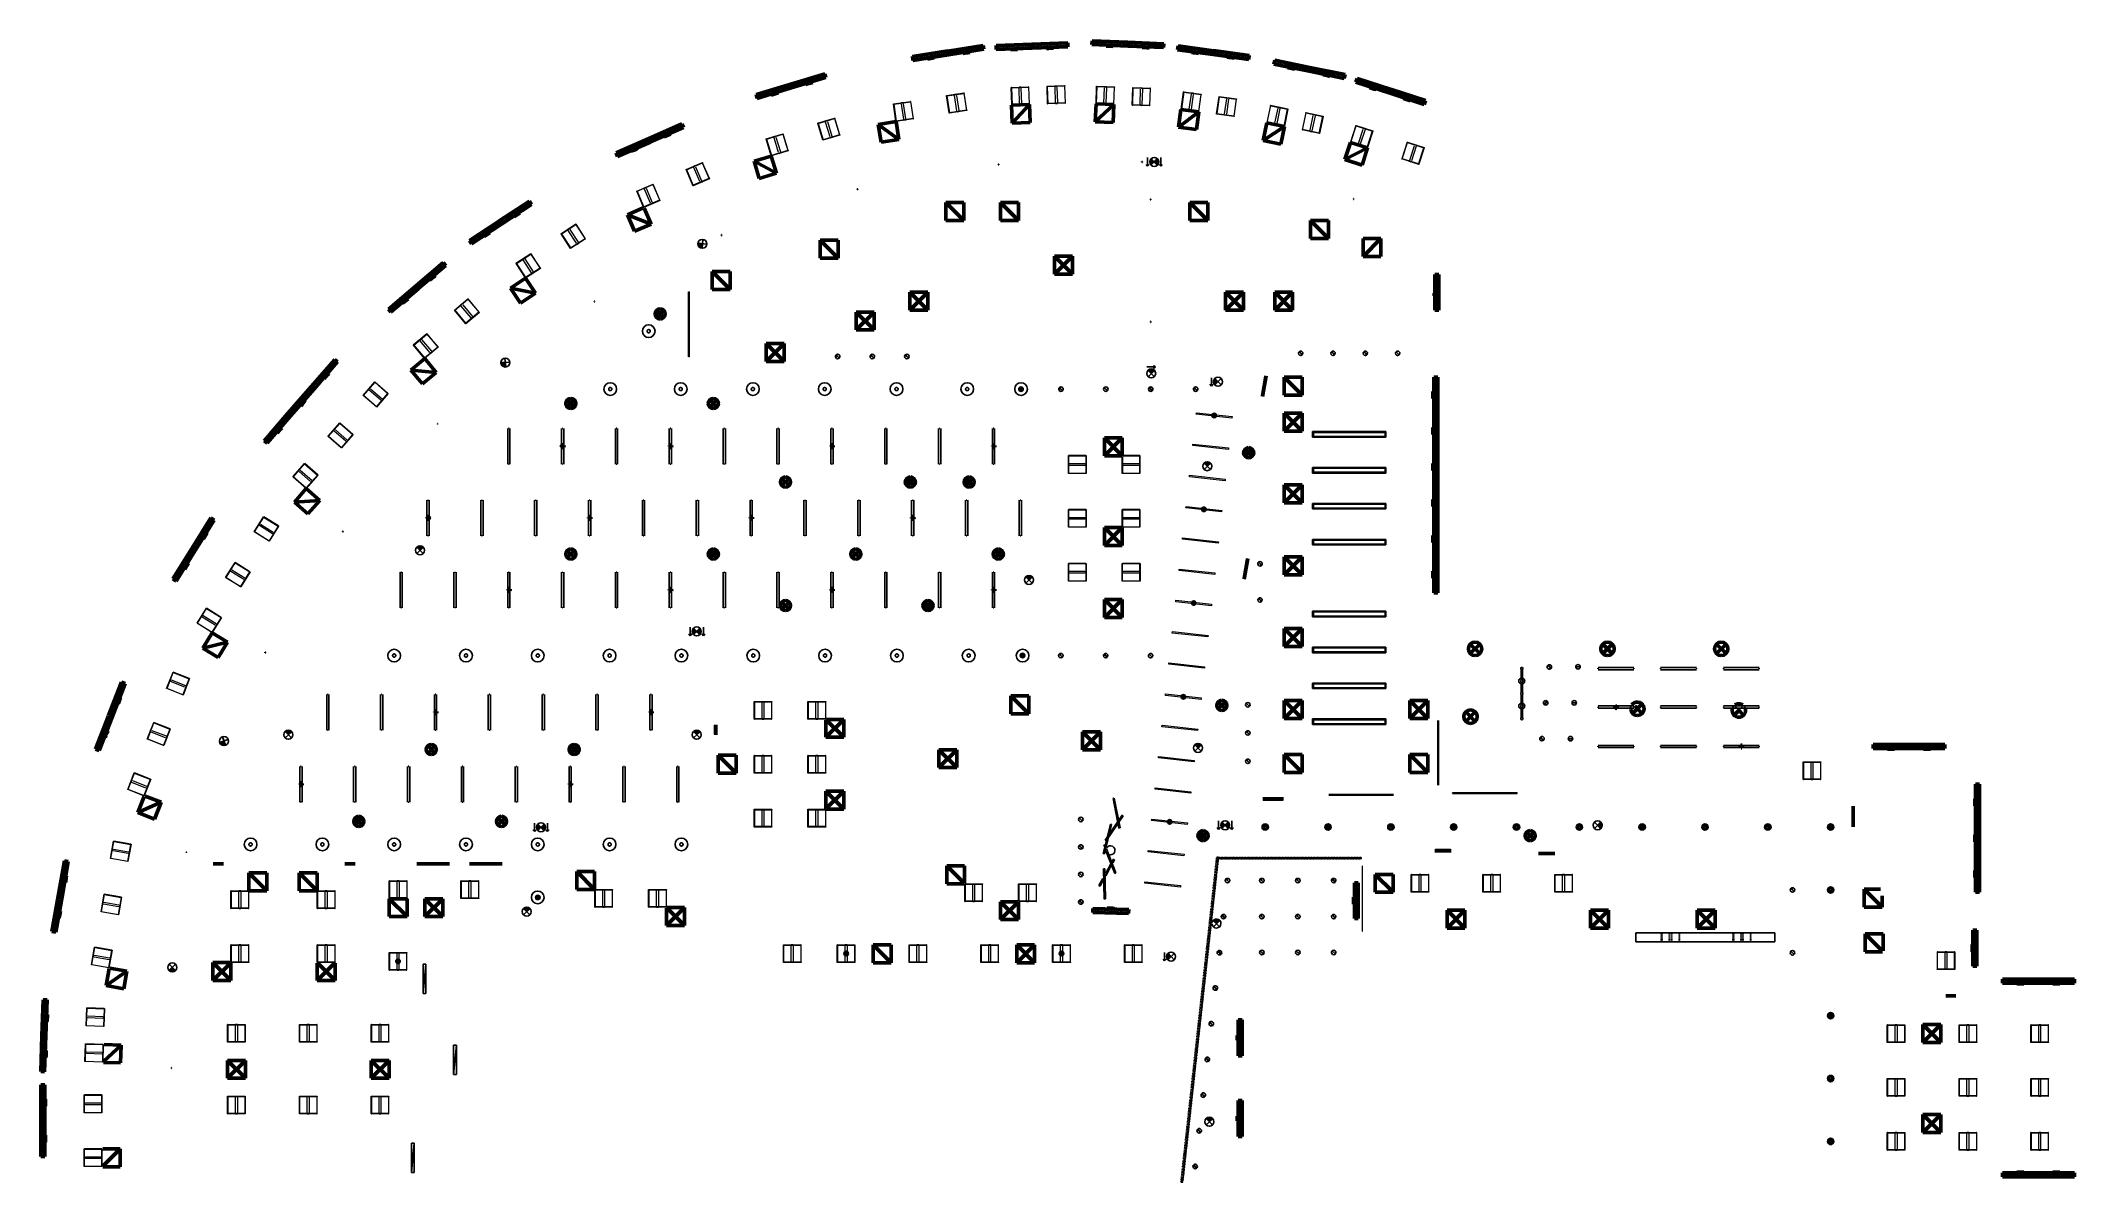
# Model space of a CAD drawing. Header units: inches. Extents: x 12491 to 15210, y -49 to 1476.
import ezdxf

# ---------------------------------------------------------------- set-up
doc = ezdxf.new("R2010")
doc.units = ezdxf.units.IN
doc.header["$MEASUREMENT"] = 0
for name, pattern in [('Dash', [0.25, 0.125, -0.125]), ('Hidden 1_16_', [0.09375, 0.0625, -0.03125]), ('Hidden_Mech', [0.070312, 0.046875, -0.023437])]:
    doc.linetypes.add(name, pattern=pattern)
for name, color, linetype, lineweight in [('A-DETL-DEMO', 6, 'Hidden 1_16_', 30), ('A-DETL-GENF', 92, 'Continuous', 18), ('A-DETL-MEDM', 33, 'Continuous', 25), ('E-CABL-TRAY', 211, 'Continuous', 25), ('E-LITE-EQPM', 33, 'Continuous', 25), ('E-LITE-EQPM-HDLN', 30, 'Dash', 9), ('G-IMPT', 8, 'Continuous', 9), ('M-HVAC-CDFF', 50, 'Continuous', 50)]:
    doc.layers.add(name, color=color, linetype=linetype, lineweight=lineweight)

# ---------------------------------------------------------------- blocks, each defined once
blk = doc.blocks.new('Lighting-Troffer-Cooper-Metalux-Encounter-22EN-24EN-LD2 - See Type Catalog-2812981-3RD FLOOR RCP - NEW')
at = {"layer": 'E-LITE-EQPM', "lineweight": 9}
for p, q in [((-11.875, 11.84375), (-11.875, 11.59375)), ((11.875, 11.84375), (-11.875, 11.84375)), ((-11.875, 11.59375), (-11.46875, 11.59375)), ((-11.875, 11.59375), (-11.46875, 11.59375)), ((-11.875, 11.59375), (-11.875, -11.59375)), ((-11.46875, 11.59375), (-11.46875, 11.34375)), ((-11.46875, -11.59375), (-11.46875, 11.59375)), ((11.46875, 11.34375), (-11.46875, 11.34375)), ((-1.25, 10.21875), (-1.25, -10.21875)), ((1.25, -10.21875), (1.25, 10.21875)), ((11.46875, 11.34375), (11.46875, 11.59375)), ((11.46875, 11.59375), (11.875, 11.59375)), ((11.46875, 11.59375), (11.875, 11.59375)), ((11.46875, -11.59375), (11.46875, 11.59375)), ((11.875, 11.59375), (11.875, 11.84375)), ((11.875, 11.59375), (11.875, -11.59375)), ((-11.46875, -11.59375), (-11.875, -11.59375)), ((-11.875, -11.59375), (-11.875, -11.84375)), ((-11.46875, -11.59375), (-11.875, -11.59375)), ((-11.875, -11.84375), (11.875, -11.84375)), ((-11.46875, -11.34375), (11.46875, -11.34375)), ((-11.46875, -11.34375), (-11.46875, -11.59375)), ((11.46875, -11.59375), (11.46875, -11.34375)), ((11.875, -11.59375), (11.46875, -11.59375)), ((11.875, -11.59375), (11.46875, -11.59375)), ((11.875, -11.84375), (11.875, -11.59375))]:
    blk.add_line(p, q, dxfattribs=at)
at = {"layer": 'E-LITE-EQPM'}
for p, q in [((-1.25, 11.59375), (1.28228, 11.59375)), ((1.28228, -11.59375), (-1.25, -11.59375))]:
    blk.add_line(p, q, dxfattribs=at)
blk = doc.blocks.new('Lighting-Troffer-Cooper-Metalux-Encounter-22EN-24EN-LD2 - See Type Catalog-V47-3RD FLOOR RCP - NEW')
at = {"layer": 'E-LITE-EQPM', "lineweight": 9}
for p, q in [((-11.875, 11.84375), (-11.875, 11.59375)), ((11.875, 11.84375), (-11.875, 11.84375)), ((-11.875, 11.59375), (-11.46875, 11.59375)), ((-11.875, 11.59375), (-11.46875, 11.59375)), ((-11.875, 11.59375), (-11.875, -11.59375)), ((-11.46875, 11.59375), (-11.46875, 11.34375)), ((-11.46875, -11.59375), (-11.46875, 11.59375)), ((11.46875, 11.34375), (-11.46875, 11.34375)), ((-1.25, 10.21875), (-1.25, -10.21875)), ((1.25, -10.21875), (1.25, 10.21875)), ((11.46875, 11.34375), (11.46875, 11.59375)), ((11.46875, 11.59375), (11.875, 11.59375)), ((11.46875, 11.59375), (11.875, 11.59375)), ((11.46875, -11.59375), (11.46875, 11.59375)), ((11.875, 11.59375), (11.875, 11.84375)), ((11.875, 11.59375), (11.875, -11.59375)), ((-11.46875, -11.59375), (-11.875, -11.59375)), ((-11.875, -11.59375), (-11.875, -11.84375)), ((-11.46875, -11.59375), (-11.875, -11.59375)), ((-11.875, -11.84375), (11.875, -11.84375)), ((-11.46875, -11.34375), (11.46875, -11.34375)), ((-11.46875, -11.34375), (-11.46875, -11.59375)), ((11.46875, -11.59375), (11.46875, -11.34375)), ((11.875, -11.59375), (11.46875, -11.59375)), ((11.875, -11.59375), (11.46875, -11.59375)), ((11.875, -11.84375), (11.875, -11.59375))]:
    blk.add_line(p, q, dxfattribs=at)
at = {"layer": 'E-LITE-EQPM'}
for p, q in [((-1.25, 11.59375), (1.28228, 11.59375)), ((1.28228, -11.59375), (-1.25, -11.59375))]:
    blk.add_line(p, q, dxfattribs=at)
blk = doc.blocks.new('L-Recessed Circular - Downlight - 6_-3105699-3RD FLOOR RCP - NEW')
at = {"layer": 'E-LITE-EQPM'}
for q in [(-2.1, -2.1), (2.1, 2.1)]:
    blk.add_line((0, 0), q, dxfattribs=at)
for start, end in [(360, 180), (180, 360)]:
    blk.add_arc((0, 0), 3, start, end, dxfattribs=at)
blk = doc.blocks.new('L-Recessed Circular - Downlight - 6_-2815456-3RD FLOOR RCP - NEW')
at = {"layer": 'E-LITE-EQPM'}
for q in [(-2.1, -2.1), (2.1, 2.1)]:
    blk.add_line((0, 0), q, dxfattribs=at)
for centre, radius, start, end in [((0, 0), 3, 360, 180), ((0, 0), 3, 180, 360), ((0.1, 0.1), 2, 176.8214, 187.3845), ((0.1, 0.1), 1.75, 181.4428, 266.2228), ((0.1, 0.1), 1.75, 75.7796, 98.6608), ((0.1, 0.1), 1.5, 360, 90.8712), ((0.1, 0.1), 1.33, 5.4375, 85.1931), ((0.1, 0.1), 1.15, 21.3411, 70.4677), ((0.1, 0.1), 1, 43.9068, 46.0932), ((0.1, 0.1), 1.75, 46.3927, 62.8158), ((0.1, 0.1), 1.5, 357.0461, 360), ((0.1, 0.1), 1.75, 12.6293, 28.1313), ((0.1, 0.1), 1.75, 350.8643, 357.7928), ((0.1, 0.1), 2, 202.2422, 219.9668), ((0.1, 0.1), 1.5, 196.8041, 256.3602), ((0.1, 0.1), 2, 231.1455, 274.2962), ((0.1, 0.1), 2.25, 244.3195, 270), ((0.1, 0.1), 1.33, 225.9881, 242.1291)]:
    blk.add_arc(centre, radius, start, end, dxfattribs=at)
blk = doc.blocks.new('L-Recessed Circular - Downlight - 6_-V51-3RD FLOOR RCP - NEW')
at = {"layer": 'E-LITE-EQPM'}
for q in [(-2.1, -2.1), (2.1, 2.1)]:
    blk.add_line((0, 0), q, dxfattribs=at)
for centre, radius, start, end in [((0, 0), 3, 360, 180), ((0, 0), 3, 180, 360), ((0.1, 0.1), 2, 176.8214, 187.3845), ((0.1, 0.1), 1.75, 181.4428, 266.2228), ((0.1, 0.1), 1.75, 75.7796, 98.6608), ((0.1, 0.1), 1.5, 360, 90.8712), ((0.1, 0.1), 1.33, 5.4375, 85.1931), ((0.1, 0.1), 1.15, 21.3411, 70.4677), ((0.1, 0.1), 1, 43.9068, 46.0932), ((0.1, 0.1), 1.75, 46.3927, 62.8158), ((0.1, 0.1), 1.5, 357.0461, 360), ((0.1, 0.1), 1.75, 12.6293, 28.1313), ((0.1, 0.1), 1.75, 350.8643, 357.7928), ((0.1, 0.1), 2, 202.2422, 219.9668), ((0.1, 0.1), 1.5, 196.8041, 256.3602), ((0.1, 0.1), 1.33, 225.9881, 242.1291), ((0.1, 0.1), 2, 251.0258, 254.3068)]:
    blk.add_arc(centre, radius, start, end, dxfattribs=at)
blk = doc.blocks.new('L-Recessed Circular - Downlight - 6_-V52-3RD FLOOR RCP - NEW')
at = {"layer": 'E-LITE-EQPM'}
for q in [(-2.1, -2.1), (2.1, 2.1)]:
    blk.add_line((0, 0), q, dxfattribs=at)
for centre, radius, start, end in [((0, 0), 3, 360, 180), ((0, 0), 3, 180, 360), ((0.1, 0.1), 2, 176.8214, 187.3845), ((0.1, 0.1), 1.75, 181.4428, 266.2228), ((0.1, 0.1), 1.75, 75.7796, 98.6608), ((0.1, 0.1), 1.5, 360, 90.8712), ((0.1, 0.1), 1.33, 5.4375, 85.1931), ((0.1, 0.1), 1.15, 21.3411, 80), ((0.1, 0.1), 1, 43.9068, 46.0932), ((0.1, 0.1), 1.75, 46.3927, 62.8158), ((0.1, 0.1), 1.5, 357.0461, 360), ((0.1, 0.1), 1.75, 12.6293, 28.1313), ((0.1, 0.1), 1.75, 350.8643, 357.7928), ((0.1, 0.1), 2, 202.2422, 219.9668), ((0.1, 0.1), 1.5, 196.8041, 256.3602), ((0.1, 0.1), 1.33, 225.9881, 242.1291), ((0.1, 0.1), 2, 251.0258, 254.3068)]:
    blk.add_arc(centre, radius, start, end, dxfattribs=at)
blk = doc.blocks.new('KREON Holon 80 - KREON Holon 80 - Surface Mounted-3102022-3RD FLOOR RCP - NEW')
at = {"layer": 'E-LITE-EQPM'}
blk.add_line((17.6, 0.1), (17.6, 0.2), dxfattribs=at)
at = {"layer": 'E-LITE-EQPM', "flags": 128}
for points in [[(14.6, 0), (14.6, 0.1), (14.6, 0.2), (14.6, 0.4), (14.7, 0.5), (14.7, 0.6), (14.7, 0.7), (14.7, 0.8), (14.8, 0.9), (14.8, 1.1), (14.9, 1.2), (14.9, 1.3), (15, 1.4), (15, 1.5), (15.1, 1.6), (15.1, 1.7), (15.2, 1.8), (15.3, 1.9), (15.4, 2), (15.4, 2.1), (15.5, 2.2), (15.6, 2.2), (15.7, 2.3), (15.8, 2.4), (15.9, 2.5), (16, 2.5), (16.1, 2.6), (16.2, 2.7), (16.3, 2.7), (16.4, 2.8), (16.5, 2.8), (16.7, 2.8), (16.8, 2.9), (16.9, 2.9), (17, 2.9), (17.1, 3), (17.2, 3), (17.4, 3), (17.5, 3), (17.6, 3), (17.7, 3), (17.8, 3), (18, 3), (18.1, 3), (18.2, 3), (18.3, 2.9), (18.4, 2.9), (18.5, 2.9), (18.7, 2.8), (18.8, 2.8), (18.9, 2.7), (19, 2.7), (19.1, 2.6), (19.2, 2.6), (19.3, 2.5), (19.4, 2.4), (19.5, 2.4), (19.6, 2.3), (19.7, 2.2), (19.8, 2.1), (19.8, 2), (19.9, 1.9), (20, 1.8), (20.1, 1.8), (20.1, 1.7), (20.2, 1.6), (20.3, 1.4), (20.3, 1.3), (20.4, 1.2), (20.4, 1.1), (20.5, 1), (20.5, 0.9), (20.5, 0.8), (20.6, 0.7), (20.6, 0.5), (20.6, 0.4), (20.6, 0.3), (20.6, 0.2), (20.6, 0.1), (20.6, 0)], [(20.6, 0), (20.6, -0.1), (20.6, -0.2), (20.6, -0.4), (20.6, -0.5), (20.6, -0.6), (20.5, -0.7), (20.5, -0.8), (20.5, -0.9), (20.4, -1.1), (20.4, -1.2), (20.3, -1.3), (20.3, -1.4), (20.2, -1.5), (20.2, -1.6), (20.1, -1.7), (20, -1.8), (20, -1.9), (19.9, -2), (19.8, -2.1), (19.7, -2.2), (19.6, -2.2), (19.5, -2.3), (19.4, -2.4), (19.4, -2.5), (19.3, -2.5), (19.1, -2.6), (19, -2.7), (18.9, -2.7), (18.8, -2.8), (18.7, -2.8), (18.6, -2.8), (18.5, -2.9), (18.4, -2.9), (18.3, -2.9), (18.1, -3), (18, -3), (17.9, -3), (17.8, -3), (17.7, -3), (17.5, -3), (17.4, -3), (17.3, -3), (17.2, -3), (17.1, -3), (16.9, -2.9), (16.8, -2.9), (16.7, -2.9), (16.6, -2.8), (16.5, -2.8), (16.4, -2.7), (16.3, -2.7), (16.2, -2.6), (16.1, -2.6), (16, -2.5), (15.9, -2.4), (15.8, -2.4), (15.7, -2.3), (15.6, -2.2), (15.5, -2.1), (15.4, -2), (15.3, -1.9), (15.3, -1.8), (15.2, -1.8), (15.1, -1.7), (15, -1.6), (15, -1.4), (14.9, -1.3), (14.9, -1.2), (14.8, -1.1), (14.8, -1), (14.8, -0.9), (14.7, -0.8), (14.7, -0.7), (14.7, -0.5), (14.6, -0.4), (14.6, -0.3), (14.6, -0.2), (14.6, -0.1), (14.6, 0)]]:
    blk.add_lwpolyline(points, dxfattribs=at)
at = {"layer": 'E-LITE-EQPM'}
for radius in [1.75, 1.5, 1.33, 1.15, 1, 0.84, 0.68, 0.5, 0.335, 0.196, 0.0816]:
    blk.add_circle((17.6, 0), radius, dxfattribs=at)
for radius, start, end in [(4.25, 0, 180), (4.19, 0, 180), (1.57, 0, 180), (4.25, 180, 0), (4.19, 180, 0), (1.57, 180, 0), (2, 227.6416, 245.4545), (2, 291.7098, 308.9947), (2.25, 300, 301.3799)]:
    blk.add_arc((17.6, 0), radius, start, end, dxfattribs=at)
blk = doc.blocks.new('L-Recessed Circular - Downlight - 6_-V53-3RD FLOOR RCP - NEW')
at = {"layer": 'E-LITE-EQPM'}
for q in [(-2.1, -2.1), (2.1, 2.1)]:
    blk.add_line((0, 0), q, dxfattribs=at)
for centre, radius, start, end in [((0, 0), 3, 360, 180), ((0, 0), 3, 180, 360), ((0.1, 0.1), 2, 176.8214, 187.3845), ((0.1, 0.1), 1.75, 181.4428, 266.2228), ((0.1, 0.1), 1.75, 75.7796, 98.6608), ((0.1, 0.1), 2, 92.2891, 93.7987), ((0.1, 0.1), 1.5, 360, 90.8712), ((0.1, 0.1), 1.33, 5.4375, 85.1931), ((0.1, 0.1), 1.15, 21.3411, 70.4677), ((0.1, 0.1), 1, 43.9068, 46.0932), ((0.1, 0.1), 1.75, 46.3927, 62.8158), ((0.1, 0.1), 1.5, 357.0461, 360), ((0.1, 0.1), 1.75, 360, 28.1313), ((0.1, 0.1), 1.75, 350.8643, 360), ((0.1, 0.1), 2, 202.2422, 219.9668), ((0.1, 0.1), 1.5, 196.8041, 256.3602), ((0.1, 0.1), 1.33, 225.9881, 242.1291), ((0.1, 0.1), 2, 251.0258, 254.3068)]:
    blk.add_arc(centre, radius, start, end, dxfattribs=at)
blk = doc.blocks.new('Lighting-Troffer-Cooper-Metalux-Encounter-22EN-24EN-LD2 - See Type Catalog-3012643-3RD FLOOR RCP - NEW')
at = {"layer": 'E-LITE-EQPM', "lineweight": 9}
for p, q in [((-11.9, 11.8), (-11.9, 11.6)), ((11.9, 11.8), (-11.9, 11.8)), ((-11.9, 11.6), (-11.5, 11.6)), ((-11.9, 11.6), (-11.5, 11.6)), ((-11.9, 11.6), (-11.9, -11.6)), ((-11.5, 11.6), (-11.5, 11.3)), ((-11.5, -11.6), (-11.5, 11.6)), ((11.5, 11.3), (-11.5, 11.3)), ((-1.3, 10.2), (-1.3, -10.2)), ((1.3, -10.2), (1.3, 10.2)), ((11.5, 11.3), (11.5, 11.6)), ((11.5, 11.6), (11.9, 11.6)), ((11.5, 11.6), (11.9, 11.6)), ((11.5, -11.6), (11.5, 11.6)), ((11.9, 11.6), (11.9, 11.8)), ((11.9, 11.6), (11.9, -11.6)), ((-11.5, -11.6), (-11.9, -11.6)), ((-11.9, -11.6), (-11.9, -11.8)), ((-11.5, -11.6), (-11.9, -11.6)), ((-11.9, -11.8), (11.9, -11.8)), ((-11.5, -11.3), (11.5, -11.3)), ((-11.5, -11.3), (-11.5, -11.6)), ((11.5, -11.6), (11.5, -11.3)), ((11.9, -11.6), (11.5, -11.6)), ((11.9, -11.6), (11.5, -11.6)), ((11.9, -11.8), (11.9, -11.6))]:
    blk.add_line(p, q, dxfattribs=at)
at = {"layer": 'E-LITE-EQPM'}
for p, q in [((-1.3, 11.6), (1.3, 11.6)), ((0, 0.1), (0, 0.2)), ((1.3, -11.6), (-1.3, -11.6))]:
    blk.add_line(p, q, dxfattribs=at)
for radius in [3, 2.75, 2.5, 2.25, 2, 1.75, 1.5, 1.33, 1.15, 1, 0.84, 0.68, 0.5, 0.335, 0.196, 0.0816]:
    blk.add_circle((0, 0), radius, dxfattribs=at)
blk = doc.blocks.new('Lighting-Fixture-Coronet-LS4-LED-ASM - LS4 LED ASM-2823417-3RD FLOOR RCP - NEW')
at = {"layer": 'E-LITE-EQPM'}
for p, q in [((-24, 0.4), (-24, -0.4)), ((-23.9, 1.5), (23.9, 1.5)), ((-23.9, -0.4), (-23.9, 0.4)), ((0.1, 0.2), (0.1, 0.3)), ((23.9, -0.4), (23.9, 0.4)), ((24, 0.4), (24, -0.4)), ((23.9, -1.5), (-23.9, -1.5))]:
    blk.add_line(p, q, dxfattribs=at)
for radius in [0.5, 0.335, 0.196, 0.0816]:
    blk.add_circle((0.1, 0.1), radius, dxfattribs=at)
for radius, start, end in [(3, 166.1538, 189.1736), (2.75, 166.1538, 190.0076), (2.5, 150, 191.416), (2.25, 150, 192.6845), (2, 163.6364, 193.8139), (1.75, 144, 196.6475), (1.5, 144, 199.4221), (1.33, 360, 201.1882), (3, 71.8303, 111.9137), (1.15, 360, 205.3915), (1, 360, 210.2713), (0.84, 360, 218.2905), (0.68, 360, 231.0082), (0.68, 313.9554, 360), (0.84, 322.7563, 360), (1, 329.7287, 360), (1.15, 334.3212, 360), (1.5, 360, 36), (1.33, 337.7478, 360), (1.75, 360, 36), (1.5, 340.5779, 360), (2, 360, 32.7273), (1.75, 343.3525, 360), (2.25, 360, 30), (2, 345.6029, 360), (2.5, 360, 30), (2.25, 347.3155, 360), (2.75, 360, 27.6923), (2.5, 348.584, 360), (3, 360, 27.6923), (2.75, 349.6929, 360), (3, 350.5518, 360), (3, 267.0089, 280.2931)]:
    blk.add_arc((0.1, 0.1), radius, start, end, dxfattribs=at)
blk = doc.blocks.new('Lighting-Fixture-Coronet-LS4-LED-ASM - LS4 LED ASM-3097274-3RD FLOOR RCP - NEW')
at = {"layer": 'E-LITE-EQPM'}
for p, q in [((-24, 0.4), (-24, -0.4)), ((-23.9, 1.5), (23.9, 1.5)), ((-23.9, -0.4), (-23.9, 0.4)), ((23.9, -0.4), (23.9, 0.4)), ((24, 0.4), (24, -0.4)), ((23.9, -1.5), (-23.9, -1.5))]:
    blk.add_line(p, q, dxfattribs=at)
blk = doc.blocks.new('Lighting-Fixture-Coronet-LS4-LED-ASM - LS4 LED ASM-3097275-3RD FLOOR RCP - NEW')
at = {"layer": 'E-LITE-EQPM'}
for p, q in [((-24, 0.4), (-24, -0.4)), ((-23.9, 1.5), (23.9, 1.5)), ((-23.9, -0.4), (-23.9, 0.4)), ((23.9, -0.4), (23.9, 0.4)), ((24, 0.4), (24, -0.4)), ((23.9, -1.5), (-23.9, -1.5))]:
    blk.add_line(p, q, dxfattribs=at)
blk = doc.blocks.new('Lighting-Fixture-Coronet-LS4-LED-ASM - LS4 LED ASM-3097190-3RD FLOOR RCP - NEW')
at = {"layer": 'E-LITE-EQPM'}
for p, q in [((-24, 0.4), (-24, -0.4)), ((-23.9, 1.5), (23.9, 1.5)), ((-23.9, -0.4), (-23.9, 0.4)), ((23.9, -0.4), (23.9, 0.4)), ((24, 0.4), (24, -0.4)), ((23.9, -1.5), (-23.9, -1.5)), ((0.1, -0.2), (0.1, -0.3))]:
    blk.add_line(p, q, dxfattribs=at)
for radius in [0.5, 0.335, 0.196, 0.0816]:
    blk.add_circle((0.1, -0.1), radius, dxfattribs=at)
for radius, start, end in [(3, 170.8264, 193.8462), (2.75, 169.9924, 193.8462), (2.5, 168.584, 187.9402), (2.25, 167.3155, 210), (2, 166.1861, 196.3636), (1.75, 163.3525, 216), (1.5, 160.5779, 216), (1.33, 158.8118, 240), (1.15, 154.6085, 0), (1, 149.7287, 0), (0.84, 141.7095, 0), (0.68, 128.9918, 0), (3, 79.7069, 92.9911), (0.68, 0, 46.0446), (0.84, 0, 37.2437), (1, 0, 30.2713), (1.15, 0, 25.6788), (1.33, 0, 22.2522), (1.5, 0, 19.4221), (1.75, 0, 16.6475), (2, 0, 14.3971), (2.25, 0, 12.6845), (2.5, 0, 11.416), (2.75, 0, 10.3071), (3, 0, 9.4482), (3, 248.0863, 288.1697), (1.33, 320, 0), (1.5, 324, 0), (1.75, 324, 0), (2, 327.2727, 0), (2.25, 330, 0), (2.5, 352.0598, 0), (2.75, 352.8311, 0), (3, 353.4285, 0)]:
    blk.add_arc((0.1, -0.1), radius, start, end, dxfattribs=at)
blk = doc.blocks.new('Lighting-Fixture-Coronet-LS4-LED-ASM - LS4 LED ASM-V54-3RD FLOOR RCP - NEW')
at = {"layer": 'E-LITE-EQPM'}
for p, q in [((-24, 0.4), (-24, -0.4)), ((-23.9, 1.5), (23.9, 1.5)), ((-23.9, -0.4), (-23.9, 0.4)), ((0.1, 0.2), (0.1, 0.3)), ((23.9, -0.4), (23.9, 0.4)), ((24, 0.4), (24, -0.4)), ((23.9, -1.5), (-23.9, -1.5))]:
    blk.add_line(p, q, dxfattribs=at)
for radius in [0.335, 0.196, 0.0816]:
    blk.add_circle((0.1, 0.1), radius, dxfattribs=at)
for radius, start, end in [(3, 173.6194, 189.1736), (2.75, 173.0394, 190.0076), (2.5, 172.0598, 191.416), (2.25, 171.1775, 192.6845), (2, 170.392, 193.8139), (1.75, 168.4211, 196.6475), (1.5, 166.4913, 199.4221), (1.33, 165.4563, 201.1882), (3, 71.8303, 111.9137), (1.15, 163.2167, 205.3915), (1, 158.9453, 210.2713), (0.84, 156.6611, 218.2905), (0.68, 149.25, 231.0082), (0.5, 134.1571, 360), (0.5, 360, 45.8429), (0.68, 313.9554, 360), (0.68, 360, 32.0255), (0.84, 322.7563, 360), (0.84, 360, 25.9042), (1, 360, 21.0547), (1, 329.7287, 360), (1.15, 360, 17.8604), (1.15, 334.3212, 360), (1.33, 337.7478, 360), (1.33, 360, 15.4771), (1.5, 340.5779, 360), (1.5, 360, 13.5087), (1.75, 360, 11.5789), (1.75, 343.3525, 360), (2, 360, 10.0137), (2, 345.6029, 360), (2.25, 360, 8.8225), (2.25, 347.3155, 360), (2.5, 360, 7.9402), (2.5, 348.584, 360), (2.75, 360, 7.1689), (2.75, 349.6929, 360), (3, 360, 6.5715), (3, 350.5518, 360), (3, 267.0089, 280.2931)]:
    blk.add_arc((0.1, 0.1), radius, start, end, dxfattribs=at)
blk = doc.blocks.new('Lighting-Troffer-Cooper-Metalux-Encounter-22EN-24EN-LD2 - See Type Catalog-V55-3RD FLOOR RCP - NEW')
at = {"layer": 'E-LITE-EQPM', "lineweight": 9}
for p, q in [((-11.9, 11.8), (-11.9, 11.6)), ((11.9, 11.8), (-11.9, 11.8)), ((-11.9, 11.6), (-11.5, 11.6)), ((-11.9, 11.6), (-11.5, 11.6)), ((-11.9, 11.6), (-11.9, -11.6)), ((-11.5, 11.6), (-11.5, 11.3)), ((-11.5, -11.6), (-11.5, 11.6)), ((11.5, 11.3), (-11.5, 11.3)), ((-1.3, 10.2), (-1.3, -10.2)), ((1.3, -10.2), (1.3, 10.2)), ((11.5, 11.3), (11.5, 11.6)), ((11.5, 11.6), (11.9, 11.6)), ((11.5, 11.6), (11.9, 11.6)), ((11.5, -10.8), (11.5, 11.6)), ((11.9, 11.6), (11.9, 11.8)), ((11.9, 11.6), (11.9, -10.8)), ((-11.5, -11.6), (-11.9, -11.6)), ((-11.9, -11.6), (-11.9, -11.8)), ((-11.5, -11.6), (-11.9, -11.6)), ((-11.9, -11.8), (10.6, -11.8)), ((-11.5, -11.3), (10.7, -11.3)), ((-11.5, -11.3), (-11.5, -11.6))]:
    blk.add_line(p, q, dxfattribs=at)
at = {"layer": 'E-LITE-EQPM'}
for p, q in [((-1.3, 11.6), (1.3, 11.6)), ((1.3, -11.6), (-1.3, -11.6))]:
    blk.add_line(p, q, dxfattribs=at)
blk = doc.blocks.new('Lighting-Troffer-Cooper-Metalux-Encounter-22EN-24EN-LD2 - See Type Catalog-V56-3RD FLOOR RCP - NEW')
at = {"layer": 'E-LITE-EQPM', "lineweight": 9}
for p, q in [((-11.9, 11.8), (-11.9, 11.6)), ((11.9, 11.8), (-11.9, 11.8)), ((-11.9, 11.6), (-11.5, 11.6)), ((-11.9, 11.6), (-11.5, 11.6)), ((-11.9, 11.6), (-11.9, -10.8)), ((-11.5, 11.6), (-11.5, 11.3)), ((-11.5, -11.1), (-11.5, 11.6)), ((11.5, 11.3), (-11.5, 11.3)), ((-1.3, 10.2), (-1.3, -10.2)), ((1.3, -10.2), (1.3, 10.2)), ((11.5, 11.3), (11.5, 11.6)), ((11.5, 11.6), (11.9, 11.6)), ((11.5, 11.6), (11.9, 11.6)), ((11.5, -11.6), (11.5, 11.6)), ((11.9, 11.6), (11.9, 11.8)), ((11.9, 11.6), (11.9, -11.6)), ((-11.3, -11.3), (11.5, -11.3)), ((-11.2, -11.8), (11.9, -11.8)), ((11.5, -11.6), (11.5, -11.3)), ((11.9, -11.6), (11.5, -11.6)), ((11.9, -11.6), (11.5, -11.6)), ((11.9, -11.8), (11.9, -11.6))]:
    blk.add_line(p, q, dxfattribs=at)
at = {"layer": 'E-LITE-EQPM'}
for p, q in [((-1.3, 11.6), (1.3, 11.6)), ((1.3, -11.6), (-1.3, -11.6))]:
    blk.add_line(p, q, dxfattribs=at)
blk = doc.blocks.new('Lighting-Fixture-Coronet-LS4-LED-ASM - LS4 LED ASM-V57-3RD FLOOR RCP - NEW')
at = {"layer": 'E-LITE-EQPM'}
for p, q in [((-24, 0.4), (-24, -0.4)), ((-23.9, 1.5), (23.9, 1.5)), ((-23.9, -0.4), (-23.9, 0.4)), ((0.1, 0.2), (0.1, 0.3)), ((23.9, -0.4), (23.9, 0.4)), ((24, 0.4), (24, -0.4)), ((23.9, -1.5), (-23.9, -1.5))]:
    blk.add_line(p, q, dxfattribs=at)
for radius in [0.5, 0.335, 0.196, 0.0816]:
    blk.add_circle((0.1, 0.1), radius, dxfattribs=at)
for radius, start, end in [(3, 166.1538, 189.1736), (2.75, 166.1538, 190.0076), (2.5, 172.0598, 191.416), (2.25, 150, 192.6845), (2, 163.6364, 193.8139), (1.75, 144, 196.6475), (1.5, 144, 199.4221), (1.33, 120, 201.1882), (3, 71.8303, 111.9137), (1.15, 360, 205.3915), (1, 360, 210.2713), (0.84, 360, 218.2905), (0.68, 360, 231.0082), (0.68, 313.9554, 360), (0.84, 322.7563, 360), (1, 329.7287, 360), (1.33, 360, 40), (1.15, 334.3212, 360), (1.5, 360, 36), (1.33, 337.7478, 360), (1.75, 360, 36), (1.5, 340.5779, 360), (2, 360, 32.7273), (1.75, 343.3525, 360), (2.25, 360, 30), (2, 345.6029, 360), (2.25, 347.3155, 360), (2.5, 360, 7.9402), (2.5, 348.584, 360), (2.75, 360, 7.1689), (2.75, 349.6929, 360), (3, 360, 6.5715), (3, 350.5518, 360), (3, 267.0089, 280.2931)]:
    blk.add_arc((0.1, 0.1), radius, start, end, dxfattribs=at)
blk = doc.blocks.new('Lighting-Fixture-Coronet-LS4-LED-ASM - LS4 LED ASM-V58-3RD FLOOR RCP - NEW')
at = {"layer": 'E-LITE-EQPM'}
for p, q in [((-24, 0.4), (-24, -0.4)), ((-23.9, 1.5), (23.9, 1.5)), ((-23.9, -0.4), (-23.9, 0.4)), ((0.1, 0.2), (0.1, 0.3)), ((23.9, -0.4), (23.9, 0.4)), ((24, 0.4), (24, -0.4)), ((23.9, -1.5), (-23.9, -1.5))]:
    blk.add_line(p, q, dxfattribs=at)
for radius in [0.335, 0.196, 0.0816]:
    blk.add_circle((0.1, 0.1), radius, dxfattribs=at)
for radius, start, end in [(3, 173.6194, 189.1736), (2.75, 173.0394, 190.0076), (2.5, 172.0598, 191.416), (2.25, 171.1775, 192.6845), (2, 170.392, 193.8139), (1.75, 168.4211, 196.6475), (1.5, 166.4913, 199.4221), (1.33, 165.4563, 201.1882), (3, 71.8303, 111.9137), (1.15, 163.2167, 205.3915), (1, 158.9453, 210.2713), (0.84, 156.6611, 218.2905), (0.68, 149.25, 231.0082), (0.5, 134.1571, 360), (0.5, 360, 45.8429), (0.68, 313.9554, 360), (0.68, 360, 32.0255), (0.84, 322.7563, 360), (0.84, 360, 25.9042), (1, 360, 21.0547), (1, 329.7287, 360), (1.15, 360, 17.8604), (1.15, 334.3212, 360), (1.33, 337.7478, 360), (1.33, 360, 15.4771), (1.5, 340.5779, 360), (1.5, 360, 13.5087), (1.75, 360, 11.5789), (1.75, 343.3525, 360), (2, 360, 10.0137), (2, 345.6029, 360), (2.25, 360, 8.8225), (2.25, 347.3155, 360), (2.5, 360, 7.9402), (2.5, 348.584, 360), (2.75, 360, 7.1689), (2.75, 349.6929, 360), (3, 360, 6.5715), (3, 350.5518, 360), (2.5, 240, 300), (2.75, 249.2308, 304.6154), (3, 249.2308, 304.6154)]:
    blk.add_arc((0.1, 0.1), radius, start, end, dxfattribs=at)
blk = doc.blocks.new('Lighting-Fixture-Coronet-LS4-LED-ASM - LS4 LED ASM-V59-3RD FLOOR RCP - NEW')
at = {"layer": 'E-LITE-EQPM'}
for p, q in [((-24, 0.4), (-24, -0.4)), ((-23.9, 1.5), (23.9, 1.5)), ((-23.9, -0.4), (-23.9, 0.4)), ((0.1, 0.2), (0.1, 0.3)), ((23.9, -0.4), (23.9, 0.4)), ((24, 0.4), (24, -0.4)), ((23.9, -1.5), (-23.9, -1.5))]:
    blk.add_line(p, q, dxfattribs=at)
for radius in [0.335, 0.196, 0.0816]:
    blk.add_circle((0.1, 0.1), radius, dxfattribs=at)
for radius, start, end in [(3, 173.6194, 193.8462), (2.75, 173.0394, 193.8462), (2.5, 172.0598, 191.416), (2.25, 171.1775, 192.6845), (2, 170.392, 196.3636), (1.75, 168.4211, 196.6475), (1.5, 166.4913, 216), (1.33, 165.4563, 201.1882), (3, 71.8303, 111.9137), (1.15, 163.2167, 205.3915), (1, 158.9453, 225), (0.84, 156.6611, 360), (0.68, 149.25, 360), (0.5, 134.1571, 360), (0.5, 360, 45.8429), (0.68, 360, 32.0255), (1, 315, 360), (0.84, 360, 25.9042), (1, 360, 21.0547), (1.15, 320, 360), (1.33, 320, 360), (1.15, 360, 17.8604), (1.5, 324, 360), (1.33, 360, 15.4771), (1.5, 360, 13.5087), (1.75, 360, 11.5789), (1.75, 343.3525, 360), (2, 360, 10.0137), (2, 345.6029, 360), (2.25, 360, 8.8225), (2.25, 347.3155, 360), (2.5, 360, 7.9402), (2.5, 348.584, 360), (2.75, 360, 7.1689), (2.75, 349.6929, 360), (3, 360, 6.5715), (3, 350.5518, 360), (3, 267.0089, 280.2931)]:
    blk.add_arc((0.1, 0.1), radius, start, end, dxfattribs=at)
blk = doc.blocks.new('Lighting-Fixture-Coronet-LS4-LED-ASM - LS4 LED ASM-V60-3RD FLOOR RCP - NEW')
at = {"layer": 'E-LITE-EQPM'}
for p, q in [((-24, 0.4), (-24, -0.4)), ((-23.9, 1.5), (23.9, 1.5)), ((-23.9, -0.4), (-23.9, 0.4)), ((0.1, 0.2), (0.1, 0.3)), ((23.9, -0.4), (23.9, 0.4)), ((24, 0.4), (24, -0.4)), ((23.9, -1.5), (-23.9, -1.5))]:
    blk.add_line(p, q, dxfattribs=at)
for radius in [0.335, 0.196, 0.0816]:
    blk.add_circle((0.1, 0.1), radius, dxfattribs=at)
for radius, start, end in [(3, 173.6194, 189.1736), (2.75, 173.0394, 190.0076), (2.5, 172.0598, 191.416), (3, 55.3846, 138.4615), (2.25, 171.1775, 192.6845), (2.75, 55.3846, 138.4615), (2, 170.392, 193.8139), (1.75, 168.4211, 196.6475), (1.5, 166.4913, 199.4221), (1.33, 165.4563, 201.1882), (2.5, 60, 120), (2.25, 60, 120), (1.15, 163.2167, 205.3915), (1, 158.9453, 210.2713), (0.84, 156.6611, 218.2905), (0.68, 149.25, 231.0082), (0.5, 134.1571, 360), (2, 65.4545, 98.1818), (0.5, 360, 45.8429), (0.68, 313.9554, 360), (0.68, 360, 32.0255), (0.84, 322.7563, 360), (0.84, 360, 25.9042), (1, 360, 21.0547), (1, 329.7287, 360), (1.15, 360, 17.8604), (1.15, 334.3212, 360), (1.33, 337.7478, 360), (1.33, 360, 15.4771), (1.5, 340.5779, 360), (1.5, 360, 13.5087), (1.75, 360, 11.5789), (1.75, 343.3525, 360), (2, 360, 10.0137), (2, 345.6029, 360), (2.25, 360, 8.8225), (2.25, 347.3155, 360), (2.5, 360, 7.9402), (2.5, 348.584, 360), (2.75, 360, 7.1689), (2.75, 349.6929, 360), (3, 360, 6.5715), (3, 350.5518, 360), (3, 267.0089, 280.2931)]:
    blk.add_arc((0.1, 0.1), radius, start, end, dxfattribs=at)
blk = doc.blocks.new('Lighting-Fixture-Coronet-LS4-LED-ASM - LS4 LED ASM-V61-3RD FLOOR RCP - NEW')
at = {"layer": 'E-LITE-EQPM'}
for p, q in [((-24, 0.4), (-24, -0.4)), ((-23.9, 1.5), (23.9, 1.5)), ((-23.9, -0.4), (-23.9, 0.4)), ((0.1, 0.2), (0.1, 0.3)), ((23.9, -0.4), (23.9, 0.4)), ((24, 0.4), (24, -0.4)), ((23.9, -1.5), (-23.9, -1.5))]:
    blk.add_line(p, q, dxfattribs=at)
for radius in [0.5, 0.335, 0.196, 0.0816]:
    blk.add_circle((0.1, 0.1), radius, dxfattribs=at)
for radius, start, end in [(3, 166.1538, 189.1736), (2.75, 166.1538, 190.0076), (2.5, 172.0598, 191.416), (2.25, 171.1775, 192.6845), (2, 163.6364, 193.8139), (1.75, 144, 196.6475), (1.5, 144, 199.4221), (1.33, 160, 201.1882), (3, 71.8303, 111.9137), (1.15, 120, 205.3915), (1, 360, 210.2713), (0.84, 360, 218.2905), (0.68, 360, 231.0082), (0.68, 313.9554, 360), (0.84, 322.7563, 360), (1.15, 360, 40), (1, 329.7287, 360), (1.33, 360, 40), (1.15, 334.3212, 360), (1.5, 360, 36), (1.33, 337.7478, 360), (1.75, 360, 36), (1.5, 340.5779, 360), (1.75, 343.3525, 360), (2, 360, 10.0137), (2, 345.6029, 360), (2.25, 360, 8.8225), (2.25, 347.3155, 360), (2.5, 360, 7.9402), (2.5, 348.584, 360), (2.75, 360, 7.1689), (2.75, 349.6929, 360), (3, 360, 6.5715), (3, 350.5518, 360), (3, 267.0089, 280.2931)]:
    blk.add_arc((0.1, 0.1), radius, start, end, dxfattribs=at)
blk = doc.blocks.new('Lighting-Fixture-Coronet-LS4-LED-ASM - LS4 LED ASM-V62-3RD FLOOR RCP - NEW')
at = {"layer": 'E-LITE-EQPM'}
for p, q in [((-24, 0.4), (-24, -0.4)), ((-23.9, 1.5), (23.9, 1.5)), ((-23.9, -0.4), (-23.9, 0.4)), ((0.1, 0.2), (0.1, 0.3)), ((23.9, -0.4), (23.9, 0.4)), ((24, 0.4), (24, -0.4)), ((23.9, -1.5), (-23.9, -1.5))]:
    blk.add_line(p, q, dxfattribs=at)
for radius in [0.335, 0.196, 0.0816]:
    blk.add_circle((0.1, 0.1), radius, dxfattribs=at)
for radius, start, end in [(3, 173.6194, 193.8462), (2.75, 173.0394, 193.8462), (2.5, 172.0598, 191.416), (2.25, 171.1775, 192.6845), (2, 170.392, 196.3636), (1.75, 168.4211, 196.6475), (1.5, 166.4913, 216), (1.33, 165.4563, 201.1882), (3, 71.8303, 111.9137), (1.15, 163.2167, 240), (1, 158.9453, 360), (0.84, 156.6611, 360), (0.68, 149.25, 360), (0.5, 134.1571, 360), (0.5, 360, 45.8429), (0.68, 360, 32.0255), (0.84, 360, 25.9042), (1, 360, 21.0547), (1.15, 320, 360), (1.33, 320, 360), (1.15, 360, 17.8604), (1.5, 324, 360), (1.33, 360, 15.4771), (1.5, 360, 13.5087), (1.75, 360, 11.5789), (1.75, 343.3525, 360), (2, 360, 10.0137), (2, 345.6029, 360), (2.25, 360, 8.8225), (2.25, 347.3155, 360), (2.5, 360, 7.9402), (2.5, 348.584, 360), (2.75, 360, 7.1689), (2.75, 349.6929, 360), (3, 360, 6.5715), (3, 350.5518, 360), (3, 267.0089, 280.2931)]:
    blk.add_arc((0.1, 0.1), radius, start, end, dxfattribs=at)
blk = doc.blocks.new('Indoor_Alum_Lbay_Cooper_Lumark_EP_Enterprise_0001 - Indoor_Alum_Lbay_Cooper_Lumark_EP_Enterprise_0001-3099196-3RD FLOOR RCP - NEW')
at = {"layer": 'E-LITE-EQPM', "flags": 128}
for points in [[(2.1, 0), (2.1, 0.1), (2.1, 0.2), (2.1, 0.3), (2.1, 0.3), (2.1, 0.4), (2.1, 0.5), (2, 0.6), (2, 0.7), (2, 0.7), (1.9, 0.8), (1.9, 0.9), (1.9, 1), (1.8, 1.1), (1.8, 1.1), (1.7, 1.2), (1.7, 1.3), (1.6, 1.3), (1.6, 1.4), (1.5, 1.5), (1.5, 1.5), (1.4, 1.6), (1.3, 1.6), (1.3, 1.7), (1.2, 1.7), (1.1, 1.8), (1.1, 1.8), (1, 1.9), (0.9, 1.9), (0.8, 1.9), (0.8, 2), (0.7, 2), (0.6, 2), (0.5, 2), (0.4, 2.1), (0.4, 2.1), (0.3, 2.1), (0.2, 2.1), (0.1, 2.1), (0, 2.1), (-0.1, 2.1), (-0.1, 2.1), (-0.2, 2.1), (-0.3, 2.1), (-0.4, 2.1), (-0.5, 2.1), (-0.6, 2), (-0.6, 2), (-0.7, 2), (-0.8, 2), (-0.9, 1.9), (-1, 1.9), (-1, 1.8), (-1.1, 1.8), (-1.2, 1.8), (-1.2, 1.7), (-1.3, 1.7), (-1.4, 1.6), (-1.4, 1.5), (-1.5, 1.5), (-1.6, 1.4), (-1.6, 1.4), (-1.7, 1.3), (-1.7, 1.2), (-1.8, 1.2), (-1.8, 1.1), (-1.9, 1), (-1.9, 0.9), (-1.9, 0.9), (-2, 0.8), (-2, 0.7), (-2, 0.6), (-2, 0.5), (-2.1, 0.5), (-2.1, 0.4), (-2.1, 0.3), (-2.1, 0.2), (-2.1, 0.1), (-2.1, 0), (-2.1, 0)], [(-2.1, 0), (-2.1, -0.1), (-2.1, -0.2), (-2.1, -0.3), (-2.1, -0.3), (-2.1, -0.4), (-2.1, -0.5), (-2, -0.6), (-2, -0.7), (-2, -0.7), (-1.9, -0.8), (-1.9, -0.9), (-1.9, -1), (-1.8, -1.1), (-1.8, -1.1), (-1.7, -1.2), (-1.7, -1.3), (-1.6, -1.3), (-1.6, -1.4), (-1.5, -1.5), (-1.5, -1.5), (-1.4, -1.6), (-1.3, -1.6), (-1.3, -1.7), (-1.2, -1.7), (-1.1, -1.8), (-1.1, -1.8), (-1, -1.9), (-0.9, -1.9), (-0.8, -1.9), (-0.8, -2), (-0.7, -2), (-0.6, -2), (-0.5, -2), (-0.4, -2.1), (-0.4, -2.1), (-0.3, -2.1), (-0.2, -2.1), (-0.1, -2.1), (0, -2.1), (0.1, -2.1), (0.1, -2.1), (0.2, -2.1), (0.3, -2.1), (0.4, -2.1), (0.5, -2.1), (0.6, -2), (0.6, -2), (0.7, -2), (0.8, -2), (0.9, -1.9), (1, -1.9), (1, -1.8), (1.1, -1.8), (1.2, -1.8), (1.2, -1.7), (1.3, -1.7), (1.4, -1.6), (1.4, -1.5), (1.5, -1.5), (1.6, -1.4), (1.6, -1.4), (1.7, -1.3), (1.7, -1.2), (1.8, -1.2), (1.8, -1.1), (1.9, -1), (1.9, -0.9), (1.9, -0.9), (2, -0.8), (2, -0.7), (2, -0.6), (2, -0.5), (2.1, -0.5), (2.1, -0.4), (2.1, -0.3), (2.1, -0.2), (2.1, -0.1), (2.1, 0), (2.1, 0)]]:
    blk.add_lwpolyline(points, dxfattribs=at)
at = {"layer": 'E-LITE-EQPM'}
blk.add_circle((0, 0), 8.5, dxfattribs=at)
blk = doc.blocks.new('Lighting-Troffer-Cooper-Metalux-Encounter-22EN-24EN-LD2 - See Type Catalog-V63-3RD FLOOR RCP - NEW')
at = {"layer": 'E-LITE-EQPM', "lineweight": 9}
for p, q in [((-11.9, 10.9), (-11.9, -11.6)), ((-11.5, -11.6), (-11.5, 11)), ((11.5, 11.3), (-11.1, 11.3)), ((11.9, 11.8), (-10.9, 11.8)), ((-1.3, 10.2), (-1.3, -10.2)), ((1.3, -10.2), (1.3, 10.2)), ((11.5, 11.3), (11.5, 11.6)), ((11.5, 11.6), (11.9, 11.6)), ((11.5, 11.6), (11.9, 11.6)), ((11.5, -11.6), (11.5, 11.6)), ((11.9, 11.6), (11.9, 11.8)), ((11.9, 11.6), (11.9, -11.6)), ((-11.5, -11.6), (-11.9, -11.6)), ((-11.9, -11.6), (-11.9, -11.8)), ((-11.5, -11.6), (-11.9, -11.6)), ((-11.9, -11.8), (11.9, -11.8)), ((-11.5, -11.3), (11.5, -11.3)), ((-11.5, -11.3), (-11.5, -11.6)), ((11.5, -11.6), (11.5, -11.3)), ((11.9, -11.6), (11.5, -11.6)), ((11.9, -11.6), (11.5, -11.6)), ((11.9, -11.8), (11.9, -11.6))]:
    blk.add_line(p, q, dxfattribs=at)
at = {"layer": 'E-LITE-EQPM'}
for p, q in [((-1.3, 11.6), (1.3, 11.6)), ((1.3, -11.6), (-1.3, -11.6))]:
    blk.add_line(p, q, dxfattribs=at)
blk = doc.blocks.new('KREON Holon 80 - KREON Holon 80 - Surface Mounted-2838211-3RD FLOOR RCP - NEW')
at = {"layer": 'E-LITE-EQPM', "flags": 128}
for points in [[(14.6, 0), (14.6, 0.1), (14.6, 0.2), (14.6, 0.4), (14.7, 0.5), (14.7, 0.6), (14.7, 0.7), (14.7, 0.8), (14.8, 0.9), (14.8, 1.1), (14.9, 1.2), (14.9, 1.3), (15, 1.4), (15, 1.5), (15.1, 1.6), (15.1, 1.7), (15.2, 1.8), (15.3, 1.9), (15.4, 2), (15.4, 2.1), (15.5, 2.2), (15.6, 2.2), (15.7, 2.3), (15.8, 2.4), (15.9, 2.5), (16, 2.5), (16.1, 2.6), (16.2, 2.7), (16.3, 2.7), (16.4, 2.8), (16.5, 2.8), (16.7, 2.8), (16.8, 2.9), (16.9, 2.9), (17, 2.9), (17.1, 3), (17.2, 3), (17.4, 3), (17.5, 3), (17.6, 3), (17.7, 3), (17.8, 3), (18, 3), (18.1, 3), (18.2, 3), (18.3, 2.9), (18.4, 2.9), (18.5, 2.9), (18.7, 2.8), (18.8, 2.8), (18.9, 2.7), (19, 2.7), (19.1, 2.6), (19.2, 2.6), (19.3, 2.5), (19.4, 2.4), (19.5, 2.4), (19.6, 2.3), (19.7, 2.2), (19.8, 2.1), (19.8, 2), (19.9, 1.9), (20, 1.8), (20.1, 1.8), (20.1, 1.7), (20.2, 1.6), (20.3, 1.4), (20.3, 1.3), (20.4, 1.2), (20.4, 1.1), (20.5, 1), (20.5, 0.9), (20.5, 0.8), (20.6, 0.7), (20.6, 0.5), (20.6, 0.4), (20.6, 0.3), (20.6, 0.2), (20.6, 0.1), (20.6, 0)], [(20.6, 0), (20.6, -0.1), (20.6, -0.2), (20.6, -0.4), (20.6, -0.5), (20.6, -0.6), (20.5, -0.7), (20.5, -0.8), (20.5, -0.9), (20.4, -1.1), (20.4, -1.2), (20.3, -1.3), (20.3, -1.4), (20.2, -1.5), (20.2, -1.6), (20.1, -1.7), (20, -1.8), (20, -1.9), (19.9, -2), (19.8, -2.1), (19.7, -2.2), (19.6, -2.2), (19.5, -2.3), (19.4, -2.4), (19.4, -2.5), (19.3, -2.5), (19.1, -2.6), (19, -2.7), (18.9, -2.7), (18.8, -2.8), (18.7, -2.8), (18.6, -2.8), (18.5, -2.9), (18.4, -2.9), (18.3, -2.9), (18.1, -3), (18, -3), (17.9, -3), (17.8, -3), (17.7, -3), (17.5, -3), (17.4, -3), (17.3, -3), (17.2, -3), (17.1, -3), (16.9, -2.9), (16.8, -2.9), (16.7, -2.9), (16.6, -2.8), (16.5, -2.8), (16.4, -2.7), (16.3, -2.7), (16.2, -2.6), (16.1, -2.6), (16, -2.5), (15.9, -2.4), (15.8, -2.4), (15.7, -2.3), (15.6, -2.2), (15.5, -2.1), (15.4, -2), (15.3, -1.9), (15.3, -1.8), (15.2, -1.8), (15.1, -1.7), (15, -1.6), (15, -1.4), (14.9, -1.3), (14.9, -1.2), (14.8, -1.1), (14.8, -1), (14.8, -0.9), (14.7, -0.8), (14.7, -0.7), (14.7, -0.5), (14.6, -0.4), (14.6, -0.3), (14.6, -0.2), (14.6, -0.1), (14.6, 0)]]:
    blk.add_lwpolyline(points, dxfattribs=at)
at = {"layer": 'E-LITE-EQPM'}
for radius, start, end in [(4.25, 0, 180), (4.19, 0, 180), (1.57, 0, 180), (4.25, 180, 0), (4.19, 180, 0), (1.57, 180, 0)]:
    blk.add_arc((17.6, 0), radius, start, end, dxfattribs=at)
blk = doc.blocks.new('KREON Holon 80 - KREON Holon 80 - Surface Mounted-V64-3RD FLOOR RCP - NEW')
at = {"layer": 'E-LITE-EQPM'}
blk.add_line((17.6, 0.1), (17.6, 0.2), dxfattribs=at)
at = {"layer": 'E-LITE-EQPM', "flags": 128}
for points in [[(14.6, 0), (14.6, 0.1), (14.6, 0.2), (14.6, 0.4), (14.7, 0.5), (14.7, 0.6), (14.7, 0.7), (14.7, 0.8), (14.8, 0.9), (14.8, 1.1), (14.9, 1.2), (14.9, 1.3), (15, 1.4), (15, 1.5), (15.1, 1.6), (15.1, 1.7), (15.2, 1.8), (15.3, 1.9), (15.4, 2), (15.4, 2.1), (15.5, 2.2), (15.6, 2.2), (15.7, 2.3), (15.8, 2.4), (15.9, 2.5), (16, 2.5), (16.1, 2.6), (16.2, 2.7), (16.3, 2.7), (16.4, 2.8), (16.5, 2.8), (16.7, 2.8), (16.8, 2.9), (16.9, 2.9), (17, 2.9), (17.1, 3), (17.2, 3), (17.4, 3), (17.5, 3), (17.6, 3), (17.7, 3), (17.8, 3), (18, 3), (18.1, 3), (18.2, 3), (18.3, 2.9), (18.4, 2.9), (18.5, 2.9), (18.7, 2.8), (18.8, 2.8), (18.9, 2.7), (19, 2.7), (19.1, 2.6), (19.2, 2.6), (19.3, 2.5), (19.4, 2.4), (19.5, 2.4), (19.6, 2.3), (19.7, 2.2), (19.8, 2.1), (19.8, 2), (19.9, 1.9), (20, 1.8), (20.1, 1.8), (20.1, 1.7), (20.2, 1.6), (20.3, 1.4), (20.3, 1.3), (20.4, 1.2), (20.4, 1.1), (20.5, 1), (20.5, 0.9), (20.5, 0.8), (20.6, 0.7), (20.6, 0.5), (20.6, 0.4), (20.6, 0.3), (20.6, 0.2), (20.6, 0.1), (20.6, 0)], [(20.6, 0), (20.6, -0.1), (20.6, -0.2), (20.6, -0.4), (20.6, -0.5), (20.6, -0.6), (20.5, -0.7), (20.5, -0.8), (20.5, -0.9), (20.4, -1.1), (20.4, -1.2), (20.3, -1.3), (20.3, -1.4), (20.2, -1.5), (20.2, -1.6), (20.1, -1.7), (20, -1.8), (20, -1.9), (19.9, -2), (19.8, -2.1), (19.7, -2.2), (19.6, -2.2), (19.5, -2.3), (19.4, -2.4), (19.4, -2.5), (19.3, -2.5), (19.1, -2.6), (19, -2.7), (18.9, -2.7), (18.8, -2.8), (18.7, -2.8), (18.6, -2.8), (18.5, -2.9), (18.4, -2.9), (18.3, -2.9), (18.1, -3), (18, -3), (17.9, -3), (17.8, -3), (17.7, -3), (17.5, -3), (17.4, -3), (17.3, -3), (17.2, -3), (17.1, -3), (16.9, -2.9), (16.8, -2.9), (16.7, -2.9), (16.6, -2.8), (16.5, -2.8), (16.4, -2.7), (16.3, -2.7), (16.2, -2.6), (16.1, -2.6), (16, -2.5), (15.9, -2.4), (15.8, -2.4), (15.7, -2.3), (15.6, -2.2), (15.5, -2.1), (15.4, -2), (15.3, -1.9), (15.3, -1.8), (15.2, -1.8), (15.1, -1.7), (15, -1.6), (15, -1.4), (14.9, -1.3), (14.9, -1.2), (14.8, -1.1), (14.8, -1), (14.8, -0.9), (14.7, -0.8), (14.7, -0.7), (14.7, -0.5), (14.6, -0.4), (14.6, -0.3), (14.6, -0.2), (14.6, -0.1), (14.6, 0)]]:
    blk.add_lwpolyline(points, dxfattribs=at)
at = {"layer": 'E-LITE-EQPM'}
for radius in [1.75, 1.5, 1.33, 1.15, 1, 0.84, 0.68, 0.5, 0.335, 0.196, 0.0816]:
    blk.add_circle((17.6, 0), radius, dxfattribs=at)
for radius, start, end in [(4.25, 0, 180), (4.19, 0, 180), (1.57, 0, 180), (2, 57.8347, 118.6211), (2.25, 68.2308, 110.5924), (4.25, 180, 0), (4.19, 180, 0), (1.57, 180, 0)]:
    blk.add_arc((17.6, 0), radius, start, end, dxfattribs=at)
blk = doc.blocks.new('KREON Holon 80 - KREON Holon 80 - Surface Mounted-V65-3RD FLOOR RCP - NEW')
at = {"layer": 'E-LITE-EQPM'}
blk.add_line((17.6, 0.1), (17.6, 0.2), dxfattribs=at)
at = {"layer": 'E-LITE-EQPM', "flags": 128}
for points in [[(14.6, 0), (14.6, 0.1), (14.6, 0.2), (14.6, 0.4), (14.7, 0.5), (14.7, 0.6), (14.7, 0.7), (14.7, 0.8), (14.8, 0.9), (14.8, 1.1), (14.9, 1.2), (14.9, 1.3), (15, 1.4), (15, 1.5), (15.1, 1.6), (15.1, 1.7), (15.2, 1.8), (15.3, 1.9), (15.4, 2), (15.4, 2.1), (15.5, 2.2), (15.6, 2.2), (15.7, 2.3), (15.8, 2.4), (15.9, 2.5), (16, 2.5), (16.1, 2.6), (16.2, 2.7), (16.3, 2.7), (16.4, 2.8), (16.5, 2.8), (16.7, 2.8), (16.8, 2.9), (16.9, 2.9), (17, 2.9), (17.1, 3), (17.2, 3), (17.4, 3), (17.5, 3), (17.6, 3), (17.7, 3), (17.8, 3), (18, 3), (18.1, 3), (18.2, 3), (18.3, 2.9), (18.4, 2.9), (18.5, 2.9), (18.7, 2.8), (18.8, 2.8), (18.9, 2.7), (19, 2.7), (19.1, 2.6), (19.2, 2.6), (19.3, 2.5), (19.4, 2.4), (19.5, 2.4), (19.6, 2.3), (19.7, 2.2), (19.8, 2.1), (19.8, 2), (19.9, 1.9), (20, 1.8), (20.1, 1.8), (20.1, 1.7), (20.2, 1.6), (20.3, 1.4), (20.3, 1.3), (20.4, 1.2), (20.4, 1.1), (20.5, 1), (20.5, 0.9), (20.5, 0.8), (20.6, 0.7), (20.6, 0.5), (20.6, 0.4), (20.6, 0.3), (20.6, 0.2), (20.6, 0.1), (20.6, 0)], [(20.6, 0), (20.6, -0.1), (20.6, -0.2), (20.6, -0.4), (20.6, -0.5), (20.6, -0.6), (20.5, -0.7), (20.5, -0.8), (20.5, -0.9), (20.4, -1.1), (20.4, -1.2), (20.3, -1.3), (20.3, -1.4), (20.2, -1.5), (20.2, -1.6), (20.1, -1.7), (20, -1.8), (20, -1.9), (19.9, -2), (19.8, -2.1), (19.7, -2.2), (19.6, -2.2), (19.5, -2.3), (19.4, -2.4), (19.4, -2.5), (19.3, -2.5), (19.1, -2.6), (19, -2.7), (18.9, -2.7), (18.8, -2.8), (18.7, -2.8), (18.6, -2.8), (18.5, -2.9), (18.4, -2.9), (18.3, -2.9), (18.1, -3), (18, -3), (17.9, -3), (17.8, -3), (17.7, -3), (17.5, -3), (17.4, -3), (17.3, -3), (17.2, -3), (17.1, -3), (16.9, -2.9), (16.8, -2.9), (16.7, -2.9), (16.6, -2.8), (16.5, -2.8), (16.4, -2.7), (16.3, -2.7), (16.2, -2.6), (16.1, -2.6), (16, -2.5), (15.9, -2.4), (15.8, -2.4), (15.7, -2.3), (15.6, -2.2), (15.5, -2.1), (15.4, -2), (15.3, -1.9), (15.3, -1.8), (15.2, -1.8), (15.1, -1.7), (15, -1.6), (15, -1.4), (14.9, -1.3), (14.9, -1.2), (14.8, -1.1), (14.8, -1), (14.8, -0.9), (14.7, -0.8), (14.7, -0.7), (14.7, -0.5), (14.6, -0.4), (14.6, -0.3), (14.6, -0.2), (14.6, -0.1), (14.6, 0)]]:
    blk.add_lwpolyline(points, dxfattribs=at)
at = {"layer": 'E-LITE-EQPM'}
for radius in [1.75, 1.5, 1.33, 1.15, 1, 0.84, 0.68, 0.5, 0.335, 0.196, 0.0816]:
    blk.add_circle((17.6, 0), radius, dxfattribs=at)
for radius, start, end in [(4.25, 0, 180), (4.19, 0, 180), (1.57, 0, 180), (4.25, 180, 0), (4.19, 180, 0), (1.57, 180, 0)]:
    blk.add_arc((17.6, 0), radius, start, end, dxfattribs=at)
blk = doc.blocks.new('KREON Holon 80 - KREON Holon 80 - Surface Mounted-V66-3RD FLOOR RCP - NEW')
at = {"layer": 'E-LITE-EQPM'}
blk.add_line((17.6, 0.1), (17.6, 0.2), dxfattribs=at)
at = {"layer": 'E-LITE-EQPM', "flags": 128}
for points in [[(14.6, 0), (14.6, 0.1), (14.6, 0.2), (14.6, 0.4), (14.7, 0.5), (14.7, 0.6), (14.7, 0.7), (14.7, 0.8), (14.8, 0.9), (14.8, 1.1), (14.9, 1.2), (14.9, 1.3), (15, 1.4), (15, 1.5), (15.1, 1.6), (15.1, 1.7), (15.2, 1.8), (15.3, 1.9), (15.4, 2), (15.4, 2.1), (15.5, 2.2), (15.6, 2.2), (15.7, 2.3), (15.8, 2.4), (15.9, 2.5), (16, 2.5), (16.1, 2.6), (16.2, 2.7), (16.3, 2.7), (16.4, 2.8), (16.5, 2.8), (16.7, 2.8), (16.8, 2.9), (16.9, 2.9), (17, 2.9), (17.1, 3), (17.2, 3), (17.4, 3), (17.5, 3), (17.6, 3), (17.7, 3), (17.8, 3), (18, 3), (18.1, 3), (18.2, 3), (18.3, 2.9), (18.4, 2.9), (18.5, 2.9), (18.7, 2.8), (18.8, 2.8), (18.9, 2.7), (19, 2.7), (19.1, 2.6), (19.2, 2.6), (19.3, 2.5), (19.4, 2.4), (19.5, 2.4), (19.6, 2.3), (19.7, 2.2), (19.8, 2.1), (19.8, 2), (19.9, 1.9), (20, 1.8), (20.1, 1.8), (20.1, 1.7), (20.2, 1.6), (20.3, 1.4), (20.3, 1.3), (20.4, 1.2), (20.4, 1.1), (20.5, 1), (20.5, 0.9), (20.5, 0.8), (20.6, 0.7), (20.6, 0.5), (20.6, 0.4), (20.6, 0.3), (20.6, 0.2), (20.6, 0.1), (20.6, 0)], [(20.6, 0), (20.6, -0.1), (20.6, -0.2), (20.6, -0.4), (20.6, -0.5), (20.6, -0.6), (20.5, -0.7), (20.5, -0.8), (20.5, -0.9), (20.4, -1.1), (20.4, -1.2), (20.3, -1.3), (20.3, -1.4), (20.2, -1.5), (20.2, -1.6), (20.1, -1.7), (20, -1.8), (20, -1.9), (19.9, -2), (19.8, -2.1), (19.7, -2.2), (19.6, -2.2), (19.5, -2.3), (19.4, -2.4), (19.4, -2.5), (19.3, -2.5), (19.1, -2.6), (19, -2.7), (18.9, -2.7), (18.8, -2.8), (18.7, -2.8), (18.6, -2.8), (18.5, -2.9), (18.4, -2.9), (18.3, -2.9), (18.1, -3), (18, -3), (17.9, -3), (17.8, -3), (17.7, -3), (17.5, -3), (17.4, -3), (17.3, -3), (17.2, -3), (17.1, -3), (16.9, -2.9), (16.8, -2.9), (16.7, -2.9), (16.6, -2.8), (16.5, -2.8), (16.4, -2.7), (16.3, -2.7), (16.2, -2.6), (16.1, -2.6), (16, -2.5), (15.9, -2.4), (15.8, -2.4), (15.7, -2.3), (15.6, -2.2), (15.5, -2.1), (15.4, -2), (15.3, -1.9), (15.3, -1.8), (15.2, -1.8), (15.1, -1.7), (15, -1.6), (15, -1.4), (14.9, -1.3), (14.9, -1.2), (14.8, -1.1), (14.8, -1), (14.8, -0.9), (14.7, -0.8), (14.7, -0.7), (14.7, -0.5), (14.6, -0.4), (14.6, -0.3), (14.6, -0.2), (14.6, -0.1), (14.6, 0)]]:
    blk.add_lwpolyline(points, dxfattribs=at)
at = {"layer": 'E-LITE-EQPM'}
for radius in [1.75, 1.5, 1.33, 1.15, 1, 0.84, 0.68, 0.5, 0.335, 0.196, 0.0816]:
    blk.add_circle((17.6, 0), radius, dxfattribs=at)
for radius, start, end in [(4.25, 0, 180), (4.19, 0, 180), (1.57, 0, 180), (4.25, 180, 0), (4.19, 180, 0), (1.57, 180, 0), (2, 227.6416, 245.4545), (2.25, 300, 301.3799)]:
    blk.add_arc((17.6, 0), radius, start, end, dxfattribs=at)
blk = doc.blocks.new('Lighting-Focal_Point-Seem_6_LED_Linear - Not A Type - Load Type Catalog 8_-V67-3RD FLOOR RCP - NEW')
at = {"layer": 'E-LITE-EQPM'}
for p, q in [((49, 3.7), (-49, 3.7)), ((-49, 3.7), (-49, -3.7)), ((48, 2.7), (-48, 2.7)), ((-48, 2.7), (-48, -2.7)), ((-48, -2.7), (-48, 2.7)), ((-48, 2.7), (48, 2.7)), ((-48, 2.7), (-48, -2)), ((-48, -2), (-48, 2.7)), ((-48, 2.7), (-48, 2.7)), ((48, -2.7), (48, 2.7)), ((48, 2.7), (48, -2.7)), ((48, 2.7), (48, 2.7)), ((48, 2.7), (48, -2.7)), ((48, -2.7), (48, 2.7)), ((49, -3.7), (49, 3.7)), ((-49, -3.7), (49, -3.7)), ((-48, -2), (-48, -2)), ((-48, -2.7), (48, -2.7)), ((48, -2.7), (-48, -2.7)), ((48, -2.7), (48, -2.7))]:
    blk.add_line(p, q, dxfattribs=at)
blk = doc.blocks.new('Indoor_Alum_Lbay_Cooper_Lumark_EP_Enterprise_0001 - Indoor_Alum_Lbay_Cooper_Lumark_EP_Enterprise_0001-2850561-3RD FLOOR RCP - NEW')
at = {"layer": 'E-LITE-EQPM'}
blk.add_line((0, 0.1), (0, 0.2), dxfattribs=at)
at = {"layer": 'E-LITE-EQPM', "flags": 128}
for points in [[(2.1, 0), (2.1, 0.1), (2.1, 0.2), (2.1, 0.3), (2.1, 0.3), (2.1, 0.4), (2.1, 0.5), (2, 0.6), (2, 0.7), (2, 0.7), (1.9, 0.8), (1.9, 0.9), (1.9, 1), (1.8, 1.1), (1.8, 1.1), (1.7, 1.2), (1.7, 1.3), (1.6, 1.3), (1.6, 1.4), (1.5, 1.5), (1.5, 1.5), (1.4, 1.6), (1.3, 1.6), (1.3, 1.7), (1.2, 1.7), (1.1, 1.8), (1.1, 1.8), (1, 1.9), (0.9, 1.9), (0.8, 1.9), (0.8, 2), (0.7, 2), (0.6, 2), (0.5, 2), (0.4, 2.1), (0.4, 2.1), (0.3, 2.1), (0.2, 2.1), (0.1, 2.1), (0, 2.1), (-0.1, 2.1), (-0.1, 2.1), (-0.2, 2.1), (-0.3, 2.1), (-0.4, 2.1), (-0.5, 2.1), (-0.6, 2), (-0.6, 2), (-0.7, 2), (-0.8, 2), (-0.9, 1.9), (-1, 1.9), (-1, 1.8), (-1.1, 1.8), (-1.2, 1.8), (-1.2, 1.7), (-1.3, 1.7), (-1.4, 1.6), (-1.4, 1.5), (-1.5, 1.5), (-1.6, 1.4), (-1.6, 1.4), (-1.7, 1.3), (-1.7, 1.2), (-1.8, 1.2), (-1.8, 1.1), (-1.9, 1), (-1.9, 0.9), (-1.9, 0.9), (-2, 0.8), (-2, 0.7), (-2, 0.6), (-2, 0.5), (-2.1, 0.5), (-2.1, 0.4), (-2.1, 0.3), (-2.1, 0.2), (-2.1, 0.1), (-2.1, 0), (-2.1, 0)], [(-2.1, 0), (-2.1, -0.1), (-2.1, -0.2), (-2.1, -0.3), (-2.1, -0.3), (-2.1, -0.4), (-2.1, -0.5), (-2, -0.6), (-2, -0.7), (-2, -0.7), (-1.9, -0.8), (-1.9, -0.9), (-1.9, -1), (-1.8, -1.1), (-1.8, -1.1), (-1.7, -1.2), (-1.7, -1.3), (-1.6, -1.3), (-1.6, -1.4), (-1.5, -1.5), (-1.5, -1.5), (-1.4, -1.6), (-1.3, -1.6), (-1.3, -1.7), (-1.2, -1.7), (-1.1, -1.8), (-1.1, -1.8), (-1, -1.9), (-0.9, -1.9), (-0.8, -1.9), (-0.8, -2), (-0.7, -2), (-0.6, -2), (-0.5, -2), (-0.4, -2.1), (-0.4, -2.1), (-0.3, -2.1), (-0.2, -2.1), (-0.1, -2.1), (0, -2.1), (0.1, -2.1), (0.1, -2.1), (0.2, -2.1), (0.3, -2.1), (0.4, -2.1), (0.5, -2.1), (0.6, -2), (0.6, -2), (0.7, -2), (0.8, -2), (0.9, -1.9), (1, -1.9), (1, -1.8), (1.1, -1.8), (1.2, -1.8), (1.2, -1.7), (1.3, -1.7), (1.4, -1.6), (1.4, -1.5), (1.5, -1.5), (1.6, -1.4), (1.6, -1.4), (1.7, -1.3), (1.7, -1.2), (1.8, -1.2), (1.8, -1.1), (1.9, -1), (1.9, -0.9), (1.9, -0.9), (2, -0.8), (2, -0.7), (2, -0.6), (2, -0.5), (2.1, -0.5), (2.1, -0.4), (2.1, -0.3), (2.1, -0.2), (2.1, -0.1), (2.1, 0), (2.1, 0)]]:
    blk.add_lwpolyline(points, dxfattribs=at)
at = {"layer": 'E-LITE-EQPM'}
for radius in [8.5, 3, 2.75, 2.5, 2.25, 2, 1.75, 1.5, 1.33, 1.15, 1, 0.84, 0.68, 0.5, 0.335, 0.196, 0.0816]:
    blk.add_circle((0, 0), radius, dxfattribs=at)
blk = doc.blocks.new('Return Diffuser - Rectangular Outlet _PAR_ - PAR-8x8_24x24-2882038-3RD FLOOR RCP - NEW')
at = {"layer": 'M-HVAC-CDFF'}
for p, q in [((12, 12), (-12, 12)), ((-12, 12), (-12, -12)), ((-12, 12), (12, -12)), ((12, -12), (12, 12)), ((-12, -12), (12, -12))]:
    blk.add_line(p, q, dxfattribs=at)
blk = doc.blocks.new('Return Diffuser - Rectangular Outlet _PAR_ - PAR-8x8_24x24-V68-3RD FLOOR RCP - NEW')
at = {"layer": 'M-HVAC-CDFF'}
for p, q in [((12, 12), (-12, 12)), ((-12, 12), (-12, -10.9)), ((-12, 12), (12, -12)), ((12, -12), (12, 12)), ((-11.3, -12), (12, -12))]:
    blk.add_line(p, q, dxfattribs=at)
blk = doc.blocks.new('Return Diffuser - Rectangular Outlet _PAR_ - PAR-8x8_24x24-V69-3RD FLOOR RCP - NEW')
at = {"layer": 'M-HVAC-CDFF'}
for p, q in [((12, 12), (-12, 12)), ((-12, 12), (-12, -10.9)), ((-12, 12), (12, -12)), ((12, -12), (12, 12)), ((-11, -12), (12, -12))]:
    blk.add_line(p, q, dxfattribs=at)
blk = doc.blocks.new('Return Diffuser - Rectangular Outlet _PAR_ - PAR-8x8_24x24-V70-3RD FLOOR RCP - NEW')
at = {"layer": 'M-HVAC-CDFF'}
for p, q in [((12, 12), (-12, 12)), ((-12, 12), (-12, -11)), ((-12, 12), (12, -12)), ((12, -12), (12, 12)), ((-11.3, -12), (12, -12))]:
    blk.add_line(p, q, dxfattribs=at)
blk = doc.blocks.new('Return Diffuser - Rectangular Outlet _PAR_ - PAR-8x8_24x24-V71-3RD FLOOR RCP - NEW')
at = {"layer": 'M-HVAC-CDFF'}
for p, q in [((12, 12), (-10.9, 12)), ((-10.9, 10.9), (12, -12)), ((12, -12), (12, 12)), ((-10.9, -12), (12, -12))]:
    blk.add_line(p, q, dxfattribs=at)
blk = doc.blocks.new('Return Diffuser - Rectangular Outlet _PAR_ - PAR-8x8_24x24-V72-3RD FLOOR RCP - NEW')
at = {"layer": 'M-HVAC-CDFF'}
for p, q in [((12, 12), (-11.2, 12)), ((-11.1, 11.1), (12, -12)), ((12, -12), (12, 12)), ((-11.1, -12), (12, -12))]:
    blk.add_line(p, q, dxfattribs=at)
blk = doc.blocks.new('Return Diffuser - Rectangular Outlet _PAR_ - PAR-8x8_24x24-V73-3RD FLOOR RCP - NEW')
at = {"layer": 'M-HVAC-CDFF'}
for p, q in [((12, 12), (-12, 12)), ((-12, 12), (-12, -12)), ((-12, 12), (11.3, -11.3)), ((12, -11), (12, 12)), ((-12, -12), (11.1, -12))]:
    blk.add_line(p, q, dxfattribs=at)
blk = doc.blocks.new('Return Diffuser - Rectangular Outlet _PAR_ - PAR-8x8_24x24-V74-3RD FLOOR RCP - NEW')
at = {"layer": 'M-HVAC-CDFF'}
for p, q in [((12, 12), (-12, 12)), ((-12, 12), (-12, -9.9)), ((-12, 12), (12, -12)), ((12, -12), (12, 12)), ((-3.4, -12), (12, -12))]:
    blk.add_line(p, q, dxfattribs=at)
blk = doc.blocks.new('Return Diffuser - Rectangular Outlet _PAR_ - PAR-8x8_24x24-V75-3RD FLOOR RCP - NEW')
at = {"layer": 'M-HVAC-CDFF'}
for p, q in [((12, 12), (-12, 12)), ((-12, 12), (-12, -12)), ((-12, 12), (11.3, -11.3)), ((12, -11), (12, 12)), ((-12, -12), (10.9, -12))]:
    blk.add_line(p, q, dxfattribs=at)
blk = doc.blocks.new('Supply Diffuser _OMNI_ - 6_ RD INLET _24x24_-2995623-3RD FLOOR RCP - NEW')
at = {"layer": 'M-HVAC-CDFF'}
for p, q in [((12, 12), (-12, 12)), ((-12, 12), (-12, -12)), ((12, 12), (-12, -12)), ((-12, 12), (12, -12)), ((-12, 12), (-12, -12)), ((-12, 12), (12, 12)), ((12, -12), (12, 12)), ((12, 12), (12, -12)), ((-12, -12), (12, -12)), ((-12, -12), (12, -12))]:
    blk.add_line(p, q, dxfattribs=at)
blk = doc.blocks.new('Supply Diffuser _OMNI_ - 8_ RD INLET _24x24_-2995624-3RD FLOOR RCP - NEW')
at = {"layer": 'M-HVAC-CDFF'}
for p, q in [((12, 12), (-12, 12)), ((-12, 12), (-12, -12)), ((12, 12), (-12, -12)), ((-12, 12), (12, -12)), ((-12, 12), (-12, -12)), ((-12, 12), (12, 12)), ((12, -12), (12, 12)), ((12, 12), (12, -12)), ((-12, -12), (12, -12)), ((-12, -12), (12, -12))]:
    blk.add_line(p, q, dxfattribs=at)
blk = doc.blocks.new('Supply Diffuser _OMNI_ - 8_ RD INLET _24x24_-2909084-3RD FLOOR RCP - NEW')
at = {"layer": 'M-HVAC-CDFF'}
for p, q in [((12, 12), (-12, 12)), ((-12, 12), (-12, -12)), ((12, 12), (-12, -12)), ((-12, 12), (12, -12)), ((-12, 12), (-12, -12)), ((-12, 12), (12, 12)), ((12, -12), (12, 12)), ((12, 12), (12, -12)), ((-12, -12), (12, -12)), ((-12, -12), (12, -12))]:
    blk.add_line(p, q, dxfattribs=at)
blk = doc.blocks.new('Supply Diffuser _OMNI_ - 6_ RD INLET _24x24_-3222385-3RD FLOOR RCP - NEW')
at = {"layer": 'M-HVAC-CDFF'}
for p, q in [((12, 12), (-12, 12)), ((-12, 12), (-12, -12)), ((12, 12), (-12, -12)), ((-12, 12), (12, -12)), ((-12, 12), (-12, -12)), ((-12, 12), (12, 12)), ((12, -12), (12, 12)), ((12, 12), (12, -12)), ((-12, -12), (12, -12)), ((-12, -12), (12, -12))]:
    blk.add_line(p, q, dxfattribs=at)
blk = doc.blocks.new('Supply Diffuser _OMNI_ - 8_ RD INLET _24x24_-2906479-3RD FLOOR RCP - NEW')
at = {"layer": 'M-HVAC-CDFF'}
for p, q in [((12, 12), (-12, 12)), ((-12, 12), (-12, -12)), ((12, 12), (-12, -12)), ((-12, 12), (12, -12)), ((-12, 12), (-12, -12)), ((-12, 12), (12, 12)), ((12, -12), (12, 12)), ((12, 12), (12, -12)), ((-12, -12), (12, -12)), ((-12, -12), (12, -12))]:
    blk.add_line(p, q, dxfattribs=at)
blk = doc.blocks.new('Supply Diffuser _OMNI_ - 8_ RD INLET _24x24_-3188408-3RD FLOOR RCP - NEW')
at = {"layer": 'M-HVAC-CDFF'}
for p, q in [((12, 12), (-12, 12)), ((-12, 12), (-12, -12)), ((12, 12), (-12, -12)), ((-12, 12), (12, -12)), ((-12, 12), (-12, -12)), ((-12, 12), (12, 12)), ((12, -12), (12, 12)), ((12, 12), (12, -12)), ((-12, -12), (12, -12)), ((-12, -12), (12, -12))]:
    blk.add_line(p, q, dxfattribs=at)
blk = doc.blocks.new('Supply Diffuser _OMNI_ - 8_ RD INLET _24x24_-V76-3RD FLOOR RCP - NEW')
at = {"layer": 'M-HVAC-CDFF'}
for p, q in [((12, 12), (-12, -12)), ((-12, 10.9), (-12, -12)), ((-12, 10.9), (-12, -12)), ((-11.3, 11.3), (12, -12)), ((12, 12), (-11, 12)), ((-11, 12), (12, 12)), ((12, -12), (12, 12)), ((12, 12), (12, -12)), ((-12, -12), (12, -12)), ((-12, -12), (12, -12))]:
    blk.add_line(p, q, dxfattribs=at)
blk = doc.blocks.new('Supply Diffuser _OMNI_ - 8_ RD INLET _24x24_-V77-3RD FLOOR RCP - NEW')
at = {"layer": 'M-HVAC-CDFF'}
for p, q in [((11, 12), (-12, 12)), ((-12, 12), (-12, -12)), ((-12, 12), (12, -12)), ((-12, 12), (-12, -12)), ((-12, 12), (11, 12)), ((11.3, 11.3), (-12, -12)), ((12, -12), (12, 10.9)), ((12, 10.9), (12, -12)), ((-12, -12), (12, -12)), ((-12, -12), (12, -12))]:
    blk.add_line(p, q, dxfattribs=at)
blk = doc.blocks.new('Supply Diffuser _OMNI_ - 8_ RD INLET _24x24_-2909467-3RD FLOOR RCP - NEW')
at = {"layer": 'M-HVAC-CDFF'}
for p, q in [((12, 12), (-12, -12)), ((-12, 11), (-12, -12)), ((-12, 11), (-12, -12)), ((-11.3, 11.3), (12, -12)), ((12, 12), (-11.1, 12)), ((-11.1, 12), (12, 12)), ((12, -12), (12, 12)), ((12, 12), (12, -12)), ((-12, -12), (12, -12)), ((-12, -12), (12, -12))]:
    blk.add_line(p, q, dxfattribs=at)
blk = doc.blocks.new('Supply Diffuser _OMNI_ - 8_ RD INLET _24x24_-V78-3RD FLOOR RCP - NEW')
at = {"layer": 'M-HVAC-CDFF'}
for p, q in [((12, 12), (-12, 12)), ((-12, 12), (-12, -11)), ((-12, 12), (12, -12)), ((-12, 12), (-12, -11)), ((-12, 12), (12, 12)), ((12, 12), (-11.3, -11.3)), ((12, -12), (12, 12)), ((12, 12), (12, -12)), ((-11.1, -12), (12, -12)), ((-11.1, -12), (12, -12))]:
    blk.add_line(p, q, dxfattribs=at)
blk = doc.blocks.new('Supply Diffuser _OMNI_ - 8_ RD INLET _24x24_-V79-3RD FLOOR RCP - NEW')
at = {"layer": 'M-HVAC-CDFF'}
for p, q in [((12, 12), (-11.1, 12)), ((-11.1, 12), (12, 12)), ((12, 12), (-11, -11)), ((-11, 11), (12, -12)), ((12, -12), (12, 12)), ((12, 12), (12, -12)), ((-11.1, -12), (12, -12)), ((-11.1, -12), (12, -12))]:
    blk.add_line(p, q, dxfattribs=at)
blk = doc.blocks.new('Supply Diffuser _OMNI_ - 8_ RD INLET _24x24_-3198319-3RD FLOOR RCP - NEW')
at = {"layer": 'M-HVAC-CDFF'}
for p, q in [((12, 12), (-12, 12)), ((-12, 12), (-12, -12)), ((12, 12), (-12, -12)), ((-12, 12), (12, -12)), ((-12, 12), (-12, -12)), ((-12, 12), (12, 12)), ((12, -12), (12, 12)), ((12, 12), (12, -12)), ((-12, -12), (12, -12)), ((-12, -12), (12, -12))]:
    blk.add_line(p, q, dxfattribs=at)
blk = doc.blocks.new('Plenum Slot Supply _TBD_ - 8_ RD INLET - TBDI _48_ Plenum_-2903886-3RD FLOOR RCP - NEW')
at = {"layer": 'M-HVAC-CDFF'}
for p, q in [((24, 2.625), (-24, 2.625)), ((-24, 2.625), (-24, -2.625)), ((24, -2.625), (24, 2.625)), ((-24, -2.625), (24, -2.625)), ((-4.6875, -2.625), (-4.6875, -3.75)), ((-2.0625, -3.75), (-4.6875, -3.75)), ((2.0625, -3.75), (-2.0625, -3.75)), ((4.6875, -3.75), (2.0625, -3.75)), ((4.6875, -3.75), (4.6875, -2.625))]:
    blk.add_line(p, q, dxfattribs=at)
at = {"layer": 'M-HVAC-CDFF', "linetype": 'Hidden_Mech', "lineweight": 9}
blk.add_line((-24, 0), (24, 0), dxfattribs=at)
blk = doc.blocks.new('Plenum Slot Supply _TBD_ - 8_ RD INLET - TBDI _48_ Plenum_-2903885-3RD FLOOR RCP - NEW')
at = {"layer": 'M-HVAC-CDFF'}
for p, q in [((24, 2.625), (-24, 2.625)), ((-24, 2.625), (-24, -2.625)), ((24, -2.625), (24, 2.625)), ((-24, -2.625), (24, -2.625)), ((-4.6875, -2.625), (-4.6875, -3.75)), ((-2.0625, -3.75), (-4.6875, -3.75)), ((2.0625, -3.75), (-2.0625, -3.75)), ((4.6875, -3.75), (2.0625, -3.75)), ((4.6875, -3.75), (4.6875, -2.625))]:
    blk.add_line(p, q, dxfattribs=at)
at = {"layer": 'M-HVAC-CDFF', "linetype": 'Hidden_Mech', "lineweight": 9}
blk.add_line((-24, 0), (24, 0), dxfattribs=at)
blk = doc.blocks.new('Plenum Slot Supply _TBD_ - 8_ RD INLET - TBDI _48_ Plenum_-2903914-3RD FLOOR RCP - NEW')
at = {"layer": 'M-HVAC-CDFF'}
for p, q in [((24, 2.625), (-24, 2.625)), ((-24, 2.625), (-24, -2.625)), ((24, -2.625), (24, 2.625)), ((-24, -2.625), (24, -2.625)), ((-4.6875, -2.625), (-4.6875, -3.75)), ((-2.0625, -3.75), (-4.6875, -3.75)), ((2.0625, -3.75), (-2.0625, -3.75)), ((4.6875, -3.75), (2.0625, -3.75)), ((4.6875, -3.75), (4.6875, -2.625))]:
    blk.add_line(p, q, dxfattribs=at)
at = {"layer": 'M-HVAC-CDFF', "linetype": 'Hidden_Mech', "lineweight": 9}
blk.add_line((-24, 0), (24, 0), dxfattribs=at)
blk = doc.blocks.new('Plenum Slot Supply _TBD_ - 8_ RD INLET - TBDI _48_ Plenum_-2904006-3RD FLOOR RCP - NEW')
at = {"layer": 'M-HVAC-CDFF'}
for p, q in [((24, 2.625), (-24, 2.625)), ((-24, 2.625), (-24, -2.625)), ((24, -2.625), (24, 2.625)), ((-24, -2.625), (24, -2.625)), ((-4.6875, -2.625), (-4.6875, -3.75)), ((-2.0625, -3.75), (-4.6875, -3.75)), ((2.0625, -3.75), (-2.0625, -3.75)), ((4.6875, -3.75), (2.0625, -3.75)), ((4.6875, -3.75), (4.6875, -2.625))]:
    blk.add_line(p, q, dxfattribs=at)
at = {"layer": 'M-HVAC-CDFF', "linetype": 'Hidden_Mech', "lineweight": 9}
blk.add_line((-24, 0), (24, 0), dxfattribs=at)
blk = doc.blocks.new('Plenum Slot Supply _TBD_ - 8_ RD INLET - TBDI _48_ Plenum_-2904062-3RD FLOOR RCP - NEW')
at = {"layer": 'M-HVAC-CDFF'}
for p, q in [((24, 2.625), (-24, 2.625)), ((-24, 2.625), (-24, -2.625)), ((24, -2.625), (24, 2.625)), ((-24, -2.625), (24, -2.625)), ((-4.6875, -2.625), (-4.6875, -3.75)), ((-2.0625, -3.75), (-4.6875, -3.75)), ((2.0625, -3.75), (-2.0625, -3.75)), ((4.6875, -3.75), (2.0625, -3.75)), ((4.6875, -3.75), (4.6875, -2.625))]:
    blk.add_line(p, q, dxfattribs=at)
at = {"layer": 'M-HVAC-CDFF', "linetype": 'Hidden_Mech', "lineweight": 9}
blk.add_line((-24, 0), (24, 0), dxfattribs=at)
blk = doc.blocks.new('Plenum Slot Supply _TBD_ - 8_ RD INLET - TBDI _48_ Plenum_-2904063-3RD FLOOR RCP - NEW')
at = {"layer": 'M-HVAC-CDFF'}
for p, q in [((24, 2.625), (-24, 2.625)), ((-24, 2.625), (-24, -2.625)), ((24, -2.625), (24, 2.625)), ((-24, -2.625), (24, -2.625)), ((-4.6875, -2.625), (-4.6875, -3.75)), ((-2.0625, -3.75), (-4.6875, -3.75)), ((2.0625, -3.75), (-2.0625, -3.75)), ((4.6875, -3.75), (2.0625, -3.75)), ((4.6875, -3.75), (4.6875, -2.625))]:
    blk.add_line(p, q, dxfattribs=at)
at = {"layer": 'M-HVAC-CDFF', "linetype": 'Hidden_Mech', "lineweight": 9}
blk.add_line((-24, 0), (24, 0), dxfattribs=at)
blk = doc.blocks.new('Plenum Slot Supply _TBD_ - 8_ RD INLET - TBDI _48_ Plenum_-2904064-3RD FLOOR RCP - NEW')
at = {"layer": 'M-HVAC-CDFF'}
for p, q in [((24, 2.6), (-24, 2.6)), ((-24, 2.6), (-24, -2.6)), ((24, -2.6), (24, 2.6)), ((-24, -2.6), (24, -2.6)), ((-4.7, -2.6), (-4.7, -3.8)), ((-4.6, -3.8), (-4.7, -3.8)), ((-2.1, -3.8), (-4.6, -3.8)), ((2.1, -3.8), (-2.1, -3.8)), ((4.7, -3.8), (2.1, -3.8)), ((4.7, -3.8), (4.7, -2.6))]:
    blk.add_line(p, q, dxfattribs=at)
at = {"layer": 'M-HVAC-CDFF', "linetype": 'Hidden_Mech', "lineweight": 9}
blk.add_line((-24, 0), (24, 0), dxfattribs=at)
blk = doc.blocks.new('Plenum Slot Supply _TBD_ - 8_ RD INLET - TBDI _48_ Plenum_-2904101-3RD FLOOR RCP - NEW')
at = {"layer": 'M-HVAC-CDFF'}
for p, q in [((24, 2.625), (-24, 2.625)), ((-24, 2.625), (-24, -2.625)), ((24, -2.625), (24, 2.625)), ((-24, -2.625), (24, -2.625)), ((-4.6875, -2.625), (-4.6875, -3.75)), ((-2.0625, -3.75), (-4.6875, -3.75)), ((2.0625, -3.75), (-2.0625, -3.75)), ((4.6875, -3.75), (2.0625, -3.75)), ((4.6875, -3.75), (4.6875, -2.625))]:
    blk.add_line(p, q, dxfattribs=at)
at = {"layer": 'M-HVAC-CDFF', "linetype": 'Hidden_Mech', "lineweight": 9}
blk.add_line((-24, 0), (24, 0), dxfattribs=at)
blk = doc.blocks.new('Plenum Slot Supply _TBD_ - 8_ RD INLET - TBDI _48_ Plenum_-2904137-3RD FLOOR RCP - NEW')
at = {"layer": 'M-HVAC-CDFF'}
for p, q in [((24, 2.625), (-24, 2.625)), ((-24, 2.625), (-24, -2.625)), ((24, -2.625), (24, 2.625)), ((-24, -2.625), (24, -2.625)), ((-4.6875, -2.625), (-4.6875, -3.75)), ((-2.0625, -3.75), (-4.6875, -3.75)), ((2.0625, -3.75), (-2.0625, -3.75)), ((4.6875, -3.75), (2.0625, -3.75)), ((4.6875, -3.75), (4.6875, -2.625))]:
    blk.add_line(p, q, dxfattribs=at)
at = {"layer": 'M-HVAC-CDFF', "linetype": 'Hidden_Mech', "lineweight": 9}
blk.add_line((-24, 0), (24, 0), dxfattribs=at)
blk = doc.blocks.new('Plenum Slot Supply _TBD_ - 8_ RD INLET - TBDI _48_ Plenum_-3185735-3RD FLOOR RCP - NEW')
at = {"layer": 'M-HVAC-CDFF'}
for p, q in [((24, 2.625), (-24, 2.625)), ((-24, 2.625), (-24, -2.625)), ((24, -2.625), (24, 2.625)), ((-24, -2.625), (24, -2.625)), ((-4.6875, -2.625), (-4.6875, -3.75)), ((-2.0625, -3.75), (-4.6875, -3.75)), ((2.0625, -3.75), (-2.0625, -3.75)), ((4.6875, -3.75), (2.0625, -3.75)), ((4.6875, -3.75), (4.6875, -2.625))]:
    blk.add_line(p, q, dxfattribs=at)
at = {"layer": 'M-HVAC-CDFF', "linetype": 'Hidden_Mech', "lineweight": 9}
blk.add_line((-24, 0), (24, 0), dxfattribs=at)
blk = doc.blocks.new('Supply Diffuser _OMNI_ - 8_ RD INLET _24x24_-V80-3RD FLOOR RCP - NEW')
at = {"layer": 'M-HVAC-CDFF'}
for p, q in [((12, 12), (-12, 12)), ((-12, 12), (-12, -12)), ((12, 12), (-12, -12)), ((-12, 12), (12, -12)), ((-12, 12), (-12, -12)), ((-12, 12), (12, 12)), ((12, -12), (12, 12)), ((12, 12), (12, -12)), ((-12, -12), (12, -12)), ((-12, -12), (12, -12))]:
    blk.add_line(p, q, dxfattribs=at)
blk = doc.blocks.new('Plenum Slot Supply _TBD_ - 8_ RD INLET - TBDI _48_ Plenum_-2909013-3RD FLOOR RCP - NEW')
at = {"layer": 'M-HVAC-CDFF'}
for p, q in [((24, 2.625), (-24, 2.625)), ((-24, 2.625), (-24, -2.625)), ((24, -2.625), (24, 2.625)), ((-24, -2.625), (24, -2.625)), ((-4.6875, -2.625), (-4.6875, -3.75)), ((-2.0625, -3.75), (-4.6875, -3.75)), ((2.0625, -3.75), (-2.0625, -3.75)), ((4.6875, -3.75), (2.0625, -3.75)), ((4.6875, -3.75), (4.6875, -2.625))]:
    blk.add_line(p, q, dxfattribs=at)
at = {"layer": 'M-HVAC-CDFF', "linetype": 'Hidden_Mech', "lineweight": 9}
blk.add_line((-24, 0), (24, 0), dxfattribs=at)
blk = doc.blocks.new('Plenum Slot Supply _TBD_ - 8_ RD INLET - TBDI _48_ Plenum_-2908889-3RD FLOOR RCP - NEW')
at = {"layer": 'M-HVAC-CDFF'}
for p, q in [((24, 2.625), (-24, 2.625)), ((-24, 2.625), (-24, -2.625)), ((24, -2.625), (24, 2.625)), ((-24, -2.625), (24, -2.625)), ((-4.6875, -2.625), (-4.6875, -3.75)), ((-2.0625, -3.75), (-4.6875, -3.75)), ((2.0625, -3.75), (-2.0625, -3.75)), ((4.6875, -3.75), (2.0625, -3.75)), ((4.6875, -3.75), (4.6875, -2.625))]:
    blk.add_line(p, q, dxfattribs=at)
at = {"layer": 'M-HVAC-CDFF', "linetype": 'Hidden_Mech', "lineweight": 9}
blk.add_line((-24, 0), (24, 0), dxfattribs=at)
blk = doc.blocks.new('Supply Diffuser _OMNI_ - 6_ RD INLET _24x24_-3186145-3RD FLOOR RCP - NEW')
at = {"layer": 'M-HVAC-CDFF'}
for p, q in [((12, 12), (-12, 12)), ((-12, 12), (-12, -12)), ((12, 12), (-12, -12)), ((-12, 12), (12, -12)), ((-12, 12), (-12, -12)), ((-12, 12), (12, 12)), ((12, -12), (12, 12)), ((12, 12), (12, -12)), ((-12, -12), (12, -12)), ((-12, -12), (12, -12))]:
    blk.add_line(p, q, dxfattribs=at)
blk = doc.blocks.new('Round Diffuser _R-OMNI_ - R-OMNI-06-3221306-3RD FLOOR RCP - NEW')
at = {"layer": 'M-HVAC-CDFF'}
for p, q in [((4.8, 4.8), (-4.8, -4.8)), ((-4.8, 4.8), (4.8, -4.8))]:
    blk.add_line(p, q, dxfattribs=at)
for start, end in [(360, 180), (180, 360)]:
    blk.add_arc((0, 0), 6.75, start, end, dxfattribs=at)
blk = doc.blocks.new('Round Diffuser _R-OMNI_ - R-OMNI-06-2995363-3RD FLOOR RCP - NEW')
at = {"layer": 'M-HVAC-CDFF'}
for p, q in [((4.8, 4.8), (-4.8, -4.8)), ((-4.8, 4.8), (4.8, -4.8))]:
    blk.add_line(p, q, dxfattribs=at)
for start, end in [(360, 180), (180, 360)]:
    blk.add_arc((0, 0), 6.75, start, end, dxfattribs=at)
blk = doc.blocks.new('Plenum Slot Supply _TBD_ - 6_ RD INLET - TBDI _48_ Plenum_-2995537-3RD FLOOR RCP - NEW')
at = {"layer": 'M-HVAC-CDFF'}
for p, q in [((24, 2.625), (-24, 2.625)), ((-24, 2.625), (-24, -2.625)), ((24, -2.625), (24, 2.625)), ((-24, -2.625), (24, -2.625)), ((-3.125, -2.625), (-3.125, -3.75)), ((-0.5, -3.75), (-3.125, -3.75)), ((0.5, -3.75), (-0.5, -3.75)), ((3.125, -3.75), (0.5, -3.75)), ((3.125, -3.75), (3.125, -2.625))]:
    blk.add_line(p, q, dxfattribs=at)
at = {"layer": 'M-HVAC-CDFF', "linetype": 'Hidden_Mech', "lineweight": 9}
blk.add_line((-24, 0), (24, 0), dxfattribs=at)
blk = doc.blocks.new('Plenum Slot Supply _TBD_ - 8_ RD INLET - TBDI _48_ Plenum_-2995596-3RD FLOOR RCP - NEW')
at = {"layer": 'M-HVAC-CDFF'}
for p, q in [((24, 2.625), (-24, 2.625)), ((-24, 2.625), (-24, -2.625)), ((24, -2.625), (24, 2.625)), ((-24, -2.625), (24, -2.625)), ((-4.6875, -2.625), (-4.6875, -3.75)), ((-2.0625, -3.75), (-4.6875, -3.75)), ((2.0625, -3.75), (-2.0625, -3.75)), ((4.6875, -3.75), (2.0625, -3.75)), ((4.6875, -3.75), (4.6875, -2.625))]:
    blk.add_line(p, q, dxfattribs=at)
at = {"layer": 'M-HVAC-CDFF', "linetype": 'Hidden_Mech', "lineweight": 9}
blk.add_line((-24, 0), (24, 0), dxfattribs=at)
blk = doc.blocks.new('Round Diffuser _R-OMNI_ - R-OMNI-06-2995597-3RD FLOOR RCP - NEW')
at = {"layer": 'M-HVAC-CDFF'}
for p, q in [((4.8, 4.8), (-4.8, -4.8)), ((-4.8, 4.8), (4.8, -4.8))]:
    blk.add_line(p, q, dxfattribs=at)
for start, end in [(360, 180), (180, 360)]:
    blk.add_arc((0, 0), 6.75, start, end, dxfattribs=at)
blk = doc.blocks.new('Round Diffuser _R-OMNI_ - R-OMNI-08-2996591-3RD FLOOR RCP - NEW')
at = {"layer": 'M-HVAC-CDFF'}
for p, q in [((6.4, 6.4), (-6.4, -6.4)), ((-6.4, 6.4), (6.4, -6.4))]:
    blk.add_line(p, q, dxfattribs=at)
for start, end in [(360, 180), (180, 360)]:
    blk.add_arc((0, 0), 9, start, end, dxfattribs=at)
blk = doc.blocks.new('Exit Sign - _GPI_ - Exit Sign-3067575-3RD FLOOR RCP - NEW')
at = {"layer": 'E-LITE-EQPM', "linetype": 'Hidden 1_16_', "lineweight": 30}
blk.add_hatch(color=256, dxfattribs=at).paths.add_polyline_path([(0.1, -6), (-1.4, -5.8), (-2.9, -5.2), (-4.1, -4.2), (0.1, 0), (4.4, -4.2), (3.1, -5.2), (1.7, -5.8), (0.1, -6)], flags=0)
at = {"layer": 'A-DETL-GENF'}
for p, q in [((0.1, 0), (-4.1, -4.2)), ((4.4, -4.2), (0.1, 0))]:
    blk.add_line(p, q, dxfattribs=at)
blk.add_arc((0.1, 0), 6, 224.9416, 314.9416, dxfattribs=at)
at = {"layer": 'E-LITE-EQPM'}
for p, q in [((4.2, 4.3), (-4.3, -4.2)), ((-4.2, 4.3), (4.5, -4))]:
    blk.add_line(p, q, dxfattribs=at)
blk.add_circle((0, 0), 6, dxfattribs=at)
blk = doc.blocks.new('Exit Sign - _GPI_ - Exit Sign-3067705-3RD FLOOR RCP - NEW')
at = {"layer": 'E-LITE-EQPM', "linetype": 'Hidden 1_16_', "lineweight": 30}
for points in [[(4.2, 4.3), (0, 0), (-4.3, 4.3), (-3, 5.2), (-1.5, 5.8), (0, 6), (1.5, 5.8), (3, 5.2)], [(4.4, -4.2), (3.1, -5.2), (1.7, -5.8), (0.1, -6), (-1.4, -5.8), (-2.9, -5.2), (-4.1, -4.2), (0.1, 0), (4.2, -4.1)]]:
    blk.add_hatch(color=256, dxfattribs=at).paths.add_polyline_path(points, flags=0)
at = {"layer": 'A-DETL-GENF'}
for p, q in [((-4.3, 4.3), (0, 0)), ((0.1, 0), (-4.1, -4.2)), ((0, 0), (4.2, 4.3)), ((4.4, -4.2), (0.1, 0))]:
    blk.add_line(p, q, dxfattribs=at)
for centre, start, end in [((0, 0), 45.0584, 135.0584), ((0.1, 0), 224.9416, 314.9416)]:
    blk.add_arc(centre, 6, start, end, dxfattribs=at)
at = {"layer": 'A-DETL-MEDM'}
for p, q in [((5.3, 8.8), (-5.7, 8.8)), ((5.7, 8.8), (3.3, 10.8)), ((5.7, 8.8), (3.3, 6.8)), ((5.3, -8.8), (-5.7, -8.8)), ((5.7, -8.8), (3.3, -6.8)), ((5.7, -8.8), (3.3, -10.8))]:
    blk.add_line(p, q, dxfattribs=at)
at = {"layer": 'E-LITE-EQPM'}
for p, q in [((4.2, 4.3), (-4.3, -4.2)), ((-4.2, 4.3), (4.5, -4))]:
    blk.add_line(p, q, dxfattribs=at)
blk.add_circle((0, 0), 6, dxfattribs=at)
blk = doc.blocks.new('Exit Sign - _GPI_ - Exit Sign-V83-3RD FLOOR RCP - NEW')
at = {"layer": 'E-LITE-EQPM', "linetype": 'Hidden 1_16_', "lineweight": 30}
blk.add_hatch(color=256, dxfattribs=at).paths.add_polyline_path([(0.1, 0), (4.4, -4.2), (3.1, -5.2), (1.7, -5.8), (0.1, -6), (-1.4, -5.8), (-2.9, -5.2), (-4.1, -4.2)], flags=0)
at = {"layer": 'A-DETL-GENF'}
for p, q in [((0.1, 0), (-4.1, -4.2)), ((4.4, -4.2), (0.1, 0))]:
    blk.add_line(p, q, dxfattribs=at)
blk.add_arc((0.1, 0), 6, 224.9416, 314.9416, dxfattribs=at)
at = {"layer": 'E-LITE-EQPM'}
for p, q in [((4.2, 4.3), (-4.3, -4.2)), ((-4.2, 4.3), (4.5, -4))]:
    blk.add_line(p, q, dxfattribs=at)
for start, end in [(360, 177.3977), (195.4975, 360)]:
    blk.add_arc((0, 0), 6, start, end, dxfattribs=at)
blk = doc.blocks.new('Exit Sign - _GPI_ - Exit Sign-3067964-3RD FLOOR RCP - NEW')
at = {"layer": 'E-LITE-EQPM', "linetype": 'Hidden 1_16_', "lineweight": 30}
blk.add_hatch(color=256, dxfattribs=at).paths.add_polyline_path([(0.1, 0), (4.4, -4.2), (3.1, -5.2), (1.7, -5.8), (0.1, -6), (-1.4, -5.8), (-2.9, -5.2), (-4.1, -4.2)], flags=0)
at = {"layer": 'A-DETL-GENF'}
for p, q in [((0.1, 0), (-4.1, -4.2)), ((4.4, -4.2), (0.1, 0))]:
    blk.add_line(p, q, dxfattribs=at)
blk.add_arc((0.1, 0), 6, 224.9416, 314.9416, dxfattribs=at)
at = {"layer": 'A-DETL-MEDM'}
for p, q in [((5.3, -8.8), (-5.7, -8.8)), ((5.7, -8.8), (3.3, -6.8)), ((5.7, -8.8), (3.3, -10.8))]:
    blk.add_line(p, q, dxfattribs=at)
at = {"layer": 'E-LITE-EQPM'}
for p, q in [((4.2, 4.3), (-4.3, -4.2)), ((-4.2, 4.3), (4.5, -4))]:
    blk.add_line(p, q, dxfattribs=at)
blk.add_circle((0, 0), 6, dxfattribs=at)
blk = doc.blocks.new('Exit Sign - _GPI_ - Exit Sign-3067994-3RD FLOOR RCP - NEW')
at = {"layer": 'E-LITE-EQPM', "linetype": 'Hidden 1_16_', "lineweight": 30}
blk.add_hatch(color=256, dxfattribs=at).paths.add_polyline_path([(-4.1, -4.2), (0.1, 0), (4.4, -4.2), (3.1, -5.2), (1.7, -5.8), (0.1, -6), (-1.4, -5.8), (-2.9, -5.2)], flags=0)
at = {"layer": 'A-DETL-GENF'}
for p, q in [((0.1, 0), (-4.1, -4.2)), ((4.4, -4.2), (0.1, 0))]:
    blk.add_line(p, q, dxfattribs=at)
blk.add_arc((0.1, 0), 6, 224.9416, 314.9416, dxfattribs=at)
at = {"layer": 'A-DETL-MEDM'}
for p, q in [((-5.7, -8.8), (-3.3, -6.8)), ((-5.7, -8.8), (-3.3, -10.8)), ((5.3, -8.8), (-5.7, -8.8))]:
    blk.add_line(p, q, dxfattribs=at)
at = {"layer": 'E-LITE-EQPM'}
for p, q in [((4.2, 4.3), (-4.3, -4.2)), ((-4.2, 4.3), (4.5, -4))]:
    blk.add_line(p, q, dxfattribs=at)
blk.add_circle((0, 0), 6, dxfattribs=at)
blk = doc.blocks.new('L-Recessed Circular - Downlight - 6_-V84-3RD FLOOR RCP - NEW')
at = {"layer": 'E-LITE-EQPM'}
for q in [(-2.1, -2.1), (2.1, 2.1)]:
    blk.add_line((0, 0), q, dxfattribs=at)
for centre, radius, start, end in [((0, 0), 3, 360, 180), ((0, 0), 3, 180, 360), ((0.1, 0.1), 2, 176.8214, 187.3845), ((0.1, 0.1), 1.75, 181.4428, 266.2228), ((0.1, 0.1), 2, 68.0619, 104.5567), ((0.1, 0.1), 1.75, 46.3927, 98.6608), ((0.1, 0.1), 1.5, 360, 90.8712), ((0.1, 0.1), 1.33, 5.4375, 85.1931), ((0.1, 0.1), 1.15, 21.3411, 70.4677), ((0.1, 0.1), 1, 43.9068, 46.0932), ((0.1, 0.1), 1.5, 357.0461, 360), ((0.1, 0.1), 1.75, 12.6293, 28.1313), ((0.1, 0.1), 1.75, 350.8643, 357.7928), ((0.1, 0.1), 2, 202.2422, 219.9668), ((0.1, 0.1), 1.5, 196.8041, 256.3602), ((0.1, 0.1), 1.33, 225.9881, 242.1291), ((0.1, 0.1), 2, 251.0258, 254.3068)]:
    blk.add_arc(centre, radius, start, end, dxfattribs=at)
blk = doc.blocks.new('Lighting-Pendant-Vibia-HALO_2342-Lineal_x6_134inch_lenth - 2342-03-3117604-3RD FLOOR RCP - NEW')
at = {"layer": 'E-LITE-EQPM'}
for p, q in [((-69.3, 1), (-69.7, -0.6)), ((-30.3, -9.4), (-69.3, 1)), ((-12.9, 7.8), (-47.9, -12.4)), ((-47.1, -13.8), (-12.1, 6.4)), ((4.7, 9.3), (-35, 2.3)), ((-35, 2.3), (-34.7, 0.7)), ((-34.7, 0.7), (5, 7.7)), ((-12.1, 6.4), (-12.9, 7.8)), ((-6.1, 9.3), (-6.5, 8.5)), ((-5, 8.7), (-6.1, 9.3)), ((-1.7, 5.4), (29.7, -9.3)), ((30.4, -7.8), (1.2, 5.9)), ((5, 7.7), (4.7, 9.3)), ((30.9, 4.3), (19.1, -1.2)), ((21, -2.1), (34.2, 4)), ((25.3, 7.6), (25.1, 5.9)), ((25.1, 5.9), (65.3, 2.4)), ((65.5, 4), (25.3, 7.6)), ((47.9, 12.2), (38, 7.6)), ((41.3, 7.3), (48.6, 10.7)), ((48.6, 10.7), (47.9, 12.2)), ((65.3, 2.4), (65.5, 4)), ((-69.7, -0.6), (-30.7, -11)), ((-47.9, -12.4), (-47.1, -13.8)), ((-30.7, -11), (-30.3, -9.4)), ((14.5, -3.4), (11.4, -4.8)), ((11.4, -4.8), (12.1, -6.3)), ((12.1, -6.3), (16.4, -4.3)), ((29.7, -9.3), (30.4, -7.8))]:
    blk.add_line(p, q, dxfattribs=at)
for start, end in [(124.3582, 180), (360, 5.7011), (180, 360)]:
    blk.add_arc((0, 0), 6, start, end, dxfattribs=at)
blk = doc.blocks.new('Lighting-Fixture-Coronet-LS1-LED - See Type Catalog-2826444-3RD FLOOR RCP - NEW')
at = {"layer": 'E-LITE-EQPM', "lineweight": 9}
for p, q in [((24, 1), (-24, 1)), ((-24, 1), (-24, -1)), ((24, -1), (24, 1)), ((-24, -1), (24, -1))]:
    blk.add_line(p, q, dxfattribs=at)
at = {"layer": 'E-LITE-EQPM'}
blk.add_line((0.1, 0.2), (0.1, 0.3), dxfattribs=at)
for radius in [3, 2.75, 2.5, 2.25, 2, 1.75, 1.5, 1.33, 1.15, 1, 0.84, 0.68, 0.5, 0.335, 0.196, 0.0816]:
    blk.add_circle((0.1, 0.1), radius, dxfattribs=at)
blk = doc.blocks.new('Lighting-Fixture-Coronet-LS1-LED - See Type Catalog-3132794-3RD FLOOR RCP - NEW')
at = {"layer": 'E-LITE-EQPM', "lineweight": 9}
for p, q in [((24, 0.96875), (-24, 0.96875)), ((-24, 0.96875), (-24, -0.96875)), ((24, -0.96875), (24, 0.96875)), ((-24, -0.96875), (24, -0.96875))]:
    blk.add_line(p, q, dxfattribs=at)
blk = doc.blocks.new('Lighting-Wall-Philips_Day-Brite-Tableau-Symmetric - TAB3L-SYM-3136716-3RD FLOOR RCP - NEW')
at = {"layer": 'E-LITE-EQPM'}
for p, q in [((13002.7, 242.5), (13006.4, 242.5)), ((13002.7, 203.1), (13002.7, 242.5)), ((13002.7, 203.1), (13006.4, 242.5)), ((13006.4, 242.5), (13006.4, 203.1)), ((13006.4, 203.1), (13002.7, 203.1))]:
    blk.add_line(p, q, dxfattribs=at)
blk = doc.blocks.new('Lighting-Focal_Point-Covert-VN - Not A Type - Load Type Catalog-3197312-3RD FLOOR RCP - NEW')
at = {"layer": 'E-LITE-EQPM'}
for p, q in [((-24.6, 1.1), (-24.6, -0.1)), ((-24.6, 1.1), (-24.6, 1.1)), ((-22.9, 1.2), (-22.9, -0.1)), ((411.8, 1.1), (412.4, 1.1)), ((411.8, 1.1), (411.8, 1)), ((412.1, 1), (411.8, 1)), ((412.1, 0.2), (412.1, 1)), ((-24.6, -0.1), (-24.5, -0.1)), ((-24.6, -1.2), (-24.6, -0.1)), ((411.8, -0.1), (411.7, -0.1)), ((411.8, -1.2), (411.8, -0.1)), ((411.8, -0.5), (411.8, -0.6)), ((411.8, -0.5), (412.1, -0.5)), ((411.8, -0.6), (412.4, -0.6)), ((412.1, -0.5), (412.1, 0))]:
    blk.add_line(p, q, dxfattribs=at)
blk.add_circle((412.2, 0.1), 0.156, dxfattribs=at)
at = {"layer": 'E-LITE-EQPM-HDLN'}
for p, q in [((-24.6, 1.2), (412.4, 1.2)), ((-24.5, 0.2), (-22.9, 0.2)), ((-24.5, -0.1), (-24.5, 0.2)), ((-24.5, 0.1), (-22.9, 0.1)), ((410.6, 1.2), (-22.9, 1.2)), ((411.7, 0.2), (410.6, 0.2)), ((410.6, 0.1), (411.7, 0.1)), ((411.7, 0.2), (411.7, -0.1)), ((-24.5, -0.1), (-24.5, -1.3)), ((411.7, -0.1), (-24.5, -0.1)), ((411.7, -0.1), (-24.5, -0.1)), ((-24.5, -1.2), (411.7, -1.2)), ((-24.5, -1.3), (411.7, -1.3)), ((411.7, -0.1), (411.7, -1.3))]:
    blk.add_line(p, q, dxfattribs=at)
blk = doc.blocks.new('Lighting-Focal_Point-Covert-VN - Not A Type - Load Type Catalog-3197337-3RD FLOOR RCP - NEW')
at = {"layer": 'E-LITE-EQPM'}
for p, q in [((-24.6, 1.1), (-24.6, -0.1)), ((-24.6, 1.1), (-24.6, 1.1)), ((-22.9, 1.2), (-22.9, -0.1)), ((165.3, 1.1), (165.8, 1.1)), ((165.3, 1.1), (165.3, 1)), ((165.6, 1), (165.3, 1)), ((165.6, 0.2), (165.6, 1)), ((-24.6, -0.1), (-24.5, -0.1)), ((-24.6, -1.2), (-24.6, -0.1)), ((165.3, -0.1), (165.2, -0.1)), ((165.3, -1.2), (165.3, -0.1)), ((165.3, -0.5), (165.3, -0.6)), ((165.3, -0.5), (165.6, -0.5)), ((165.3, -0.6), (165.8, -0.6)), ((165.6, -0.5), (165.6, 0))]:
    blk.add_line(p, q, dxfattribs=at)
blk.add_circle((165.7, 0.1), 0.156, dxfattribs=at)
at = {"layer": 'E-LITE-EQPM-HDLN'}
for p, q in [((-24.6, 1.2), (165.8, 1.2)), ((-24.5, 0.2), (-22.9, 0.2)), ((-24.5, -0.1), (-24.5, 0.2)), ((-24.5, 0.1), (-22.9, 0.1)), ((164.1, 1.2), (-22.9, 1.2)), ((165.2, 0.2), (164.1, 0.2)), ((164.1, 0.1), (165.2, 0.1)), ((165.2, 0.2), (165.2, -0.1)), ((-24.5, -0.1), (-24.5, -1.3)), ((165.2, -0.1), (-24.5, -0.1)), ((165.2, -0.1), (-24.5, -0.1)), ((-24.5, -1.2), (165.2, -1.2)), ((-24.5, -1.3), (165.2, -1.3)), ((165.2, -0.1), (165.2, -1.3))]:
    blk.add_line(p, q, dxfattribs=at)
blk = doc.blocks.new('Lighting-Pendant_Carbon4_PendantLight - D2-3123679-3RD FLOOR RCP - NEW')
at = {"layer": 'E-LITE-EQPM'}
for p, q in [((-18, 0.7), (-32.2, 0.7)), ((-1.3, 0.7), (-15.5, 0.7)), ((15.5, 0.7), (1.3, 0.7)), ((32.2, 0.7), (18, 0.7)), ((-32.2, -0.8), (-18, -0.8)), ((-15.5, -0.8), (-1.3, -0.8)), ((1.3, -0.8), (15.5, -0.8)), ((18, -0.8), (32.2, -0.8))]:
    blk.add_line(p, q, dxfattribs=at)
for centre, radius, start, end in [((-33.5, 0), 1.5, 30, 330), ((-16.7, 0), 3.94, 28.5229, 151.4771), ((-16.7, 0), 1.5, 30, 150), ((0, 0), 1.5, 30, 150), ((16.7, 0), 3.94, 28.5229, 151.4771), ((16.7, 0), 1.5, 30, 150), ((33.5, 0), 1.5, 210, 150), ((-16.7, 0), 3.94, 208.5229, 331.4771), ((-16.7, 0), 1.5, 210, 330), ((0, 0), 1.5, 210, 330), ((16.7, 0), 3.94, 208.5229, 331.4771), ((16.7, 0), 1.5, 210, 330)]:
    blk.add_arc(centre, radius, start, end, dxfattribs=at)
blk = doc.blocks.new('Round Diffuser _R-OMNI_ - R-OMNI-06-3198338-3RD FLOOR RCP - NEW')
at = {"layer": 'M-HVAC-CDFF'}
for p, q in [((4.8, 4.8), (-4.8, -4.8)), ((-4.8, 4.8), (4.8, -4.8))]:
    blk.add_line(p, q, dxfattribs=at)
for start, end in [(360, 180), (180, 360)]:
    blk.add_arc((0, 0), 6.75, start, end, dxfattribs=at)
blk = doc.blocks.new('Return Grille _350_ - 350FS-3207466-3RD FLOOR RCP - NEW')
at = {"layer": 'M-HVAC-CDFF'}
for p, q in [((12911.7, 376.5), (12898, 376.5)), ((12910.9, 376.7), (12898.9, 376.7))]:
    blk.add_line(p, q, dxfattribs=at)
blk = doc.blocks.new('Return Grille _350_ - 350FS-3207972-3RD FLOOR RCP - NEW')
at = {"layer": 'M-HVAC-CDFF'}
for p, q in [((14125.1, 463.3), (14152.8, 463.3)), ((14125.9, 463.1), (14151.9, 463.1))]:
    blk.add_line(p, q, dxfattribs=at)
blk = doc.blocks.new('Return Grille _350_ - 350FS-3222997-3RD FLOOR RCP - NEW')
at = {"layer": 'M-HVAC-CDFF'}
for p, q in [((14376.9, 394), (14355.2, 394)), ((14376, 394.3), (14356, 394.3))]:
    blk.add_line(p, q, dxfattribs=at)
blk = doc.blocks.new('Return Grille _350_ - 350FS-3224294-3RD FLOOR RCP - NEW')
at = {"layer": 'M-HVAC-CDFF'}
for p, q in [((13037.8, 376.5), (12994, 376.5)), ((13036.9, 376.7), (12994.9, 376.7))]:
    blk.add_line(p, q, dxfattribs=at)
blk = doc.blocks.new('Lighting-Troffer-Cooper-Metalux-Encounter-22EN-24EN-LD2 - See Type Catalog-V89-3RD FLOOR RCP - NEW')
at = {"layer": 'A-DETL-DEMO'}
for p, q in [((-11.9, 5.2), (-11.9, -4.5)), ((-11.5, -4.5), (-11.5, 5.2)), ((-1.3, 5.2), (-1.3, -4.5)), ((1.3, -4.5), (1.3, 5.2)), ((11.5, -4.5), (11.5, 5.2)), ((11.9, 5.2), (11.9, -4.5))]:
    blk.add_line(p, q, dxfattribs=at)
blk = doc.blocks.new('Lighting-Troffer-Cooper-Metalux-Encounter-22EN-24EN-LD2 - See Type Catalog-V90-3RD FLOOR RCP - NEW')
at = {"layer": 'A-DETL-DEMO'}
for p, q in [((-11.9, 5.2), (-11.9, -4.5)), ((-11.5, -4.5), (-11.5, 5.2)), ((-1.3, 5.2), (-1.3, -4.5)), ((1.3, -4.5), (1.3, 5.2)), ((11.5, -4.5), (11.5, 5.2)), ((11.9, 5.2), (11.9, -4.5))]:
    blk.add_line(p, q, dxfattribs=at)
blk = doc.blocks.new('KREON Holon 80 - KREON Holon 80 - Surface Mounted-V91-3RD FLOOR RCP - NEW')
at = {"layer": 'A-DETL-DEMO'}
blk.add_line((17.6, 0.1), (17.6, 0.2), dxfattribs=at)
for radius in [0.335, 0.196, 0.0816]:
    blk.add_circle((17.6, 0), radius, dxfattribs=at)
blk = doc.blocks.new('KREON Holon 80 - KREON Holon 80 - Surface Mounted-V92-3RD FLOOR RCP - NEW')
at = {"layer": 'A-DETL-DEMO'}
blk.add_line((17.6, 0.1), (17.6, 0.2), dxfattribs=at)
for radius in [0.335, 0.196, 0.0816]:
    blk.add_circle((17.6, 0), radius, dxfattribs=at)
blk.add_arc((17.6, 0), 0.5, 256.5513, 284.3508, dxfattribs=at)
blk = doc.blocks.new('KREON Holon 80 - KREON Holon 80 - Surface Mounted-V93-3RD FLOOR RCP - NEW')
at = {"layer": 'A-DETL-DEMO'}
blk.add_line((17.6, 0.1), (17.6, 0.2), dxfattribs=at)
for radius in [0.335, 0.196, 0.0816]:
    blk.add_circle((17.6, 0), radius, dxfattribs=at)
for radius, start, end in [(0.68, 154.1455, 180), (0.5, 136.0492, 180), (0.68, 180, 205.7023), (0.5, 180, 223.7012)]:
    blk.add_arc((17.6, 0), radius, start, end, dxfattribs=at)
blk = doc.blocks.new('Plenum Slot Supply _TBD_ - 8_ RD INLET - TBDI _48_ Plenum_-2903884-3RD FLOOR RCP - NEW')
at = {"layer": 'A-DETL-DEMO'}
blk.add_line((4.7, -3.8), (4.3, -3.8), dxfattribs=at)
at = {"layer": 'M-HVAC-CDFF'}
for p, q in [((24, 2.6), (-24, 2.6)), ((-24, 2.6), (-24, -2.6)), ((24, -2.6), (24, 2.6)), ((-24, -2.6), (24, -2.6)), ((-4.7, -2.6), (-4.7, -3.8)), ((-2.1, -3.8), (-4.7, -3.8)), ((-1, -3.8), (-2.1, -3.8))]:
    blk.add_line(p, q, dxfattribs=at)
at = {"layer": 'M-HVAC-CDFF', "linetype": 'Hidden_Mech', "lineweight": 9}
blk.add_line((-24, 0), (24, 0), dxfattribs=at)
blk = doc.blocks.new('Round Diffuser _R-OMNI_ - R-OMNI-08-V81-3RD FLOOR RCP - NEW')
at = {"layer": 'A-DETL-DEMO'}
blk.add_arc((0, 0), 9, 101.1247, 106.4843, dxfattribs=at)
at = {"layer": 'M-HVAC-CDFF'}
for p, q in [((6.4, 6.4), (-6.4, -6.4)), ((-6.4, 6.4), (-5, 5)), ((-3.7, 3.7), (6.4, -6.4))]:
    blk.add_line(p, q, dxfattribs=at)
for start, end in [(123.8129, 180), (360, 85.4568), (180, 360)]:
    blk.add_arc((0, 0), 9, start, end, dxfattribs=at)
blk = doc.blocks.new('Round Diffuser _R-OMNI_ - R-OMNI-08-V82-3RD FLOOR RCP - NEW')
at = {"layer": 'A-DETL-DEMO'}
for p, q in [((-4.8, 4.8), (-4, 4)), ((-4, -4), (-4.8, -4.8))]:
    blk.add_line(p, q, dxfattribs=at)
for start, end in [(116.7561, 122.8327), (237.1673, 243.2439)]:
    blk.add_arc((0, 0), 9, start, end, dxfattribs=at)
at = {"layer": 'M-HVAC-CDFF'}
for p, q in [((6.4, 6.4), (-1.6, -1.6)), ((-1.6, 1.6), (6.4, -6.4))]:
    blk.add_line(p, q, dxfattribs=at)
for start, end in [(144.4714, 180), (360, 100.2895), (180, 215.5286), (259.7105, 360)]:
    blk.add_arc((0, 0), 9, start, end, dxfattribs=at)
blk = doc.blocks.new('KREON Holon 80 - KREON Holon 80 - Surface Mounted-V94-3RD FLOOR RCP - NEW')
at = {"layer": 'A-DETL-DEMO'}
blk.add_line((17.6, 0.1), (17.6, 0.2), dxfattribs=at)
for radius in [0.335, 0.196, 0.0816]:
    blk.add_circle((17.6, 0), radius, dxfattribs=at)
blk.add_arc((17.6, 0), 0.5, 225.5118, 317.8549, dxfattribs=at)
blk = doc.blocks.new('KREON Holon 80 - KREON Holon 80 - Surface Mounted-3133053-3RD FLOOR RCP - NEW')
at = {"layer": 'A-DETL-DEMO'}
blk.add_line((17.6, -0.1), (17.6, -0.2), dxfattribs=at)
for radius in [0.335, 0.196, 0.0816]:
    blk.add_circle((17.6, 0), radius, dxfattribs=at)
blk = doc.blocks.new('KREON Holon 80 - KREON Holon 80 - Surface Mounted-V95-3RD FLOOR RCP - NEW')
at = {"layer": 'A-DETL-DEMO'}
blk.add_line((17.6, -0.1), (17.6, -0.2), dxfattribs=at)
for radius in [0.335, 0.196, 0.0816]:
    blk.add_circle((17.6, 0), radius, dxfattribs=at)
for radius, start, end in [(0.5, 315.719, 17.2456), (0.68, 337.0135, 356.1555)]:
    blk.add_arc((17.6, 0), radius, start, end, dxfattribs=at)
blk = doc.blocks.new('Lighting_Other_LineaLightGroup_LED_Strip_62_5W - Led Strip Stripled 24v-3126140-3RD FLOOR RCP - NEW')
at = {"layer": 'A-DETL-DEMO'}
for p, q in [((-43.3, 0.5), (-43.3, 0.5)), ((-35.4, 0.5), (-35.4, 0.5)), ((-35.4, 0.5), (-35.4, 0.5)), ((-27.6, 0.5), (-27.6, 0.5)), ((-27.6, 0.5), (-27.6, 0.5)), ((-19.7, 0.5), (-19.7, 0.5)), ((-19.7, 0.5), (-19.7, 0.5)), ((-11.8, 0.5), (-11.8, 0.5)), ((-11.8, 0.5), (-11.8, 0.5)), ((-3.9, 0.5), (-3.9, 0.5)), ((-3.9, 0.5), (-3.9, 0.5)), ((3.9, 0.5), (3.9, 0.5)), ((3.9, 0.5), (3.9, 0.5)), ((11.8, 0.5), (11.8, 0.5)), ((11.8, 0.5), (11.8, 0.5)), ((19.7, 0.5), (19.7, 0.5)), ((19.7, 0.5), (19.7, 0.5)), ((27.6, 0.5), (27.6, 0.5)), ((27.6, 0.5), (27.6, 0.5)), ((35.4, 0.5), (35.4, 0.5)), ((35.4, 0.5), (35.4, 0.5)), ((43.3, 0.5), (43.3, 0.5)), ((-43.3, -0.5), (-43.3, -0.5)), ((-35.4, -0.5), (-35.4, -0.5)), ((-35.4, -0.5), (-35.4, -0.5)), ((-27.6, -0.5), (-27.6, -0.5)), ((-27.6, -0.5), (-27.6, -0.5)), ((-19.7, -0.5), (-19.7, -0.5)), ((-19.7, -0.5), (-19.7, -0.5)), ((-11.8, -0.5), (-11.8, -0.5)), ((-11.8, -0.5), (-11.8, -0.5)), ((-3.9, -0.5), (-3.9, -0.5)), ((-3.9, -0.5), (-3.9, -0.5)), ((3.9, -0.5), (3.9, -0.5)), ((3.9, -0.5), (3.9, -0.5)), ((11.8, -0.5), (11.8, -0.5)), ((11.8, -0.5), (11.8, -0.5)), ((19.7, -0.5), (19.7, -0.5)), ((19.7, -0.5), (19.7, -0.5)), ((27.6, -0.5), (27.6, -0.5)), ((27.6, -0.5), (27.6, -0.5)), ((35.4, -0.5), (35.4, -0.5)), ((35.4, -0.5), (35.4, -0.5)), ((43.3, -0.5), (43.3, -0.5))]:
    blk.add_line(p, q, dxfattribs=at)
at = {"layer": 'E-LITE-EQPM'}
for p, q in [((-43.3, 0.5), (-43.3, 0.3)), ((-35.4, 0.3), (-43.3, 0.3)), ((-35.4, 0.5), (-35.4, 0.3)), ((-35.4, 0.3), (-35.4, 0.5)), ((-27.6, 0.3), (-35.4, 0.3)), ((-27.6, 0.5), (-27.6, 0.3)), ((-27.6, 0.3), (-27.6, 0.5)), ((-19.7, 0.3), (-27.6, 0.3)), ((-19.7, 0.5), (-19.7, 0.3)), ((-19.7, 0.3), (-19.7, 0.5)), ((-11.8, 0.3), (-19.7, 0.3)), ((-11.8, 0.5), (-11.8, 0.3)), ((-11.8, 0.3), (-11.8, 0.5)), ((-3.9, 0.3), (-11.8, 0.3)), ((-3.9, 0.3), (-3.9, 0.5)), ((-3.9, 0.5), (-3.9, 0.3)), ((3.9, 0.3), (-3.9, 0.3)), ((3.9, 0.5), (3.9, 0.3)), ((3.9, 0.3), (3.9, 0.5)), ((11.8, 0.3), (3.9, 0.3)), ((11.8, 0.5), (11.8, 0.3)), ((11.8, 0.3), (11.8, 0.5)), ((19.7, 0.3), (11.8, 0.3)), ((19.7, 0.5), (19.7, 0.3)), ((19.7, 0.3), (19.7, 0.5)), ((27.6, 0.3), (19.7, 0.3)), ((27.6, 0.5), (27.6, 0.3)), ((27.6, 0.3), (27.6, 0.5)), ((35.4, 0.3), (27.6, 0.3)), ((35.4, 0.5), (35.4, 0.3)), ((35.4, 0.3), (35.4, 0.5)), ((43.3, 0.3), (35.4, 0.3)), ((43.3, 0.3), (43.3, 0.5)), ((-35.4, -0.3), (-43.3, -0.3)), ((-43.3, -0.3), (-43.3, -0.5)), ((-27.6, -0.3), (-35.4, -0.3)), ((-35.4, -0.3), (-35.4, -0.5)), ((-35.4, -0.5), (-35.4, -0.3)), ((-19.7, -0.3), (-27.6, -0.3)), ((-27.6, -0.3), (-27.6, -0.5)), ((-27.6, -0.5), (-27.6, -0.3)), ((-11.8, -0.3), (-19.7, -0.3)), ((-19.7, -0.3), (-19.7, -0.5)), ((-19.7, -0.5), (-19.7, -0.3)), ((-3.9, -0.3), (-11.8, -0.3)), ((-11.8, -0.3), (-11.8, -0.5)), ((-11.8, -0.5), (-11.8, -0.3)), ((-3.9, -0.5), (-3.9, -0.3)), ((3.9, -0.3), (-3.9, -0.3)), ((-3.9, -0.3), (-3.9, -0.5)), ((11.8, -0.3), (3.9, -0.3)), ((3.9, -0.3), (3.9, -0.5)), ((3.9, -0.5), (3.9, -0.3)), ((19.7, -0.3), (11.8, -0.3)), ((11.8, -0.3), (11.8, -0.5)), ((11.8, -0.5), (11.8, -0.3)), ((27.6, -0.3), (19.7, -0.3)), ((19.7, -0.3), (19.7, -0.5)), ((19.7, -0.5), (19.7, -0.3)), ((35.4, -0.3), (27.6, -0.3)), ((27.6, -0.3), (27.6, -0.5)), ((27.6, -0.5), (27.6, -0.3)), ((43.3, -0.3), (35.4, -0.3)), ((35.4, -0.3), (35.4, -0.5)), ((35.4, -0.5), (35.4, -0.3)), ((43.3, -0.5), (43.3, -0.3))]:
    blk.add_line(p, q, dxfattribs=at)
at = {"layer": 'E-LITE-EQPM', "flags": 128}
for points in [[(-35.4, 0.5), (-38.1, 0.5), (-40.7, 0.5), (-43.3, 0.5)], [(-27.6, 0.5), (-30.2, 0.5), (-32.8, 0.5), (-35.4, 0.5)], [(-19.7, 0.5), (-22.3, 0.5), (-24.9, 0.5), (-27.6, 0.5)], [(-11.8, 0.5), (-14.4, 0.5), (-17.1, 0.5), (-19.7, 0.5)], [(-3.9, 0.5), (-6.6, 0.5), (-9.2, 0.5), (-11.8, 0.5)], [(3.9, 0.5), (1.3, 0.5), (-1.3, 0.5), (-3.9, 0.5)], [(11.8, 0.5), (9.2, 0.5), (6.6, 0.5), (3.9, 0.5)], [(19.7, 0.5), (17.1, 0.5), (14.4, 0.5), (11.8, 0.5)], [(27.6, 0.5), (24.9, 0.5), (22.3, 0.5), (19.7, 0.5)], [(35.4, 0.5), (32.8, 0.5), (30.2, 0.5), (27.6, 0.5)], [(43.3, 0.5), (40.7, 0.5), (38.1, 0.5), (35.4, 0.5)], [(-35.4, -0.5), (-38.1, -0.5), (-40.7, -0.5), (-43.3, -0.5)], [(-27.6, -0.5), (-30.2, -0.5), (-32.8, -0.5), (-35.4, -0.5)], [(-19.7, -0.5), (-22.3, -0.5), (-24.9, -0.5), (-27.6, -0.5)], [(-11.8, -0.5), (-14.4, -0.5), (-17.1, -0.5), (-19.7, -0.5)], [(-3.9, -0.5), (-6.6, -0.5), (-9.2, -0.5), (-11.8, -0.5)], [(3.9, -0.5), (1.3, -0.5), (-1.3, -0.5), (-3.9, -0.5)], [(11.8, -0.5), (9.2, -0.5), (6.6, -0.5), (3.9, -0.5)], [(19.7, -0.5), (17.1, -0.5), (14.4, -0.5), (11.8, -0.5)], [(27.6, -0.5), (24.9, -0.5), (22.3, -0.5), (19.7, -0.5)], [(35.4, -0.5), (32.8, -0.5), (30.2, -0.5), (27.6, -0.5)], [(43.3, -0.5), (40.7, -0.5), (38.1, -0.5), (35.4, -0.5)]]:
    blk.add_lwpolyline(points, dxfattribs=at)
at = {"layer": 'G-IMPT'}
for p, q in [((-35.4, 0.5), (-43.3, 0.5)), ((-35.4, 0.3), (-43.3, 0.3)), ((-27.6, 0.5), (-35.4, 0.5)), ((-35.4, 0.3), (-27.6, 0.3)), ((-19.7, 0.5), (-27.6, 0.5)), ((-27.6, 0.3), (-19.7, 0.3)), ((-11.8, 0.5), (-19.7, 0.5)), ((-19.7, 0.3), (-11.8, 0.3)), ((-3.9, 0.5), (-11.8, 0.5)), ((-11.8, 0.3), (-3.9, 0.3)), ((3.9, 0.5), (-3.9, 0.5)), ((3.9, 0.3), (-3.9, 0.3)), ((11.8, 0.5), (3.9, 0.5)), ((11.8, 0.3), (3.9, 0.3)), ((19.7, 0.5), (11.8, 0.5)), ((11.8, 0.3), (19.7, 0.3)), ((27.6, 0.5), (19.7, 0.5)), ((19.7, 0.3), (27.6, 0.3)), ((35.4, 0.5), (27.6, 0.5)), ((27.6, 0.3), (35.4, 0.3)), ((43.3, 0.5), (35.4, 0.5)), ((35.4, 0.3), (43.3, 0.3)), ((-43.3, -0.3), (-35.4, -0.3)), ((-43.3, -0.5), (-35.4, -0.5)), ((-35.4, -0.3), (-27.6, -0.3)), ((-35.4, -0.5), (-27.6, -0.5)), ((-19.7, -0.3), (-27.6, -0.3)), ((-27.6, -0.5), (-19.7, -0.5)), ((-11.8, -0.3), (-19.7, -0.3)), ((-19.7, -0.5), (-11.8, -0.5)), ((-11.8, -0.3), (-3.9, -0.3)), ((-11.8, -0.5), (-3.9, -0.5)), ((-3.9, -0.3), (3.9, -0.3)), ((-3.9, -0.5), (3.9, -0.5)), ((3.9, -0.3), (11.8, -0.3)), ((3.9, -0.5), (11.8, -0.5)), ((19.7, -0.3), (11.8, -0.3)), ((11.8, -0.5), (19.7, -0.5)), ((27.6, -0.3), (19.7, -0.3)), ((19.7, -0.5), (27.6, -0.5)), ((35.4, -0.3), (27.6, -0.3)), ((27.6, -0.5), (35.4, -0.5)), ((43.3, -0.3), (35.4, -0.3)), ((35.4, -0.5), (43.3, -0.5))]:
    blk.add_line(p, q, dxfattribs=at)
blk = doc.blocks.new('Lighting_Other_LineaLightGroup_LED_Strip_62_5W - Led Strip Stripled 24v-V85-3RD FLOOR RCP - NEW')
at = {"layer": 'A-DETL-DEMO'}
for p, q in [((-43.3, 0.5), (-43.3, 0.5)), ((-35.4, 0.5), (-35.4, 0.5)), ((-35.4, 0.5), (-35.4, 0.5)), ((-27.6, 0.5), (-27.6, 0.5)), ((-27.6, 0.5), (-27.6, 0.5)), ((-19.7, 0.5), (-19.7, 0.5)), ((-19.7, 0.5), (-19.7, 0.5)), ((-11.8, 0.5), (-11.8, 0.5)), ((-11.8, 0.5), (-11.8, 0.5)), ((-3.9, 0.5), (-3.9, 0.5)), ((-3.9, 0.5), (-3.9, 0.5)), ((3.9, 0.5), (3.9, 0.5)), ((3.9, 0.5), (3.9, 0.5)), ((11.8, 0.5), (11.8, 0.5)), ((11.8, 0.5), (11.8, 0.5)), ((19.7, 0.5), (19.7, 0.5)), ((19.7, 0.5), (19.7, 0.5)), ((27.6, 0.5), (27.6, 0.5)), ((27.6, 0.5), (27.6, 0.5)), ((35.4, 0.5), (35.4, 0.5)), ((35.4, 0.5), (35.4, 0.5)), ((43.3, 0.5), (43.3, 0.5)), ((-43.3, -0.5), (-43.3, -0.5)), ((-35.4, -0.5), (-35.4, -0.5)), ((-35.4, -0.5), (-35.4, -0.5)), ((-27.6, -0.5), (-27.6, -0.5)), ((-27.6, -0.5), (-27.6, -0.5)), ((-19.7, -0.5), (-19.7, -0.5)), ((-19.7, -0.5), (-19.7, -0.5)), ((-11.8, -0.5), (-11.8, -0.5)), ((-11.8, -0.5), (-11.8, -0.5)), ((-3.9, -0.5), (-3.9, -0.5)), ((-3.9, -0.5), (-3.9, -0.5)), ((3.9, -0.5), (3.9, -0.5)), ((3.9, -0.5), (3.9, -0.5)), ((11.8, -0.5), (11.8, -0.5)), ((11.8, -0.5), (11.8, -0.5)), ((19.7, -0.5), (19.7, -0.5)), ((19.7, -0.5), (19.7, -0.5)), ((27.6, -0.5), (27.6, -0.5)), ((27.6, -0.5), (27.6, -0.5)), ((35.4, -0.5), (35.4, -0.5)), ((35.4, -0.5), (35.4, -0.5)), ((43.3, -0.5), (43.3, -0.5))]:
    blk.add_line(p, q, dxfattribs=at)
at = {"layer": 'E-LITE-EQPM'}
for p, q in [((-43.3, 0.5), (-43.3, 0.3)), ((-35.4, 0.3), (-43.3, 0.3)), ((-35.4, 0.5), (-35.4, 0.3)), ((-35.4, 0.3), (-35.4, 0.5)), ((-27.6, 0.3), (-35.4, 0.3)), ((-27.6, 0.5), (-27.6, 0.3)), ((-27.6, 0.3), (-27.6, 0.5)), ((-19.7, 0.3), (-27.6, 0.3)), ((-19.7, 0.5), (-19.7, 0.3)), ((-19.7, 0.3), (-19.7, 0.5)), ((-11.8, 0.3), (-19.7, 0.3)), ((-11.8, 0.5), (-11.8, 0.3)), ((-11.8, 0.3), (-11.8, 0.5)), ((-3.9, 0.3), (-11.8, 0.3)), ((-3.9, 0.3), (-3.9, 0.5)), ((-3.9, 0.5), (-3.9, 0.3)), ((3.9, 0.3), (-3.9, 0.3)), ((3.9, 0.5), (3.9, 0.3)), ((3.9, 0.3), (3.9, 0.5)), ((11.8, 0.3), (3.9, 0.3)), ((11.8, 0.5), (11.8, 0.3)), ((11.8, 0.3), (11.8, 0.5)), ((19.7, 0.3), (11.8, 0.3)), ((19.7, 0.5), (19.7, 0.3)), ((19.7, 0.3), (19.7, 0.5)), ((27.6, 0.3), (19.7, 0.3)), ((27.6, 0.5), (27.6, 0.3)), ((27.6, 0.3), (27.6, 0.5)), ((35.4, 0.3), (27.6, 0.3)), ((35.4, 0.5), (35.4, 0.3)), ((35.4, 0.3), (35.4, 0.5)), ((43.3, 0.3), (35.4, 0.3)), ((43.3, 0.3), (43.3, 0.5)), ((-35.4, -0.3), (-43.3, -0.3)), ((-43.3, -0.3), (-43.3, -0.5)), ((-27.6, -0.3), (-35.4, -0.3)), ((-35.4, -0.3), (-35.4, -0.5)), ((-35.4, -0.5), (-35.4, -0.3)), ((-19.7, -0.3), (-27.6, -0.3)), ((-27.6, -0.3), (-27.6, -0.5)), ((-27.6, -0.5), (-27.6, -0.3)), ((-11.8, -0.3), (-19.7, -0.3)), ((-19.7, -0.3), (-19.7, -0.5)), ((-19.7, -0.5), (-19.7, -0.3)), ((-3.9, -0.3), (-11.8, -0.3)), ((-11.8, -0.3), (-11.8, -0.5)), ((-11.8, -0.5), (-11.8, -0.3)), ((-3.9, -0.5), (-3.9, -0.3)), ((3.9, -0.3), (-3.9, -0.3)), ((-3.9, -0.3), (-3.9, -0.5)), ((11.8, -0.3), (3.9, -0.3)), ((3.9, -0.3), (3.9, -0.5)), ((3.9, -0.5), (3.9, -0.3)), ((19.7, -0.3), (11.8, -0.3)), ((11.8, -0.3), (11.8, -0.5)), ((11.8, -0.5), (11.8, -0.3)), ((27.6, -0.3), (19.7, -0.3)), ((19.7, -0.3), (19.7, -0.5)), ((19.7, -0.5), (19.7, -0.3)), ((35.4, -0.3), (27.6, -0.3)), ((27.6, -0.3), (27.6, -0.5)), ((27.6, -0.5), (27.6, -0.3)), ((43.3, -0.3), (35.4, -0.3)), ((35.4, -0.3), (35.4, -0.5)), ((35.4, -0.5), (35.4, -0.3)), ((43.3, -0.5), (43.3, -0.3))]:
    blk.add_line(p, q, dxfattribs=at)
at = {"layer": 'E-LITE-EQPM', "flags": 128}
for points in [[(-35.4, 0.5), (-38.1, 0.5), (-40.7, 0.5), (-43.3, 0.5)], [(-27.6, 0.5), (-30.2, 0.5), (-32.8, 0.5), (-35.4, 0.5)], [(-19.7, 0.5), (-22.3, 0.5), (-24.9, 0.5), (-27.6, 0.5)], [(-11.8, 0.5), (-14.4, 0.5), (-17.1, 0.5), (-19.7, 0.5)], [(-3.9, 0.5), (-6.6, 0.5), (-9.2, 0.5), (-11.8, 0.5)], [(3.9, 0.5), (1.3, 0.5), (-1.3, 0.5), (-3.9, 0.5)], [(11.8, 0.5), (9.2, 0.5), (6.6, 0.5), (3.9, 0.5)], [(19.7, 0.5), (17.1, 0.5), (14.4, 0.5), (11.8, 0.5)], [(27.6, 0.5), (24.9, 0.5), (22.3, 0.5), (19.7, 0.5)], [(35.4, 0.5), (32.8, 0.5), (30.2, 0.5), (27.6, 0.5)], [(43.3, 0.5), (40.7, 0.5), (38.1, 0.5), (35.4, 0.5)], [(-35.4, -0.5), (-38.1, -0.5), (-40.7, -0.5), (-43.3, -0.5)], [(-27.6, -0.5), (-30.2, -0.5), (-32.8, -0.5), (-35.4, -0.5)], [(-19.7, -0.5), (-22.3, -0.5), (-24.9, -0.5), (-27.6, -0.5)], [(-11.8, -0.5), (-14.4, -0.5), (-17.1, -0.5), (-19.7, -0.5)], [(-3.9, -0.5), (-6.6, -0.5), (-9.2, -0.5), (-11.8, -0.5)], [(3.9, -0.5), (1.3, -0.5), (-1.3, -0.5), (-3.9, -0.5)], [(11.8, -0.5), (9.2, -0.5), (6.6, -0.5), (3.9, -0.5)], [(19.7, -0.5), (17.1, -0.5), (14.4, -0.5), (11.8, -0.5)], [(27.6, -0.5), (24.9, -0.5), (22.3, -0.5), (19.7, -0.5)], [(35.4, -0.5), (32.8, -0.5), (30.2, -0.5), (27.6, -0.5)], [(43.3, -0.5), (40.7, -0.5), (38.1, -0.5), (35.4, -0.5)]]:
    blk.add_lwpolyline(points, dxfattribs=at)
at = {"layer": 'G-IMPT'}
for p, q in [((-35.4, 0.5), (-43.3, 0.5)), ((-35.4, 0.3), (-43.3, 0.3)), ((-27.6, 0.5), (-35.4, 0.5)), ((-35.4, 0.3), (-27.6, 0.3)), ((-19.7, 0.5), (-27.6, 0.5)), ((-27.6, 0.3), (-19.7, 0.3)), ((-11.8, 0.5), (-19.7, 0.5)), ((-19.7, 0.3), (-11.8, 0.3)), ((-3.9, 0.5), (-11.8, 0.5)), ((-11.8, 0.3), (-3.9, 0.3)), ((3.9, 0.5), (-3.9, 0.5)), ((3.9, 0.3), (-3.9, 0.3)), ((11.8, 0.5), (3.9, 0.5)), ((11.8, 0.3), (3.9, 0.3)), ((19.7, 0.5), (11.8, 0.5)), ((11.8, 0.3), (19.7, 0.3)), ((27.6, 0.5), (19.7, 0.5)), ((19.7, 0.3), (27.6, 0.3)), ((35.4, 0.5), (27.6, 0.5)), ((27.6, 0.3), (35.4, 0.3)), ((43.3, 0.5), (35.4, 0.5)), ((35.4, 0.3), (43.3, 0.3)), ((-43.3, -0.3), (-35.4, -0.3)), ((-43.3, -0.5), (-35.4, -0.5)), ((-35.4, -0.3), (-27.6, -0.3)), ((-35.4, -0.5), (-27.6, -0.5)), ((-19.7, -0.3), (-27.6, -0.3)), ((-27.6, -0.5), (-19.7, -0.5)), ((-11.8, -0.3), (-19.7, -0.3)), ((-19.7, -0.5), (-11.8, -0.5)), ((-11.8, -0.3), (-3.9, -0.3)), ((-11.8, -0.5), (-3.9, -0.5)), ((-3.9, -0.3), (3.9, -0.3)), ((-3.9, -0.5), (3.9, -0.5)), ((3.9, -0.3), (11.8, -0.3)), ((3.9, -0.5), (11.8, -0.5)), ((19.7, -0.3), (11.8, -0.3)), ((11.8, -0.5), (19.7, -0.5)), ((27.6, -0.3), (19.7, -0.3)), ((19.7, -0.5), (27.6, -0.5)), ((35.4, -0.3), (27.6, -0.3)), ((27.6, -0.5), (35.4, -0.5)), ((43.3, -0.3), (35.4, -0.3)), ((35.4, -0.5), (43.3, -0.5))]:
    blk.add_line(p, q, dxfattribs=at)
blk = doc.blocks.new('Lighting_Other_LineaLightGroup_LED_Strip_62_5W - Led Strip Stripled 24v-V86-3RD FLOOR RCP - NEW')
at = {"layer": 'A-DETL-DEMO'}
for p, q in [((-43.3, 0.5), (-43.3, 0.5)), ((-35.4, 0.5), (-35.4, 0.5)), ((-35.4, 0.5), (-35.4, 0.5)), ((-27.6, 0.5), (-27.6, 0.5)), ((-27.6, 0.5), (-27.6, 0.5)), ((-19.7, 0.5), (-19.7, 0.5)), ((-19.7, 0.5), (-19.7, 0.5)), ((-11.8, 0.5), (-11.8, 0.5)), ((-11.8, 0.5), (-11.8, 0.5)), ((-3.9, 0.5), (-3.9, 0.5)), ((-3.9, 0.5), (-3.9, 0.5)), ((3.9, 0.5), (3.9, 0.5)), ((3.9, 0.5), (3.9, 0.5)), ((11.8, 0.5), (11.8, 0.5)), ((11.8, 0.5), (11.8, 0.5)), ((19.7, 0.5), (19.7, 0.5)), ((19.7, 0.5), (19.7, 0.5)), ((27.6, 0.5), (27.6, 0.5)), ((27.6, 0.5), (27.6, 0.5)), ((35.4, 0.5), (35.4, 0.5)), ((35.4, 0.5), (35.4, 0.5)), ((43.3, 0.5), (43.3, 0.5)), ((-43.3, -0.5), (-43.3, -0.5)), ((-35.4, -0.5), (-35.4, -0.5)), ((-35.4, -0.5), (-35.4, -0.5)), ((-27.6, -0.5), (-27.6, -0.5)), ((-27.6, -0.5), (-27.6, -0.5)), ((-19.7, -0.5), (-19.7, -0.5)), ((-19.7, -0.5), (-19.7, -0.5)), ((-11.8, -0.5), (-11.8, -0.5)), ((-11.8, -0.5), (-11.8, -0.5)), ((-3.9, -0.5), (-3.9, -0.5)), ((-3.9, -0.5), (-3.9, -0.5)), ((3.9, -0.5), (3.9, -0.5)), ((3.9, -0.5), (3.9, -0.5)), ((11.8, -0.5), (11.8, -0.5)), ((11.8, -0.5), (11.8, -0.5)), ((19.7, -0.5), (19.7, -0.5)), ((19.7, -0.5), (19.7, -0.5)), ((27.6, -0.5), (27.6, -0.5)), ((27.6, -0.5), (27.6, -0.5)), ((35.4, -0.5), (35.4, -0.5)), ((35.4, -0.5), (35.4, -0.5)), ((43.3, -0.5), (43.3, -0.5))]:
    blk.add_line(p, q, dxfattribs=at)
at = {"layer": 'E-LITE-EQPM'}
for p, q in [((-43.3, 0.5), (-43.3, 0.3)), ((-35.4, 0.3), (-43.3, 0.3)), ((-35.4, 0.5), (-35.4, 0.3)), ((-35.4, 0.3), (-35.4, 0.5)), ((-27.6, 0.3), (-35.4, 0.3)), ((-27.6, 0.5), (-27.6, 0.3)), ((-27.6, 0.3), (-27.6, 0.5)), ((-19.7, 0.3), (-27.6, 0.3)), ((-19.7, 0.5), (-19.7, 0.3)), ((-19.7, 0.3), (-19.7, 0.5)), ((-11.8, 0.3), (-19.7, 0.3)), ((-11.8, 0.5), (-11.8, 0.3)), ((-11.8, 0.3), (-11.8, 0.5)), ((-3.9, 0.3), (-11.8, 0.3)), ((-3.9, 0.3), (-3.9, 0.5)), ((-3.9, 0.5), (-3.9, 0.3)), ((3.9, 0.3), (-3.9, 0.3)), ((3.9, 0.5), (3.9, 0.3)), ((3.9, 0.3), (3.9, 0.5)), ((11.8, 0.3), (3.9, 0.3)), ((11.8, 0.5), (11.8, 0.3)), ((11.8, 0.3), (11.8, 0.5)), ((19.7, 0.3), (11.8, 0.3)), ((19.7, 0.5), (19.7, 0.3)), ((19.7, 0.3), (19.7, 0.5)), ((27.6, 0.3), (19.7, 0.3)), ((27.6, 0.5), (27.6, 0.3)), ((27.6, 0.3), (27.6, 0.5)), ((35.4, 0.3), (27.6, 0.3)), ((35.4, 0.5), (35.4, 0.3)), ((35.4, 0.3), (35.4, 0.5)), ((43.3, 0.3), (35.4, 0.3)), ((43.3, 0.3), (43.3, 0.5)), ((-35.4, -0.3), (-43.3, -0.3)), ((-43.3, -0.3), (-43.3, -0.5)), ((-27.6, -0.3), (-35.4, -0.3)), ((-35.4, -0.3), (-35.4, -0.5)), ((-35.4, -0.5), (-35.4, -0.3)), ((-19.7, -0.3), (-27.6, -0.3)), ((-27.6, -0.3), (-27.6, -0.5)), ((-27.6, -0.5), (-27.6, -0.3)), ((-11.8, -0.3), (-19.7, -0.3)), ((-19.7, -0.3), (-19.7, -0.5)), ((-19.7, -0.5), (-19.7, -0.3)), ((-3.9, -0.3), (-11.8, -0.3)), ((-11.8, -0.3), (-11.8, -0.5)), ((-11.8, -0.5), (-11.8, -0.3)), ((-3.9, -0.5), (-3.9, -0.3)), ((3.9, -0.3), (-3.9, -0.3)), ((-3.9, -0.3), (-3.9, -0.5)), ((11.8, -0.3), (3.9, -0.3)), ((3.9, -0.3), (3.9, -0.5)), ((3.9, -0.5), (3.9, -0.3)), ((19.7, -0.3), (11.8, -0.3)), ((11.8, -0.3), (11.8, -0.5)), ((11.8, -0.5), (11.8, -0.3)), ((27.6, -0.3), (19.7, -0.3)), ((19.7, -0.3), (19.7, -0.5)), ((19.7, -0.5), (19.7, -0.3)), ((35.4, -0.3), (27.6, -0.3)), ((27.6, -0.3), (27.6, -0.5)), ((27.6, -0.5), (27.6, -0.3)), ((43.3, -0.3), (35.4, -0.3)), ((35.4, -0.3), (35.4, -0.5)), ((35.4, -0.5), (35.4, -0.3)), ((43.3, -0.5), (43.3, -0.3))]:
    blk.add_line(p, q, dxfattribs=at)
at = {"layer": 'E-LITE-EQPM', "flags": 128}
for points in [[(-35.4, 0.5), (-38.1, 0.5), (-40.7, 0.5), (-43.3, 0.5)], [(-27.6, 0.5), (-30.2, 0.5), (-32.8, 0.5), (-35.4, 0.5)], [(-19.7, 0.5), (-22.3, 0.5), (-24.9, 0.5), (-27.6, 0.5)], [(-11.8, 0.5), (-14.4, 0.5), (-17.1, 0.5), (-19.7, 0.5)], [(-3.9, 0.5), (-6.6, 0.5), (-9.2, 0.5), (-11.8, 0.5)], [(3.9, 0.5), (1.3, 0.5), (-1.3, 0.5), (-3.9, 0.5)], [(11.8, 0.5), (9.2, 0.5), (6.6, 0.5), (3.9, 0.5)], [(19.7, 0.5), (17.1, 0.5), (14.4, 0.5), (11.8, 0.5)], [(27.6, 0.5), (24.9, 0.5), (22.3, 0.5), (19.7, 0.5)], [(35.4, 0.5), (32.8, 0.5), (30.2, 0.5), (27.6, 0.5)], [(43.3, 0.5), (40.7, 0.5), (38.1, 0.5), (35.4, 0.5)], [(-35.4, -0.5), (-38.1, -0.5), (-40.7, -0.5), (-43.3, -0.5)], [(-27.6, -0.5), (-30.2, -0.5), (-32.8, -0.5), (-35.4, -0.5)], [(-19.7, -0.5), (-22.3, -0.5), (-24.9, -0.5), (-27.6, -0.5)], [(-11.8, -0.5), (-14.4, -0.5), (-17.1, -0.5), (-19.7, -0.5)], [(-3.9, -0.5), (-6.6, -0.5), (-9.2, -0.5), (-11.8, -0.5)], [(3.9, -0.5), (1.3, -0.5), (-1.3, -0.5), (-3.9, -0.5)], [(11.8, -0.5), (9.2, -0.5), (6.6, -0.5), (3.9, -0.5)], [(19.7, -0.5), (17.1, -0.5), (14.4, -0.5), (11.8, -0.5)], [(27.6, -0.5), (24.9, -0.5), (22.3, -0.5), (19.7, -0.5)], [(35.4, -0.5), (32.8, -0.5), (30.2, -0.5), (27.6, -0.5)], [(43.3, -0.5), (40.7, -0.5), (38.1, -0.5), (35.4, -0.5)]]:
    blk.add_lwpolyline(points, dxfattribs=at)
at = {"layer": 'G-IMPT'}
for p, q in [((-35.4, 0.5), (-43.3, 0.5)), ((-35.4, 0.3), (-43.3, 0.3)), ((-27.6, 0.5), (-35.4, 0.5)), ((-35.4, 0.3), (-27.6, 0.3)), ((-19.7, 0.5), (-27.6, 0.5)), ((-27.6, 0.3), (-19.7, 0.3)), ((-11.8, 0.5), (-19.7, 0.5)), ((-19.7, 0.3), (-11.8, 0.3)), ((-3.9, 0.5), (-11.8, 0.5)), ((-11.8, 0.3), (-3.9, 0.3)), ((3.9, 0.5), (-3.9, 0.5)), ((3.9, 0.3), (-3.9, 0.3)), ((11.8, 0.5), (3.9, 0.5)), ((11.8, 0.3), (3.9, 0.3)), ((19.7, 0.5), (11.8, 0.5)), ((11.8, 0.3), (19.7, 0.3)), ((27.6, 0.5), (19.7, 0.5)), ((19.7, 0.3), (27.6, 0.3)), ((35.4, 0.5), (27.6, 0.5)), ((27.6, 0.3), (35.4, 0.3)), ((43.3, 0.5), (35.4, 0.5)), ((35.4, 0.3), (43.3, 0.3)), ((-43.3, -0.3), (-35.4, -0.3)), ((-43.3, -0.5), (-35.4, -0.5)), ((-35.4, -0.3), (-27.6, -0.3)), ((-35.4, -0.5), (-27.6, -0.5)), ((-19.7, -0.3), (-27.6, -0.3)), ((-27.6, -0.5), (-19.7, -0.5)), ((-11.8, -0.3), (-19.7, -0.3)), ((-19.7, -0.5), (-11.8, -0.5)), ((-11.8, -0.3), (-3.9, -0.3)), ((-11.8, -0.5), (-3.9, -0.5)), ((-3.9, -0.3), (3.9, -0.3)), ((-3.9, -0.5), (3.9, -0.5)), ((3.9, -0.3), (11.8, -0.3)), ((3.9, -0.5), (11.8, -0.5)), ((19.7, -0.3), (11.8, -0.3)), ((11.8, -0.5), (19.7, -0.5)), ((27.6, -0.3), (19.7, -0.3)), ((19.7, -0.5), (27.6, -0.5)), ((35.4, -0.3), (27.6, -0.3)), ((27.6, -0.5), (35.4, -0.5)), ((43.3, -0.3), (35.4, -0.3)), ((35.4, -0.5), (43.3, -0.5))]:
    blk.add_line(p, q, dxfattribs=at)
blk = doc.blocks.new('Lighting_Other_LineaLightGroup_LED_Strip_62_5W - Led Strip - NICHE LIGHTING-3126142-3RD FLOOR RCP - NEW')
at = {"layer": 'A-DETL-DEMO'}
for p, q in [((-43.3, 0.5), (-43.3, 0.5)), ((-35.4, 0.5), (-35.4, 0.5)), ((-35.4, 0.5), (-35.4, 0.5)), ((-27.6, 0.5), (-27.6, 0.5)), ((-27.6, 0.5), (-27.6, 0.5)), ((-19.7, 0.5), (-19.7, 0.5)), ((-19.7, 0.5), (-19.7, 0.5)), ((-11.8, 0.5), (-11.8, 0.5)), ((-11.8, 0.5), (-11.8, 0.5)), ((-3.9, 0.5), (-3.9, 0.5)), ((-3.9, 0.5), (-3.9, 0.5)), ((3.9, 0.5), (3.9, 0.5)), ((3.9, 0.5), (3.9, 0.5)), ((11.8, 0.5), (11.8, 0.5)), ((11.8, 0.5), (11.8, 0.5)), ((19.7, 0.5), (19.7, 0.5)), ((19.7, 0.5), (19.7, 0.5)), ((27.6, 0.5), (27.6, 0.5)), ((27.6, 0.5), (27.6, 0.5)), ((35.4, 0.5), (35.4, 0.5)), ((35.4, 0.5), (35.4, 0.5)), ((43.3, 0.5), (43.3, 0.5)), ((-43.3, -0.5), (-43.3, -0.5)), ((-35.4, -0.5), (-35.4, -0.5)), ((-35.4, -0.5), (-35.4, -0.5)), ((-27.6, -0.5), (-27.6, -0.5)), ((-27.6, -0.5), (-27.6, -0.5)), ((-19.7, -0.5), (-19.7, -0.5)), ((-19.7, -0.5), (-19.7, -0.5)), ((-11.8, -0.5), (-11.8, -0.5)), ((-11.8, -0.5), (-11.8, -0.5)), ((-3.9, -0.5), (-3.9, -0.5)), ((-3.9, -0.5), (-3.9, -0.5)), ((3.9, -0.5), (3.9, -0.5)), ((3.9, -0.5), (3.9, -0.5)), ((11.8, -0.5), (11.8, -0.5)), ((11.8, -0.5), (11.8, -0.5)), ((19.7, -0.5), (19.7, -0.5)), ((19.7, -0.5), (19.7, -0.5)), ((27.6, -0.5), (27.6, -0.5)), ((27.6, -0.5), (27.6, -0.5)), ((35.4, -0.5), (35.4, -0.5)), ((35.4, -0.5), (35.4, -0.5)), ((43.3, -0.5), (43.3, -0.5))]:
    blk.add_line(p, q, dxfattribs=at)
at = {"layer": 'E-LITE-EQPM'}
for p, q in [((-43.3, 0.4), (-43.3, 0.5)), ((-35.4, 0.4), (-43.3, 0.4)), ((-35.4, 0.4), (-35.4, 0.5)), ((-35.4, 0.5), (-35.4, 0.4)), ((-27.6, 0.4), (-35.4, 0.4)), ((-27.6, 0.4), (-27.6, 0.5)), ((-27.6, 0.5), (-27.6, 0.4)), ((-19.7, 0.4), (-27.6, 0.4)), ((-19.7, 0.4), (-19.7, 0.5)), ((-19.7, 0.5), (-19.7, 0.4)), ((-11.8, 0.4), (-19.7, 0.4)), ((-11.8, 0.4), (-11.8, 0.5)), ((-11.8, 0.5), (-11.8, 0.4)), ((-3.9, 0.4), (-11.8, 0.4)), ((-3.9, 0.5), (-3.9, 0.4)), ((-3.9, 0.4), (-3.9, 0.5)), ((3.9, 0.4), (-3.9, 0.4)), ((3.9, 0.4), (3.9, 0.5)), ((3.9, 0.5), (3.9, 0.4)), ((11.8, 0.4), (3.9, 0.4)), ((11.8, 0.4), (11.8, 0.5)), ((11.8, 0.5), (11.8, 0.4)), ((19.7, 0.4), (11.8, 0.4)), ((19.7, 0.4), (19.7, 0.5)), ((19.7, 0.5), (19.7, 0.4)), ((27.6, 0.4), (19.7, 0.4)), ((27.6, 0.4), (27.6, 0.5)), ((27.6, 0.5), (27.6, 0.4)), ((35.4, 0.4), (27.6, 0.4)), ((35.4, 0.4), (35.4, 0.5)), ((35.4, 0.5), (35.4, 0.4)), ((43.3, 0.4), (35.4, 0.4)), ((43.3, 0.5), (43.3, 0.4)), ((-35.4, -0.4), (-43.3, -0.4)), ((-43.3, -0.5), (-43.3, -0.4)), ((-27.6, -0.4), (-35.4, -0.4)), ((-35.4, -0.5), (-35.4, -0.4)), ((-35.4, -0.4), (-35.4, -0.5)), ((-19.7, -0.4), (-27.6, -0.4)), ((-27.6, -0.5), (-27.6, -0.4)), ((-27.6, -0.4), (-27.6, -0.5)), ((-11.8, -0.4), (-19.7, -0.4)), ((-19.7, -0.5), (-19.7, -0.4)), ((-19.7, -0.4), (-19.7, -0.5)), ((-3.9, -0.4), (-11.8, -0.4)), ((-11.8, -0.5), (-11.8, -0.4)), ((-11.8, -0.4), (-11.8, -0.5)), ((-3.9, -0.4), (-3.9, -0.5)), ((3.9, -0.4), (-3.9, -0.4)), ((-3.9, -0.5), (-3.9, -0.4)), ((11.8, -0.4), (3.9, -0.4)), ((3.9, -0.5), (3.9, -0.4)), ((3.9, -0.4), (3.9, -0.5)), ((19.7, -0.4), (11.8, -0.4)), ((11.8, -0.5), (11.8, -0.4)), ((11.8, -0.4), (11.8, -0.5)), ((27.6, -0.4), (19.7, -0.4)), ((19.7, -0.5), (19.7, -0.4)), ((19.7, -0.4), (19.7, -0.5)), ((35.4, -0.4), (27.6, -0.4)), ((27.6, -0.5), (27.6, -0.4)), ((27.6, -0.4), (27.6, -0.5)), ((43.3, -0.4), (35.4, -0.4)), ((35.4, -0.5), (35.4, -0.4)), ((35.4, -0.4), (35.4, -0.5)), ((43.3, -0.4), (43.3, -0.5))]:
    blk.add_line(p, q, dxfattribs=at)
at = {"layer": 'E-LITE-EQPM', "flags": 128}
for points in [[(-43.3, 0.5), (-40.7, 0.5), (-38.1, 0.5), (-35.4, 0.5)], [(-35.4, 0.5), (-32.8, 0.5), (-30.2, 0.5), (-27.6, 0.5)], [(-27.6, 0.5), (-24.9, 0.5), (-22.3, 0.5), (-19.7, 0.5)], [(-19.7, 0.5), (-17.1, 0.5), (-14.4, 0.5), (-11.8, 0.5)], [(-11.8, 0.5), (-9.2, 0.5), (-6.6, 0.5), (-3.9, 0.5)], [(-3.9, 0.5), (-1.3, 0.5), (1.3, 0.5), (3.9, 0.5)], [(3.9, 0.5), (6.6, 0.5), (9.2, 0.5), (11.8, 0.5)], [(11.8, 0.5), (14.4, 0.5), (17.1, 0.5), (19.7, 0.5)], [(19.7, 0.5), (22.3, 0.5), (24.9, 0.5), (27.6, 0.5)], [(27.6, 0.5), (30.2, 0.5), (32.8, 0.5), (35.4, 0.5)], [(35.4, 0.5), (38.1, 0.5), (40.7, 0.5), (43.3, 0.5)], [(-35.4, -0.5), (-38.1, -0.5), (-40.7, -0.5), (-43.3, -0.5)], [(-27.6, -0.5), (-30.2, -0.5), (-32.8, -0.5), (-35.4, -0.5)], [(-19.7, -0.5), (-22.3, -0.5), (-24.9, -0.5), (-27.6, -0.5)], [(-11.8, -0.5), (-14.4, -0.5), (-17.1, -0.5), (-19.7, -0.5)], [(-3.9, -0.5), (-6.6, -0.5), (-9.2, -0.5), (-11.8, -0.5)], [(3.9, -0.5), (1.3, -0.5), (-1.3, -0.5), (-3.9, -0.5)], [(11.8, -0.5), (9.2, -0.5), (6.6, -0.5), (3.9, -0.5)], [(19.7, -0.5), (17.1, -0.5), (14.4, -0.5), (11.8, -0.5)], [(27.6, -0.5), (24.9, -0.5), (22.3, -0.5), (19.7, -0.5)], [(35.4, -0.5), (32.8, -0.5), (30.2, -0.5), (27.6, -0.5)], [(43.3, -0.5), (40.7, -0.5), (38.1, -0.5), (35.4, -0.5)]]:
    blk.add_lwpolyline(points, dxfattribs=at)
at = {"layer": 'G-IMPT'}
for p, q in [((-43.3, 0.5), (-35.4, 0.5)), ((-43.3, 0.2), (-35.4, 0.2)), ((-35.4, 0.5), (-27.6, 0.5)), ((-35.4, 0.2), (-27.6, 0.2)), ((-27.6, 0.5), (-19.7, 0.5)), ((-27.6, 0.2), (-19.7, 0.2)), ((-19.7, 0.5), (-11.8, 0.5)), ((-19.7, 0.2), (-11.8, 0.2)), ((-11.8, 0.5), (-3.9, 0.5)), ((-11.8, 0.2), (-3.9, 0.2)), ((-3.9, 0.5), (3.9, 0.5)), ((-3.9, 0.2), (3.9, 0.2)), ((3.9, 0.5), (11.8, 0.5)), ((3.9, 0.2), (11.8, 0.2)), ((11.8, 0.5), (19.7, 0.5)), ((11.8, 0.2), (19.7, 0.2)), ((19.7, 0.5), (27.6, 0.5)), ((19.7, 0.2), (27.6, 0.2)), ((27.6, 0.5), (35.4, 0.5)), ((27.6, 0.2), (35.4, 0.2)), ((35.4, 0.5), (43.3, 0.5)), ((35.4, 0.2), (43.3, 0.2)), ((-35.4, -0.2), (-43.3, -0.2)), ((-35.4, -0.5), (-43.3, -0.5)), ((-27.6, -0.2), (-35.4, -0.2)), ((-27.6, -0.5), (-35.4, -0.5)), ((-19.7, -0.2), (-27.6, -0.2)), ((-19.7, -0.5), (-27.6, -0.5)), ((-11.8, -0.2), (-19.7, -0.2)), ((-11.8, -0.5), (-19.7, -0.5)), ((-3.9, -0.2), (-11.8, -0.2)), ((-3.9, -0.5), (-11.8, -0.5)), ((3.9, -0.2), (-3.9, -0.2)), ((3.9, -0.5), (-3.9, -0.5)), ((11.8, -0.2), (3.9, -0.2)), ((11.8, -0.5), (3.9, -0.5)), ((19.7, -0.2), (11.8, -0.2)), ((19.7, -0.5), (11.8, -0.5)), ((27.6, -0.2), (19.7, -0.2)), ((27.6, -0.5), (19.7, -0.5)), ((35.4, -0.2), (27.6, -0.2)), ((35.4, -0.5), (27.6, -0.5)), ((43.3, -0.2), (35.4, -0.2)), ((43.3, -0.5), (35.4, -0.5))]:
    blk.add_line(p, q, dxfattribs=at)
blk = doc.blocks.new('Lighting_Other_LineaLightGroup_LED_Strip_62_5W - Led Strip - NICHE LIGHTING-V87-3RD FLOOR RCP - NEW')
at = {"layer": 'A-DETL-DEMO'}
for p, q in [((14258.7, 373.4), (14258.8, 373.4)), ((14258.7, 365.6), (14258.8, 365.6)), ((14258.8, 365.6), (14258.7, 365.6)), ((14258.7, 357.7), (14258.8, 357.7)), ((14258.8, 357.7), (14258.7, 357.7)), ((14258.7, 349.8), (14258.8, 349.8)), ((14258.8, 349.8), (14258.7, 349.8)), ((14258.7, 341.9), (14258.8, 341.9)), ((14258.8, 341.9), (14258.7, 341.9)), ((14258.8, 334.1), (14258.7, 334.1)), ((14258.7, 334.1), (14258.8, 334.1)), ((14258.7, 326.2), (14258.8, 326.2)), ((14258.8, 326.2), (14258.7, 326.2)), ((14258.7, 318.3), (14258.8, 318.3)), ((14258.8, 318.3), (14258.7, 318.3)), ((14258.7, 310.4), (14258.8, 310.4)), ((14258.8, 310.4), (14258.7, 310.4)), ((14258.7, 302.6), (14258.8, 302.6)), ((14258.8, 302.6), (14258.7, 302.6)), ((14258.7, 294.7), (14258.8, 294.7)), ((14258.8, 294.7), (14258.7, 294.7)), ((14258.8, 286.8), (14258.7, 286.8))]:
    blk.add_line(p, q, dxfattribs=at)
at = {"layer": 'G-IMPT'}
for p, q in [((14258.6, 365.6), (14258.6, 373.4)), ((14258.6, 357.7), (14258.6, 365.6)), ((14258.6, 349.8), (14258.6, 357.7)), ((14258.6, 341.9), (14258.6, 349.8)), ((14258.6, 334.1), (14258.6, 341.9)), ((14258.6, 326.2), (14258.6, 334.1)), ((14258.6, 318.3), (14258.6, 326.2)), ((14258.6, 310.4), (14258.6, 318.3)), ((14258.6, 302.6), (14258.6, 310.4)), ((14258.6, 294.7), (14258.6, 302.6)), ((14258.6, 286.8), (14258.6, 294.7))]:
    blk.add_line(p, q, dxfattribs=at)

msp = doc.modelspace()

# ---------------------------------------------------------------- linework, layer by layer
at = {"layer": 'E-CABL-TRAY'}
for p, q in [((14623.8, 284.3), (14623.8, 272.3)), ((14809.8, 284.3), (14623.8, 284.3)), ((14623.8, 272.3), (14809.8, 272.3)), ((14809.8, 272.3), (14809.8, 284.3))]:
    msp.add_line(p, q, dxfattribs=at)

# ---------------------------------------------------------------- block references
at = {"layer": 'E-LITE-EQPM', "extrusion": (0, 0, -1)}
for name, p, rotation in [('Lighting-Troffer-Cooper-Metalux-Encounter-22EN-24EN-LD2 - See Type Catalog-2812981-3RD FLOOR RCP - NEW', (-13801, 1402.6), 178.0000000000011), ('Lighting-Troffer-Cooper-Metalux-Encounter-22EN-24EN-LD2 - See Type Catalog-2812981-3RD FLOOR RCP - NEW', (-13849, 1404.2), 178.0000000000011), ('Lighting-Troffer-Cooper-Metalux-Encounter-22EN-24EN-LD2 - See Type Catalog-2812981-3RD FLOOR RCP - NEW', (-13914.5, 1403.3), 182.0000000000018), ('Lighting-Troffer-Cooper-Metalux-Encounter-22EN-24EN-LD2 - See Type Catalog-2812981-3RD FLOOR RCP - NEW', (-13962.7, 1401.6), 182.0000000000018), ('Lighting-Troffer-Cooper-Metalux-Encounter-22EN-24EN-LD2 - See Type Catalog-2812981-3RD FLOOR RCP - NEW', (-13644.8, 1381.9), 171.4614616494211), ('Lighting-Troffer-Cooper-Metalux-Encounter-22EN-24EN-LD2 - See Type Catalog-2812981-3RD FLOOR RCP - NEW', (-13715.9, 1393.1), 171.4614616494211), ('Lighting-Troffer-Cooper-Metalux-Encounter-22EN-24EN-LD2 - See Type Catalog-2812981-3RD FLOOR RCP - NEW', (-14029.5, 1394.8), 188.0000000000002), ('Lighting-Troffer-Cooper-Metalux-Encounter-22EN-24EN-LD2 - See Type Catalog-2812981-3RD FLOOR RCP - NEW', (-14076.8, 1388.5), 188.0000000000002), ('Lighting-Troffer-Cooper-Metalux-Encounter-22EN-24EN-LD2 - See Type Catalog-V47-3RD FLOOR RCP - NEW', (-14144.8, 1376.1), 11.99999999999295), ('Lighting-Troffer-Cooper-Metalux-Encounter-22EN-24EN-LD2 - See Type Catalog-2812981-3RD FLOOR RCP - NEW', (-13544.9, 1358.2), 162.9999999999872), ('Lighting-Troffer-Cooper-Metalux-Encounter-22EN-24EN-LD2 - See Type Catalog-2812981-3RD FLOOR RCP - NEW', (-14191.8, 1366.4), 11.99999999999527), ('Lighting-Troffer-Cooper-Metalux-Encounter-22EN-24EN-LD2 - See Type Catalog-2812981-3RD FLOOR RCP - NEW', (-14257.5, 1348.3), 17.99999999998965), ('Lighting-Troffer-Cooper-Metalux-Encounter-22EN-24EN-LD2 - See Type Catalog-2812981-3RD FLOOR RCP - NEW', (-13476, 1337.3), 162.9999999999872), ('Lighting-Troffer-Cooper-Metalux-Encounter-22EN-24EN-LD2 - See Type Catalog-2812981-3RD FLOOR RCP - NEW', (-14326.1, 1326), 17.99999999999705), ('Lighting-Troffer-Cooper-Metalux-Encounter-22EN-24EN-LD2 - See Type Catalog-2812981-3RD FLOOR RCP - NEW', (-13369.8, 1298.1), 156.9999999999974), ('Exit Sign - _GPI_ - Exit Sign-3067705-3RD FLOOR RCP - NEW', (-13980, 1314.5), 270.0000000000067), ('Lighting-Troffer-Cooper-Metalux-Encounter-22EN-24EN-LD2 - See Type Catalog-2812981-3RD FLOOR RCP - NEW', (-13303.8, 1269.3), 156.9999999999981), ('Lighting-Troffer-Cooper-Metalux-Encounter-22EN-24EN-LD2 - See Type Catalog-2812981-3RD FLOOR RCP - NEW', (-13203.3, 1215.1), 146.9999999999949), ('Exit Sign - _GPI_ - Exit Sign-3067575-3RD FLOOR RCP - NEW', (-13376, 1205), 48.44560898576798), ('Lighting-Troffer-Cooper-Metalux-Encounter-22EN-24EN-LD2 - See Type Catalog-2812981-3RD FLOOR RCP - NEW', (-13143.1, 1175.6), 146.9999999999974), ('Lighting-Troffer-Cooper-Metalux-Encounter-22EN-24EN-LD2 - See Type Catalog-2812981-3RD FLOOR RCP - NEW', (-13061.1, 1114.9), 139.9999999999986), ('Indoor_Alum_Lbay_Cooper_Lumark_EP_Enterprise_0001 - Indoor_Alum_Lbay_Cooper_Lumark_EP_Enterprise_0001-3099196-3RD FLOOR RCP - NEW', (-13304.2, 1088.3), 180), ('Lighting-Troffer-Cooper-Metalux-Encounter-22EN-24EN-LD2 - See Type Catalog-2812981-3RD FLOOR RCP - NEW', (-13006.1, 1068.4), 140.0000000000011), ('L-Recessed Circular - Downlight - 6_-3105699-3RD FLOOR RCP - NEW', (-14175.9, 1058.7), 180), ('L-Recessed Circular - Downlight - 6_-3105699-3RD FLOOR RCP - NEW', (-14219.1, 1058.7), 180), ('L-Recessed Circular - Downlight - 6_-3105699-3RD FLOOR RCP - NEW', (-14262.3, 1058.7), 180), ('L-Recessed Circular - Downlight - 6_-3105699-3RD FLOOR RCP - NEW', (-14305.5, 1058.7), 180), ('Exit Sign - _GPI_ - Exit Sign-3067575-3RD FLOOR RCP - NEW', (-13112.5, 1046.4), 40.0000000000015), ('L-Recessed Circular - Downlight - 6_-3105699-3RD FLOOR RCP - NEW', (-13556.8, 1054.4), 180), ('L-Recessed Circular - Downlight - 6_-3105699-3RD FLOOR RCP - NEW', (-13603.1, 1054.4), 180), ('L-Recessed Circular - Downlight - 6_-3105699-3RD FLOOR RCP - NEW', (-13649.4, 1054.4), 180), ('Exit Sign - _GPI_ - Exit Sign-3067964-3RD FLOOR RCP - NEW', (-13976, 1031.8), 180), ('Lighting-Troffer-Cooper-Metalux-Encounter-22EN-24EN-LD2 - See Type Catalog-2812981-3RD FLOOR RCP - NEW', (-12939.1, 1003.7), 130.9999999999961), ('Indoor_Alum_Lbay_Cooper_Lumark_EP_Enterprise_0001 - Indoor_Alum_Lbay_Cooper_Lumark_EP_Enterprise_0001-3099196-3RD FLOOR RCP - NEW', (-13252.8, 1010.9), 180), ('Indoor_Alum_Lbay_Cooper_Lumark_EP_Enterprise_0001 - Indoor_Alum_Lbay_Cooper_Lumark_EP_Enterprise_0001-3099196-3RD FLOOR RCP - NEW', (-13347, 1010.9), 180), ('Indoor_Alum_Lbay_Cooper_Lumark_EP_Enterprise_0001 - Indoor_Alum_Lbay_Cooper_Lumark_EP_Enterprise_0001-3099196-3RD FLOOR RCP - NEW', (-13443.5, 1010.9), 180), ('Indoor_Alum_Lbay_Cooper_Lumark_EP_Enterprise_0001 - Indoor_Alum_Lbay_Cooper_Lumark_EP_Enterprise_0001-3099196-3RD FLOOR RCP - NEW', (-13539.5, 1010.9), 180), ('Indoor_Alum_Lbay_Cooper_Lumark_EP_Enterprise_0001 - Indoor_Alum_Lbay_Cooper_Lumark_EP_Enterprise_0001-3099196-3RD FLOOR RCP - NEW', (-13635.5, 1010.9), 180), ('Indoor_Alum_Lbay_Cooper_Lumark_EP_Enterprise_0001 - Indoor_Alum_Lbay_Cooper_Lumark_EP_Enterprise_0001-3099196-3RD FLOOR RCP - NEW', (-13730, 1010.9), 180), ('Indoor_Alum_Lbay_Cooper_Lumark_EP_Enterprise_0001 - Indoor_Alum_Lbay_Cooper_Lumark_EP_Enterprise_0001-2850561-3RD FLOOR RCP - NEW', (-13802, 1010.9), 180), ('L-Recessed Circular - Downlight - 6_-3105699-3RD FLOOR RCP - NEW', (-13855.4, 1010.9), 180), ('L-Recessed Circular - Downlight - 6_-3105699-3RD FLOOR RCP - NEW', (-13915.4, 1010.9), 180), ('L-Recessed Circular - Downlight - 6_-V84-3RD FLOOR RCP - NEW', (-13975.4, 1010.9), 180), ('L-Recessed Circular - Downlight - 6_-3105699-3RD FLOOR RCP - NEW', (-14035.4, 1010.9), 180), ('Exit Sign - _GPI_ - Exit Sign-3067994-3RD FLOOR RCP - NEW', (-14065.3, 1020.7), 90.00000000000448), ('Lighting-Fixture-Coronet-LS1-LED - See Type Catalog-2826444-3RD FLOOR RCP - NEW', (-14060.2, 975.7), 186.2764989401697), ('Lighting-Troffer-Cooper-Metalux-Encounter-22EN-24EN-LD2 - See Type Catalog-2812981-3RD FLOOR RCP - NEW', (-12892.3, 949), 130.9999999999961), ('Lighting-Fixture-Coronet-LS4-LED-ASM - LS4 LED ASM-3097274-3RD FLOOR RCP - NEW', (-13117.2, 934.5), 90.00000000000014), ('Lighting-Fixture-Coronet-LS4-LED-ASM - LS4 LED ASM-V58-3RD FLOOR RCP - NEW', (-13189.2, 934.5), 90.00000000000014), ('Lighting-Fixture-Coronet-LS4-LED-ASM - LS4 LED ASM-3097274-3RD FLOOR RCP - NEW', (-13261.2, 934.5), 90.00000000000014), ('Lighting-Fixture-Coronet-LS4-LED-ASM - LS4 LED ASM-V54-3RD FLOOR RCP - NEW', (-13333.2, 934.5), 90.00000000000014), ('Lighting-Fixture-Coronet-LS4-LED-ASM - LS4 LED ASM-3097274-3RD FLOOR RCP - NEW', (-13405.2, 934.5), 90.00000000000014), ('Lighting-Fixture-Coronet-LS4-LED-ASM - LS4 LED ASM-3097274-3RD FLOOR RCP - NEW', (-13477.2, 934.5), 90.00000000000014), ('Lighting-Fixture-Coronet-LS4-LED-ASM - LS4 LED ASM-V57-3RD FLOOR RCP - NEW', (-13549.2, 934.5), 90.00000000000014), ('Lighting-Fixture-Coronet-LS4-LED-ASM - LS4 LED ASM-3097274-3RD FLOOR RCP - NEW', (-13621.2, 934.5), 90.00000000000014), ('Lighting-Fixture-Coronet-LS4-LED-ASM - LS4 LED ASM-3097274-3RD FLOOR RCP - NEW', (-13693.2, 934.5), 90.00000000000014), ('Lighting-Fixture-Coronet-LS4-LED-ASM - LS4 LED ASM-V54-3RD FLOOR RCP - NEW', (-13765.2, 934.5), 90.00000000000014), ('Lighting-Focal_Point-Seem_6_LED_Linear - Not A Type - Load Type Catalog 8_-V67-3RD FLOOR RCP - NEW', (-14240.8, 950.4), 180), ('Lighting-Fixture-Coronet-LS1-LED - See Type Catalog-3132794-3RD FLOOR RCP - NEW', (-14055.6, 933.9), 186.2764989401528), ('Lighting-Troffer-Cooper-Metalux-Encounter-22EN-24EN-LD2 - See Type Catalog-2812981-3RD FLOOR RCP - NEW', (-12845.2, 894.9), 130.9999999999961), ('Lighting-Troffer-Cooper-Metalux-Encounter-22EN-24EN-LD2 - See Type Catalog-2812981-3RD FLOOR RCP - NEW', (-13877.2, 910.2), 89.99999999999999), ('Lighting-Troffer-Cooper-Metalux-Encounter-22EN-24EN-LD2 - See Type Catalog-V55-3RD FLOOR RCP - NEW', (-13949.2, 910.2), 89.99999999999997), ('Exit Sign - _GPI_ - Exit Sign-3067575-3RD FLOOR RCP - NEW', (-14050.9, 907.9), 180), ('Lighting-Focal_Point-Seem_6_LED_Linear - Not A Type - Load Type Catalog 8_-V67-3RD FLOOR RCP - NEW', (-14240.8, 902.4), 180), ('Lighting-Fixture-Coronet-LS1-LED - See Type Catalog-3132794-3RD FLOOR RCP - NEW', (-14051, 892.1), 186.2764989401227), ('Lighting-Fixture-Coronet-LS4-LED-ASM - LS4 LED ASM-V60-3RD FLOOR RCP - NEW', (-13009.2, 838.7), 90.00000000000014), ('Lighting-Fixture-Coronet-LS4-LED-ASM - LS4 LED ASM-3097274-3RD FLOOR RCP - NEW', (-13081.2, 838.7), 90.00000000000014), ('Lighting-Fixture-Coronet-LS4-LED-ASM - LS4 LED ASM-3097274-3RD FLOOR RCP - NEW', (-13153.2, 838.7), 90.00000000000014), ('Lighting-Fixture-Coronet-LS4-LED-ASM - LS4 LED ASM-V54-3RD FLOOR RCP - NEW', (-13225.2, 838.7), 90.00000000000014), ('Lighting-Fixture-Coronet-LS4-LED-ASM - LS4 LED ASM-3097274-3RD FLOOR RCP - NEW', (-13297.2, 838.7), 90.00000000000014), ('Lighting-Fixture-Coronet-LS4-LED-ASM - LS4 LED ASM-3097274-3RD FLOOR RCP - NEW', (-13369.2, 838.7), 90.00000000000014), ('Lighting-Fixture-Coronet-LS4-LED-ASM - LS4 LED ASM-V59-3RD FLOOR RCP - NEW', (-13441.2, 838.7), 90.00000000000014), ('Lighting-Fixture-Coronet-LS4-LED-ASM - LS4 LED ASM-3097274-3RD FLOOR RCP - NEW', (-13513.2, 838.7), 90.00000000000014), ('Lighting-Fixture-Coronet-LS4-LED-ASM - LS4 LED ASM-3097274-3RD FLOOR RCP - NEW', (-13585.2, 838.7), 90.00000000000014), ('Lighting-Fixture-Coronet-LS4-LED-ASM - LS4 LED ASM-V54-3RD FLOOR RCP - NEW', (-13657.2, 838.7), 90.00000000000014), ('Lighting-Fixture-Coronet-LS4-LED-ASM - LS4 LED ASM-3097274-3RD FLOOR RCP - NEW', (-13729.2, 838.7), 90.00000000000014), ('Lighting-Fixture-Coronet-LS4-LED-ASM - LS4 LED ASM-3097275-3RD FLOOR RCP - NEW', (-13801.2, 838.7), 89.99999999999987), ('Lighting-Troffer-Cooper-Metalux-Encounter-22EN-24EN-LD2 - See Type Catalog-2812981-3RD FLOOR RCP - NEW', (-13877.2, 838.2), 90.00000000000323), ('Lighting-Troffer-Cooper-Metalux-Encounter-22EN-24EN-LD2 - See Type Catalog-V56-3RD FLOOR RCP - NEW', (-13949.2, 838.2), 89.99999999999955), ('Lighting-Fixture-Coronet-LS1-LED - See Type Catalog-2826444-3RD FLOOR RCP - NEW', (-14046.4, 850.4), 186.2764989401532), ('Lighting-Focal_Point-Seem_6_LED_Linear - Not A Type - Load Type Catalog 8_-V67-3RD FLOOR RCP - NEW', (-14240.8, 854.4), 180), ('Lighting-Troffer-Cooper-Metalux-Encounter-22EN-24EN-LD2 - See Type Catalog-2812981-3RD FLOOR RCP - NEW', (-12793, 824.1), 121.9000000000005), ('Exit Sign - _GPI_ - Exit Sign-3067575-3RD FLOOR RCP - NEW', (-12998.6, 795.5), 180), ('Lighting-Fixture-Coronet-LS1-LED - See Type Catalog-3132794-3RD FLOOR RCP - NEW', (-14041.8, 808.6), 186.2764989401521), ('Lighting-Focal_Point-Seem_6_LED_Linear - Not A Type - Load Type Catalog 8_-V67-3RD FLOOR RCP - NEW', (-14240.8, 806.4), 180), ('Lighting-Troffer-Cooper-Metalux-Encounter-22EN-24EN-LD2 - See Type Catalog-2812981-3RD FLOOR RCP - NEW', (-12754.9, 762.9), 121.9000000000005), ('Lighting-Fixture-Coronet-LS4-LED-ASM - LS4 LED ASM-3097274-3RD FLOOR RCP - NEW', (-12973.2, 742.5), 90.00000000000014), ('Lighting-Fixture-Coronet-LS4-LED-ASM - LS4 LED ASM-3097274-3RD FLOOR RCP - NEW', (-13045.2, 742.5), 90.00000000000014), ('Lighting-Fixture-Coronet-LS4-LED-ASM - LS4 LED ASM-V54-3RD FLOOR RCP - NEW', (-13117.2, 742.5), 90.00000000000014), ('Lighting-Fixture-Coronet-LS4-LED-ASM - LS4 LED ASM-3097274-3RD FLOOR RCP - NEW', (-13189.2, 742.5), 90.00000000000014), ('Lighting-Fixture-Coronet-LS4-LED-ASM - LS4 LED ASM-3097274-3RD FLOOR RCP - NEW', (-13261.2, 742.5), 90.00000000000014), ('Lighting-Fixture-Coronet-LS4-LED-ASM - LS4 LED ASM-V54-3RD FLOOR RCP - NEW', (-13333.2, 742.5), 90.00000000000014), ('Lighting-Fixture-Coronet-LS4-LED-ASM - LS4 LED ASM-3097274-3RD FLOOR RCP - NEW', (-13405.2, 742.5), 90.00000000000014), ('Lighting-Fixture-Coronet-LS4-LED-ASM - LS4 LED ASM-3097274-3RD FLOOR RCP - NEW', (-13477.2, 742.5), 90.00000000000014), ('Lighting-Fixture-Coronet-LS4-LED-ASM - LS4 LED ASM-V57-3RD FLOOR RCP - NEW', (-13549.2, 742.5), 90.00000000000014), ('Lighting-Fixture-Coronet-LS4-LED-ASM - LS4 LED ASM-3097274-3RD FLOOR RCP - NEW', (-13621.2, 742.5), 90.00000000000014), ('Lighting-Fixture-Coronet-LS4-LED-ASM - LS4 LED ASM-3097274-3RD FLOOR RCP - NEW', (-13693.2, 742.5), 90.00000000000014), ('Lighting-Fixture-Coronet-LS4-LED-ASM - LS4 LED ASM-V54-3RD FLOOR RCP - NEW', (-13765.2, 742.5), 90.00000000000014), ('Exit Sign - _GPI_ - Exit Sign-3067575-3RD FLOOR RCP - NEW', (-13812.6, 756), 180), ('Lighting-Troffer-Cooper-Metalux-Encounter-22EN-24EN-LD2 - See Type Catalog-2812981-3RD FLOOR RCP - NEW', (-13877.2, 766.2), 89.99999999999955), ('Lighting-Troffer-Cooper-Metalux-Encounter-22EN-24EN-LD2 - See Type Catalog-2812981-3RD FLOOR RCP - NEW', (-13949.2, 766.2), 89.9999999999975), ('Lighting-Fixture-Coronet-LS1-LED - See Type Catalog-3132794-3RD FLOOR RCP - NEW', (-14037.2, 766.9), 186.2764989401828), ('L-Recessed Circular - Downlight - 6_-3105699-3RD FLOOR RCP - NEW', (-14121.5, 777.4), 180), ('Lighting-Troffer-Cooper-Metalux-Encounter-22EN-24EN-LD2 - See Type Catalog-2812981-3RD FLOOR RCP - NEW', (-12716.7, 701.9), 121.9000000000005), ('Lighting-Fixture-Coronet-LS1-LED - See Type Catalog-2826444-3RD FLOOR RCP - NEW', (-14032.7, 725.1), 186.2764989401833), ('L-Recessed Circular - Downlight - 6_-3105699-3RD FLOOR RCP - NEW', (-14121.5, 729.1), 180), ('Lighting-Focal_Point-Seem_6_LED_Linear - Not A Type - Load Type Catalog 8_-V67-3RD FLOOR RCP - NEW', (-14240.8, 710.4), 180), ('Exit Sign - _GPI_ - Exit Sign-3067705-3RD FLOOR RCP - NEW', (-13368.5, 687.1), 270.0000000000067), ('Lighting-Fixture-Coronet-LS1-LED - See Type Catalog-3132794-3RD FLOOR RCP - NEW', (-14028.1, 683.3), 186.2764989401814), ('Indoor_Alum_Lbay_Cooper_Lumark_EP_Enterprise_0001 - Indoor_Alum_Lbay_Cooper_Lumark_EP_Enterprise_0001-3099196-3RD FLOOR RCP - NEW', (-12963.9, 654.9), 180), ('Indoor_Alum_Lbay_Cooper_Lumark_EP_Enterprise_0001 - Indoor_Alum_Lbay_Cooper_Lumark_EP_Enterprise_0001-3099196-3RD FLOOR RCP - NEW', (-13059.9, 654.9), 180), ('Indoor_Alum_Lbay_Cooper_Lumark_EP_Enterprise_0001 - Indoor_Alum_Lbay_Cooper_Lumark_EP_Enterprise_0001-3099196-3RD FLOOR RCP - NEW', (-13155.9, 654.9), 180), ('Indoor_Alum_Lbay_Cooper_Lumark_EP_Enterprise_0001 - Indoor_Alum_Lbay_Cooper_Lumark_EP_Enterprise_0001-3099196-3RD FLOOR RCP - NEW', (-13251.9, 654.9), 180), ('Indoor_Alum_Lbay_Cooper_Lumark_EP_Enterprise_0001 - Indoor_Alum_Lbay_Cooper_Lumark_EP_Enterprise_0001-3099196-3RD FLOOR RCP - NEW', (-13348, 654.9), 180), ('Indoor_Alum_Lbay_Cooper_Lumark_EP_Enterprise_0001 - Indoor_Alum_Lbay_Cooper_Lumark_EP_Enterprise_0001-3099196-3RD FLOOR RCP - NEW', (-13444, 654.9), 180), ('Indoor_Alum_Lbay_Cooper_Lumark_EP_Enterprise_0001 - Indoor_Alum_Lbay_Cooper_Lumark_EP_Enterprise_0001-3099196-3RD FLOOR RCP - NEW', (-13540, 654.9), 180), ('Indoor_Alum_Lbay_Cooper_Lumark_EP_Enterprise_0001 - Indoor_Alum_Lbay_Cooper_Lumark_EP_Enterprise_0001-3099196-3RD FLOOR RCP - NEW', (-13636, 654.9), 180), ('Indoor_Alum_Lbay_Cooper_Lumark_EP_Enterprise_0001 - Indoor_Alum_Lbay_Cooper_Lumark_EP_Enterprise_0001-3099196-3RD FLOOR RCP - NEW', (-13732, 654.9), 180), ('Indoor_Alum_Lbay_Cooper_Lumark_EP_Enterprise_0001 - Indoor_Alum_Lbay_Cooper_Lumark_EP_Enterprise_0001-2850561-3RD FLOOR RCP - NEW', (-13804, 654.9), 180), ('L-Recessed Circular - Downlight - 6_-3105699-3RD FLOOR RCP - NEW', (-13855.2, 654.8), 180), ('L-Recessed Circular - Downlight - 6_-V51-3RD FLOOR RCP - NEW', (-13915.2, 654.8), 180), ('L-Recessed Circular - Downlight - 6_-3105699-3RD FLOOR RCP - NEW', (-13975.2, 654.8), 180), ('Lighting-Focal_Point-Seem_6_LED_Linear - Not A Type - Load Type Catalog 8_-V67-3RD FLOOR RCP - NEW', (-14240.8, 662.4), 180), ('Lighting-Troffer-Cooper-Metalux-Encounter-22EN-24EN-LD2 - See Type Catalog-2812981-3RD FLOOR RCP - NEW', (-12675, 617.5), 111.5007408385849), ('Lighting-Fixture-Coronet-LS1-LED - See Type Catalog-3132794-3RD FLOOR RCP - NEW', (-14023.5, 641.6), 186.2764989402138), ('Lighting-Pendant_Carbon4_PendantLight - D2-3123679-3RD FLOOR RCP - NEW', (-14471.5, 604.1), 90.00000000000132), ('L-Recessed Circular - Downlight - 6_-3105699-3RD FLOOR RCP - NEW', (-14508.4, 639.7), 186.469994018008), ('L-Recessed Circular - Downlight - 6_-3105699-3RD FLOOR RCP - NEW', (-14546.6, 639.7), 135.000000000035), ('Lighting-Fixture-Coronet-LS4-LED-ASM - LS4 LED ASM-3097274-3RD FLOOR RCP - NEW', (-14597.3, 637.5), 180), ('Lighting-Fixture-Coronet-LS4-LED-ASM - LS4 LED ASM-3097274-3RD FLOOR RCP - NEW', (-14681, 637.5), 180), ('Lighting-Fixture-Coronet-LS4-LED-ASM - LS4 LED ASM-3097274-3RD FLOOR RCP - NEW', (-14765, 637.5), 180), ('Lighting-Fixture-Coronet-LS4-LED-ASM - LS4 LED ASM-3097274-3RD FLOOR RCP - NEW', (-12875.2, 579.1), 90.00000000000014), ('Lighting-Fixture-Coronet-LS4-LED-ASM - LS4 LED ASM-3097274-3RD FLOOR RCP - NEW', (-12947.2, 579.1), 90.00000000000014), ('Lighting-Fixture-Coronet-LS4-LED-ASM - LS4 LED ASM-V54-3RD FLOOR RCP - NEW', (-13019.2, 579.1), 90.00000000000014), ('Lighting-Fixture-Coronet-LS4-LED-ASM - LS4 LED ASM-3097274-3RD FLOOR RCP - NEW', (-13091.2, 579.1), 90.00000000000014), ('Lighting-Fixture-Coronet-LS4-LED-ASM - LS4 LED ASM-3097274-3RD FLOOR RCP - NEW', (-13163.2, 579.1), 90.00000000000014), ('Lighting-Fixture-Coronet-LS4-LED-ASM - LS4 LED ASM-3097274-3RD FLOOR RCP - NEW', (-13235.2, 579.1), 90.00000000000014), ('Lighting-Fixture-Coronet-LS4-LED-ASM - LS4 LED ASM-V61-3RD FLOOR RCP - NEW', (-13307.2, 579.1), 90.00000000000014), ('Lighting-Fixture-Coronet-LS1-LED - See Type Catalog-2826444-3RD FLOOR RCP - NEW', (-14018.9, 599.9), 186.2764989402442), ('Lighting-Focal_Point-Seem_6_LED_Linear - Not A Type - Load Type Catalog 8_-V67-3RD FLOOR RCP - NEW', (-14240.8, 614.4), 180), ('Lighting-Troffer-Cooper-Metalux-Encounter-22EN-24EN-LD2 - See Type Catalog-2812981-3RD FLOOR RCP - NEW', (-13457, 581.6), 180), ('Lighting-Troffer-Cooper-Metalux-Encounter-22EN-24EN-LD2 - See Type Catalog-2812981-3RD FLOOR RCP - NEW', (-13529, 581.6), 180), ('L-Recessed Circular - Downlight - 6_-3105699-3RD FLOOR RCP - NEW', (-14105.2, 589.1), 180), ('L-Recessed Circular - Downlight - 6_-V51-3RD FLOOR RCP - NEW', (-14503.4, 591.8), 89.99999999999991), ('L-Recessed Circular - Downlight - 6_-3105699-3RD FLOOR RCP - NEW', (-14541.6, 591.8), 135.0000000000301), ('Lighting-Fixture-Coronet-LS4-LED-ASM - LS4 LED ASM-2823417-3RD FLOOR RCP - NEW', (-14597.3, 586), 180), ('Lighting-Fixture-Coronet-LS4-LED-ASM - LS4 LED ASM-3097274-3RD FLOOR RCP - NEW', (-14681, 586), 180), ('Lighting-Fixture-Coronet-LS4-LED-ASM - LS4 LED ASM-3097274-3RD FLOOR RCP - NEW', (-14765, 586), 180), ('Lighting-Troffer-Cooper-Metalux-Encounter-22EN-24EN-LD2 - See Type Catalog-2812981-3RD FLOOR RCP - NEW', (-12649.1, 550), 111.5007408385849), ('Exit Sign - _GPI_ - Exit Sign-3067575-3RD FLOOR RCP - NEW', (-12736.3, 540.6), 25.00000000000086), ('Exit Sign - _GPI_ - Exit Sign-3067575-3RD FLOOR RCP - NEW', (-12822.5, 549.1), 180), ('Exit Sign - _GPI_ - Exit Sign-3067575-3RD FLOOR RCP - NEW', (-13368.5, 549.1), 180), ('Lighting-Fixture-Coronet-LS1-LED - See Type Catalog-3132794-3RD FLOOR RCP - NEW', (-14014.3, 558.1), 186.276498940244), ('L-Recessed Circular - Downlight - 6_-3105699-3RD FLOOR RCP - NEW', (-14105.2, 551.4), 180), ('Lighting-Focal_Point-Seem_6_LED_Linear - Not A Type - Load Type Catalog 8_-V67-3RD FLOOR RCP - NEW', (-14240.8, 566.4), 180), ('L-Recessed Circular - Downlight - 6_-3105699-3RD FLOOR RCP - NEW', (-14498.4, 543.8), 180), ('L-Recessed Circular - Downlight - 6_-3105699-3RD FLOOR RCP - NEW', (-14536.6, 543.8), 135.0000000000301), ('Lighting-Troffer-Cooper-Metalux-Encounter-22EN-24EN-LD2 - See Type Catalog-2812981-3RD FLOOR RCP - NEW', (-13457, 509.6), 180), ('Lighting-Troffer-Cooper-Metalux-Encounter-22EN-24EN-LD2 - See Type Catalog-2812981-3RD FLOOR RCP - NEW', (-13529, 509.6), 180), ('Lighting-Fixture-Coronet-LS1-LED - See Type Catalog-3132794-3RD FLOOR RCP - NEW', (-14009.7, 516.4), 186.2764989402144), ('Exit Sign - _GPI_ - Exit Sign-3067575-3RD FLOOR RCP - NEW', (-14038.6, 531.5), 180), ('L-Recessed Circular - Downlight - 6_-3105699-3RD FLOOR RCP - NEW', (-14105.2, 513.6), 180), ('Lighting-Fixture-Coronet-LS4-LED-ASM - LS4 LED ASM-3097275-3RD FLOOR RCP - NEW', (-14597.3, 533.3), 180), ('Lighting-Fixture-Coronet-LS4-LED-ASM - LS4 LED ASM-3097275-3RD FLOOR RCP - NEW', (-14681, 533.3), 180), ('Lighting-Fixture-Coronet-LS4-LED-ASM - LS4 LED ASM-3097190-3RD FLOOR RCP - NEW', (-14765, 533.3), 180), ('Lighting-Troffer-Cooper-Metalux-Encounter-22EN-24EN-LD2 - See Type Catalog-2812981-3RD FLOOR RCP - NEW', (-12623, 482.8), 111.5007408385849), ('Lighting-Fixture-Coronet-LS4-LED-ASM - LS4 LED ASM-V54-3RD FLOOR RCP - NEW', (-12839.2, 482.9), 90.00000000000014), ('Lighting-Fixture-Coronet-LS4-LED-ASM - LS4 LED ASM-3097274-3RD FLOOR RCP - NEW', (-12911.2, 482.9), 90.00000000000014), ('Lighting-Fixture-Coronet-LS4-LED-ASM - LS4 LED ASM-3097274-3RD FLOOR RCP - NEW', (-12983.2, 482.9), 90.00000000000014), ('Lighting-Fixture-Coronet-LS4-LED-ASM - LS4 LED ASM-3097274-3RD FLOOR RCP - NEW', (-13055.2, 482.9), 90.00000000000014), ('Lighting-Fixture-Coronet-LS4-LED-ASM - LS4 LED ASM-3097275-3RD FLOOR RCP - NEW', (-13127.2, 482.9), 89.99999999999987), ('Lighting-Fixture-Coronet-LS4-LED-ASM - LS4 LED ASM-V62-3RD FLOOR RCP - NEW', (-13199.2, 482.9), 90.00000000000014), ('Lighting-Fixture-Coronet-LS4-LED-ASM - LS4 LED ASM-3097274-3RD FLOOR RCP - NEW', (-13271.2, 482.9), 90.00000000000014), ('Lighting-Fixture-Coronet-LS4-LED-ASM - LS4 LED ASM-3097275-3RD FLOOR RCP - NEW', (-13343.2, 482.9), 89.99999999999987), ('Lighting-Troffer-Cooper-Metalux-Encounter-22EN-24EN-LD2 - See Type Catalog-2812981-3RD FLOOR RCP - NEW', (-14859.4, 501), 180), ('Lighting-Pendant-Vibia-HALO_2342-Lineal_x6_134inch_lenth - 2342-03-3117604-3RD FLOOR RCP - NEW', (-13921.5, 394.6), 273.7764989402165), ('Lighting-Fixture-Coronet-LS1-LED - See Type Catalog-3132794-3RD FLOOR RCP - NEW', (-14005.1, 474.6), 186.2764989402144), ('Lighting-Troffer-Cooper-Metalux-Encounter-22EN-24EN-LD2 - See Type Catalog-2812981-3RD FLOOR RCP - NEW', (-13457, 437.6), 180), ('Lighting-Troffer-Cooper-Metalux-Encounter-22EN-24EN-LD2 - See Type Catalog-2812981-3RD FLOOR RCP - NEW', (-13529, 437.6), 180), ('L-Recessed Circular - Downlight - 6_-3105699-3RD FLOOR RCP - NEW', (-13881.9, 435.8), 180), ('Lighting-Fixture-Coronet-LS1-LED - See Type Catalog-2826444-3RD FLOOR RCP - NEW', (-14000.5, 432.8), 186.2764989401829), ('Indoor_Alum_Lbay_Cooper_Lumark_EP_Enterprise_0001 - Indoor_Alum_Lbay_Cooper_Lumark_EP_Enterprise_0001-3099196-3RD FLOOR RCP - NEW', (-12771.9, 402.5), 180), ('Indoor_Alum_Lbay_Cooper_Lumark_EP_Enterprise_0001 - Indoor_Alum_Lbay_Cooper_Lumark_EP_Enterprise_0001-3099196-3RD FLOOR RCP - NEW', (-12867.9, 402.5), 180), ('Indoor_Alum_Lbay_Cooper_Lumark_EP_Enterprise_0001 - Indoor_Alum_Lbay_Cooper_Lumark_EP_Enterprise_0001-3099196-3RD FLOOR RCP - NEW', (-12963.9, 402.5), 180), ('Indoor_Alum_Lbay_Cooper_Lumark_EP_Enterprise_0001 - Indoor_Alum_Lbay_Cooper_Lumark_EP_Enterprise_0001-3099196-3RD FLOOR RCP - NEW', (-13059.9, 402.5), 180), ('Indoor_Alum_Lbay_Cooper_Lumark_EP_Enterprise_0001 - Indoor_Alum_Lbay_Cooper_Lumark_EP_Enterprise_0001-3099196-3RD FLOOR RCP - NEW', (-13155.9, 402.5), 180), ('Exit Sign - _GPI_ - Exit Sign-3067705-3RD FLOOR RCP - NEW', (-13160.1, 425.4), 270.0000000000067), ('Indoor_Alum_Lbay_Cooper_Lumark_EP_Enterprise_0001 - Indoor_Alum_Lbay_Cooper_Lumark_EP_Enterprise_0001-3099196-3RD FLOOR RCP - NEW', (-13251.9, 402.5), 180), ('Indoor_Alum_Lbay_Cooper_Lumark_EP_Enterprise_0001 - Indoor_Alum_Lbay_Cooper_Lumark_EP_Enterprise_0001-3099196-3RD FLOOR RCP - NEW', (-13348, 402.5), 180), ('Exit Sign - _GPI_ - Exit Sign-3067705-3RD FLOOR RCP - NEW', (-14074.9, 428.2), 270.0000000000064), ('KREON Holon 80 - KREON Holon 80 - Surface Mounted-2838211-3RD FLOOR RCP - NEW', (-14128.4, 408.1), 90), ('KREON Holon 80 - KREON Holon 80 - Surface Mounted-V65-3RD FLOOR RCP - NEW', (-14212.4, 408.1), 90), ('KREON Holon 80 - KREON Holon 80 - Surface Mounted-2838211-3RD FLOOR RCP - NEW', (-14296.4, 408.1), 90), ('KREON Holon 80 - KREON Holon 80 - Surface Mounted-V65-3RD FLOOR RCP - NEW', (-14380.4, 408.1), 90), ('KREON Holon 80 - KREON Holon 80 - Surface Mounted-2838211-3RD FLOOR RCP - NEW', (-14464.4, 408.1), 90), ('KREON Holon 80 - KREON Holon 80 - Surface Mounted-2838211-3RD FLOOR RCP - NEW', (-14548.4, 408.1), 90), ('Exit Sign - _GPI_ - Exit Sign-3067575-3RD FLOOR RCP - NEW', (-14572.9, 428.2), 270.0000000000064), ('KREON Holon 80 - KREON Holon 80 - Surface Mounted-V64-3RD FLOOR RCP - NEW', (-14632.4, 408.1), 90), ('KREON Holon 80 - KREON Holon 80 - Surface Mounted-2838211-3RD FLOOR RCP - NEW', (-14716.4, 408.1), 90), ('KREON Holon 80 - KREON Holon 80 - Surface Mounted-2838211-3RD FLOOR RCP - NEW', (-14800.4, 408.1), 90), ('KREON Holon 80 - KREON Holon 80 - Surface Mounted-3102022-3RD FLOOR RCP - NEW', (-14884.4, 408.1), 90), ('Lighting-Troffer-Cooper-Metalux-Encounter-22EN-24EN-LD2 - See Type Catalog-2812981-3RD FLOOR RCP - NEW', (-12598.4, 393.3), 100.0000000000044), ('L-Recessed Circular - Downlight - 6_-3105699-3RD FLOOR RCP - NEW', (-13881.9, 399), 180), ('Lighting-Fixture-Coronet-LS1-LED - See Type Catalog-3132794-3RD FLOOR RCP - NEW', (-13995.9, 391), 186.2764989401834), ('Lighting-Focal_Point-Covert-VN - Not A Type - Load Type Catalog-3197312-3RD FLOOR RCP - NEW', (-14019.7, -24.3), 96.27999999999761), ('Lighting-Focal_Point-Covert-VN - Not A Type - Load Type Catalog-3197337-3RD FLOOR RCP - NEW', (-14091, 384.3), 180), ('Lighting-Troffer-Cooper-Metalux-Encounter-22EN-24EN-LD2 - See Type Catalog-2812981-3RD FLOOR RCP - NEW', (-12969.2, 342.2), 180), ('Lighting-Troffer-Cooper-Metalux-Encounter-22EN-24EN-LD2 - See Type Catalog-2812981-3RD FLOOR RCP - NEW', (-13065, 342.2), 180), ('L-Recessed Circular - Downlight - 6_-3105699-3RD FLOOR RCP - NEW', (-13881.9, 362.3), 180), ('L-Recessed Circular - Downlight - 6_-3105699-3RD FLOOR RCP - NEW', (-14078.1, 354.2), 180), ('L-Recessed Circular - Downlight - 6_-3105699-3RD FLOOR RCP - NEW', (-14124, 354.2), 180), ('L-Recessed Circular - Downlight - 6_-3105699-3RD FLOOR RCP - NEW', (-14172, 354.2), 180), ('L-Recessed Circular - Downlight - 6_-V53-3RD FLOOR RCP - NEW', (-14220, 354.2), 180), ('Lighting-Troffer-Cooper-Metalux-Encounter-22EN-24EN-LD2 - See Type Catalog-2812981-3RD FLOOR RCP - NEW', (-14335.3, 350.6), 180), ('Lighting-Troffer-Cooper-Metalux-Encounter-22EN-24EN-LD2 - See Type Catalog-2812981-3RD FLOOR RCP - NEW', (-14431.3, 350.6), 180), ('Lighting-Troffer-Cooper-Metalux-Encounter-22EN-24EN-LD2 - See Type Catalog-2812981-3RD FLOOR RCP - NEW', (-14527.3, 350.6), 180), ('Lighting-Troffer-Cooper-Metalux-Encounter-22EN-24EN-LD2 - See Type Catalog-2812981-3RD FLOOR RCP - NEW', (-12585.7, 322.2), 100.0000000000044), ('Lighting-Troffer-Cooper-Metalux-Encounter-22EN-24EN-LD2 - See Type Catalog-2812981-3RD FLOOR RCP - NEW', (-12757.6, 328.7), 180), ('Lighting-Troffer-Cooper-Metalux-Encounter-22EN-24EN-LD2 - See Type Catalog-2812981-3RD FLOOR RCP - NEW', (-12873, 328.7), 180), ('Indoor_Alum_Lbay_Cooper_Lumark_EP_Enterprise_0001 - Indoor_Alum_Lbay_Cooper_Lumark_EP_Enterprise_0001-2850561-3RD FLOOR RCP - NEW', (-13155.9, 331.7), 180), ('Lighting-Troffer-Cooper-Metalux-Encounter-22EN-24EN-LD2 - See Type Catalog-2812981-3RD FLOOR RCP - NEW', (-13243.9, 330.4), 180), ('Lighting-Troffer-Cooper-Metalux-Encounter-22EN-24EN-LD2 - See Type Catalog-2812981-3RD FLOOR RCP - NEW', (-13315.9, 330.4), 180), ('Lighting-Troffer-Cooper-Metalux-Encounter-22EN-24EN-LD2 - See Type Catalog-2812981-3RD FLOOR RCP - NEW', (-13738.6, 338), 180), ('Lighting-Troffer-Cooper-Metalux-Encounter-22EN-24EN-LD2 - See Type Catalog-V63-3RD FLOOR RCP - NEW', (-13810.6, 338), 180), ('L-Recessed Circular - Downlight - 6_-V51-3RD FLOOR RCP - NEW', (-13881.9, 325.5), 180), ('Lighting-Fixture-Coronet-LS1-LED - See Type Catalog-3132794-3RD FLOOR RCP - NEW', (-13991.3, 349.1), 186.2764989401833), ('L-Recessed Circular - Downlight - 6_-3105699-3RD FLOOR RCP - NEW', (-14833.4, 341.7), 180), ('KREON Holon 80 - KREON Holon 80 - Surface Mounted-2838211-3RD FLOOR RCP - NEW', (-14884.4, 324.1), 90), ('Exit Sign - _GPI_ - Exit Sign-3067575-3RD FLOOR RCP - NEW', (-13141.2, 312.7), 180), ('Exit Sign - _GPI_ - Exit Sign-V83-3RD FLOOR RCP - NEW', (-14063.3, 296.8), 180), ('L-Recessed Circular - Downlight - 6_-V51-3RD FLOOR RCP - NEW', (-14072.7, 306), 180), ('L-Recessed Circular - Downlight - 6_-3105699-3RD FLOOR RCP - NEW', (-14124, 306), 180), ('L-Recessed Circular - Downlight - 6_-3105699-3RD FLOOR RCP - NEW', (-14172, 306), 180), ('L-Recessed Circular - Downlight - 6_-3105699-3RD FLOOR RCP - NEW', (-14220, 306), 180), ('Lighting-Troffer-Cooper-Metalux-Encounter-22EN-24EN-LD2 - See Type Catalog-2812981-3RD FLOOR RCP - NEW', (-12573, 251.4), 100.0000000000044), ('Lighting-Troffer-Cooper-Metalux-Encounter-22EN-24EN-LD2 - See Type Catalog-2812981-3RD FLOOR RCP - NEW', (-12757.6, 256.7), 180), ('Lighting-Troffer-Cooper-Metalux-Encounter-22EN-24EN-LD2 - See Type Catalog-2812981-3RD FLOOR RCP - NEW', (-12873, 256.7), 180), ('Lighting-Troffer-Cooper-Metalux-Encounter-22EN-24EN-LD2 - See Type Catalog-3012643-3RD FLOOR RCP - NEW', (-12969, 246.2), 180), ('Lighting-Troffer-Cooper-Metalux-Encounter-22EN-24EN-LD2 - See Type Catalog-2812981-3RD FLOOR RCP - NEW', (-13496.1, 256.7), 180), ('Lighting-Troffer-Cooper-Metalux-Encounter-22EN-24EN-LD2 - See Type Catalog-3012643-3RD FLOOR RCP - NEW', (-13568.1, 256.7), 180), ('Lighting-Troffer-Cooper-Metalux-Encounter-22EN-24EN-LD2 - See Type Catalog-2812981-3RD FLOOR RCP - NEW', (-13664.1, 256.7), 180), ('Lighting-Troffer-Cooper-Metalux-Encounter-22EN-24EN-LD2 - See Type Catalog-2812981-3RD FLOOR RCP - NEW', (-13760.1, 256.7), 180), ('Lighting-Troffer-Cooper-Metalux-Encounter-22EN-24EN-LD2 - See Type Catalog-3012643-3RD FLOOR RCP - NEW', (-13856.1, 256.7), 180), ('Lighting-Troffer-Cooper-Metalux-Encounter-22EN-24EN-LD2 - See Type Catalog-2812981-3RD FLOOR RCP - NEW', (-13952.1, 256.7), 180), ('Exit Sign - _GPI_ - Exit Sign-3067994-3RD FLOOR RCP - NEW', (-14002.6, 252.7), 90.00000000000655), ('L-Recessed Circular - Downlight - 6_-2815456-3RD FLOOR RCP - NEW', (-14067.3, 257.8), 186.469994018014), ('L-Recessed Circular - Downlight - 6_-3105699-3RD FLOOR RCP - NEW', (-14124, 258.2), 180), ('L-Recessed Circular - Downlight - 6_-3105699-3RD FLOOR RCP - NEW', (-14172, 258.2), 180), ('L-Recessed Circular - Downlight - 6_-3105699-3RD FLOOR RCP - NEW', (-14220, 258.2), 180), ('L-Recessed Circular - Downlight - 6_-3105699-3RD FLOOR RCP - NEW', (-14833.4, 257.6), 180), ('L-Recessed Circular - Downlight - 6_-3105699-3RD FLOOR RCP - NEW', (-14061.8, 210.6), 186.4699940180088), ('Lighting-Troffer-Cooper-Metalux-Encounter-22EN-24EN-LD2 - See Type Catalog-2812981-3RD FLOOR RCP - NEW', (-12564.3, 171.7), 91.99999999999845), ('L-Recessed Circular - Downlight - 6_-3105699-3RD FLOOR RCP - NEW', (-14056.4, 162.9), 186.4699940180088), ('KREON Holon 80 - KREON Holon 80 - Surface Mounted-V66-3RD FLOOR RCP - NEW', (-14884.4, 156.1), 90), ('Lighting-Troffer-Cooper-Metalux-Encounter-22EN-24EN-LD2 - See Type Catalog-2812981-3RD FLOOR RCP - NEW', (-12562.8, 123.9), 91.99999999999845), ('Lighting-Troffer-Cooper-Metalux-Encounter-22EN-24EN-LD2 - See Type Catalog-2812981-3RD FLOOR RCP - NEW', (-12753, 150.2), 180), ('Lighting-Troffer-Cooper-Metalux-Encounter-22EN-24EN-LD2 - See Type Catalog-2812981-3RD FLOOR RCP - NEW', (-12849, 150.2), 180), ('Lighting-Troffer-Cooper-Metalux-Encounter-22EN-24EN-LD2 - See Type Catalog-2812981-3RD FLOOR RCP - NEW', (-12945, 150.2), 180), ('Lighting-Troffer-Cooper-Metalux-Encounter-22EN-24EN-LD2 - See Type Catalog-2812981-3RD FLOOR RCP - NEW', (-14971.9, 149.8), 180), ('Lighting-Troffer-Cooper-Metalux-Encounter-22EN-24EN-LD2 - See Type Catalog-2812981-3RD FLOOR RCP - NEW', (-15067.9, 149.8), 180), ('Lighting-Troffer-Cooper-Metalux-Encounter-22EN-24EN-LD2 - See Type Catalog-2812981-3RD FLOOR RCP - NEW', (-15163.9, 149.8), 180), ('L-Recessed Circular - Downlight - 6_-V51-3RD FLOOR RCP - NEW', (-14051, 115.2), 186.4699940180088), ('KREON Holon 80 - KREON Holon 80 - Surface Mounted-2838211-3RD FLOOR RCP - NEW', (-14884.4, 72.1), 90), ('Lighting-Troffer-Cooper-Metalux-Encounter-22EN-24EN-LD2 - See Type Catalog-2812981-3RD FLOOR RCP - NEW', (-14971.9, 77.8), 180), ('Lighting-Troffer-Cooper-Metalux-Encounter-22EN-24EN-LD2 - See Type Catalog-2812981-3RD FLOOR RCP - NEW', (-15067.9, 77.8), 180), ('Lighting-Troffer-Cooper-Metalux-Encounter-22EN-24EN-LD2 - See Type Catalog-2812981-3RD FLOOR RCP - NEW', (-15163.9, 77.8), 180), ('Lighting-Troffer-Cooper-Metalux-Encounter-22EN-24EN-LD2 - See Type Catalog-2812981-3RD FLOOR RCP - NEW', (-12561.4, 55.9), 90.00000000000263), ('Lighting-Troffer-Cooper-Metalux-Encounter-22EN-24EN-LD2 - See Type Catalog-2812981-3RD FLOOR RCP - NEW', (-12753, 54.2), 180), ('Lighting-Troffer-Cooper-Metalux-Encounter-22EN-24EN-LD2 - See Type Catalog-2812981-3RD FLOOR RCP - NEW', (-12849, 54.2), 180), ('Lighting-Troffer-Cooper-Metalux-Encounter-22EN-24EN-LD2 - See Type Catalog-2812981-3RD FLOOR RCP - NEW', (-12945, 54.2), 180), ('L-Recessed Circular - Downlight - 6_-3105699-3RD FLOOR RCP - NEW', (-14045.6, 67.5), 186.4699940180088), ('Exit Sign - _GPI_ - Exit Sign-3067575-3RD FLOOR RCP - NEW', (-14053.8, 32), 180), ('L-Recessed Circular - Downlight - 6_-3105699-3RD FLOOR RCP - NEW', (-14040.2, 19.9), 186.4699940180088), ('KREON Holon 80 - KREON Holon 80 - Surface Mounted-V66-3RD FLOOR RCP - NEW', (-14884.4, -11.9), 90), ('Lighting-Troffer-Cooper-Metalux-Encounter-22EN-24EN-LD2 - See Type Catalog-2812981-3RD FLOOR RCP - NEW', (-14971.9, 5.8), 180), ('Lighting-Troffer-Cooper-Metalux-Encounter-22EN-24EN-LD2 - See Type Catalog-2812981-3RD FLOOR RCP - NEW', (-15067.9, 5.8), 180), ('Lighting-Troffer-Cooper-Metalux-Encounter-22EN-24EN-LD2 - See Type Catalog-2812981-3RD FLOOR RCP - NEW', (-15163.9, 5.8), 180), ('Lighting-Troffer-Cooper-Metalux-Encounter-22EN-24EN-LD2 - See Type Catalog-2812981-3RD FLOOR RCP - NEW', (-12561.4, -16.1), 90.00000000000077), ('L-Recessed Circular - Downlight - 6_-V52-3RD FLOOR RCP - NEW', (-14034.8, -27.8), 186.4699940180088)]:
    msp.add_blockref(name, p, dxfattribs=dict(at, rotation=rotation))
at = {"layer": 'E-LITE-EQPM', "linetype": 'Hidden 1_16_', "lineweight": 30, "extrusion": (0, 0, -1)}
for name, p, rotation in [('KREON Holon 80 - KREON Holon 80 - Surface Mounted-V91-3RD FLOOR RCP - NEW', (-13772.1, 1293.3), 90), ('KREON Holon 80 - KREON Holon 80 - Surface Mounted-V94-3RD FLOOR RCP - NEW', (-13963.9, 1296.9), 90), ('KREON Holon 80 - KREON Holon 80 - Surface Mounted-V91-3RD FLOOR RCP - NEW', (-13583.3, 1260.4), 90), ('KREON Holon 80 - KREON Holon 80 - Surface Mounted-V92-3RD FLOOR RCP - NEW', (-13975.4, 1246.7), 90), ('KREON Holon 80 - KREON Holon 80 - Surface Mounted-V91-3RD FLOOR RCP - NEW', (-14246.8, 1247.2), 90), ('KREON Holon 80 - KREON Holon 80 - Surface Mounted-V91-3RD FLOOR RCP - NEW', (-13401.6, 1199), 90), ('KREON Holon 80 - KREON Holon 80 - Surface Mounted-V91-3RD FLOOR RCP - NEW', (-13231.6, 1110.4), 90), ('Lighting_Other_LineaLightGroup_LED_Strip_62_5W - Led Strip Stripled 24v-V86-3RD FLOOR RCP - NEW', (-13357.7, 1097.5), 90.00000000000253), ('KREON Holon 80 - KREON Holon 80 - Surface Mounted-V93-3RD FLOOR RCP - NEW', (-13975.4, 1083.2), 90), ('KREON Holon 80 - KREON Holon 80 - Surface Mounted-3133053-3RD FLOOR RCP - NEW', (-13038.7, 958.8), 18.32918086288868), ('KREON Holon 80 - KREON Holon 80 - Surface Mounted-3133053-3RD FLOOR RCP - NEW', (-12911.9, 814.9), 18.32918086288868), ('KREON Holon 80 - KREON Holon 80 - Surface Mounted-V95-3RD FLOOR RCP - NEW', (-12808.4, 653.4), 18.32918086288868), ('Lighting_Other_LineaLightGroup_LED_Strip_62_5W - Led Strip Stripled 24v-3126140-3RD FLOOR RCP - NEW', (-14359.7, 524.8), 90.00000000000121), ('KREON Holon 80 - KREON Holon 80 - Surface Mounted-3133053-3RD FLOOR RCP - NEW', (-12702.7, 386.4), 18.32918086288868), ('Lighting-Troffer-Cooper-Metalux-Encounter-22EN-24EN-LD2 - See Type Catalog-V89-3RD FLOOR RCP - NEW', (-14670.3, 278.6), 180), ('Lighting-Troffer-Cooper-Metalux-Encounter-22EN-24EN-LD2 - See Type Catalog-V90-3RD FLOOR RCP - NEW', (-14765.9, 278.6), 180), ('KREON Holon 80 - KREON Holon 80 - Surface Mounted-V91-3RD FLOOR RCP - NEW', (-12665.9, 86.1), 90)]:
    msp.add_blockref(name, p, dxfattribs=dict(at, rotation=rotation))
at = {"layer": 'E-LITE-EQPM', "linetype": 'Hidden 1_16_', "lineweight": 30}
for name, p in [('Lighting_Other_LineaLightGroup_LED_Strip_62_5W - Led Strip - NICHE LIGHTING-3126142-3RD FLOOR RCP - NEW', (14256.6, 468.7)), ('Lighting_Other_LineaLightGroup_LED_Strip_62_5W - Led Strip - NICHE LIGHTING-V87-3RD FLOOR RCP - NEW', (0, 0))]:
    msp.add_blockref(name, p, dxfattribs=at)
at = {"layer": 'E-LITE-EQPM', "linetype": 'Hidden 1_16_', "lineweight": 30, "extrusion": (0, 0, -1)}
msp.add_blockref('Lighting_Other_LineaLightGroup_LED_Strip_62_5W - Led Strip Stripled 24v-V85-3RD FLOOR RCP - NEW', (-14422, 470.9), dxfattribs=at)
at = {"layer": 'E-LITE-EQPM', "extrusion": (0, 0, -1)}
for name, p in [('Lighting-Troffer-Cooper-Metalux-Encounter-22EN-24EN-LD2 - See Type Catalog-2812981-3RD FLOOR RCP - NEW', (-15038.6, 247.3)), ('Exit Sign - _GPI_ - Exit Sign-3067575-3RD FLOOR RCP - NEW', (-12667.3, 238.1))]:
    msp.add_blockref(name, p, dxfattribs=at)
at = {"layer": 'E-LITE-EQPM'}
for p in [(0, 0), (-15.8, -239)]:
    msp.add_blockref('Lighting-Wall-Philips_Day-Brite-Tableau-Symmetric - TAB3L-SYM-3136716-3RD FLOOR RCP - NEW', p, dxfattribs=at)
at = {"layer": 'E-LITE-EQPM', "rotation": 180}
msp.add_blockref('Lighting-Wall-Philips_Day-Brite-Tableau-Symmetric - TAB3L-SYM-3136716-3RD FLOOR RCP - NEW', (26049.8, 337.6), dxfattribs=at)
at = {"layer": 'M-HVAC-CDFF', "extrusion": (0, 0, -1)}
for name, p, rotation in [('Plenum Slot Supply _TBD_ - 8_ RD INLET - TBDI _48_ Plenum_-2903886-3RD FLOOR RCP - NEW', (-13728.2, 1463.8), 350.9995448518794), ('Plenum Slot Supply _TBD_ - 8_ RD INLET - TBDI _48_ Plenum_-2903885-3RD FLOOR RCP - NEW', (-13792.6, 1468.3), 358.000000000002), ('Plenum Slot Supply _TBD_ - 8_ RD INLET - TBDI _48_ Plenum_-2903885-3RD FLOOR RCP - NEW', (-13840.6, 1469.9), 358.000000000002), ('Plenum Slot Supply _TBD_ - 8_ RD INLET - TBDI _48_ Plenum_-2903885-3RD FLOOR RCP - NEW', (-13920.8, 1472.8), 2.390375982781743), ('Plenum Slot Supply _TBD_ - 8_ RD INLET - TBDI _48_ Plenum_-2903885-3RD FLOOR RCP - NEW', (-13968.7, 1470.8), 2.390375982781743), ('Plenum Slot Supply _TBD_ - 8_ RD INLET - TBDI _48_ Plenum_-2903914-3RD FLOOR RCP - NEW', (-14035.3, 1463.7), 7.719434633225649), ('Plenum Slot Supply _TBD_ - 8_ RD INLET - TBDI _48_ Plenum_-2903886-3RD FLOOR RCP - NEW', (-13680.8, 1456.3), 350.9995448518793), ('Plenum Slot Supply _TBD_ - 8_ RD INLET - TBDI _48_ Plenum_-2903914-3RD FLOOR RCP - NEW', (-14082.9, 1457.3), 7.719434633225744), ('Plenum Slot Supply _TBD_ - 8_ RD INLET - TBDI _48_ Plenum_-2903885-3RD FLOOR RCP - NEW', (-14164.2, 1443), 11.60351165516158), ('Plenum Slot Supply _TBD_ - 8_ RD INLET - TBDI _48_ Plenum_-2903886-3RD FLOOR RCP - NEW', (-13471.5, 1408.8), 343.0805589556471), ('Plenum Slot Supply _TBD_ - 8_ RD INLET - TBDI _48_ Plenum_-2903886-3RD FLOOR RCP - NEW', (-13517.4, 1422.8), 343.0805589556425), ('Plenum Slot Supply _TBD_ - 8_ RD INLET - TBDI _48_ Plenum_-2903885-3RD FLOOR RCP - NEW', (-14211.2, 1433.4), 11.60351165516158), ('Plenum Slot Supply _TBD_ - 8_ RD INLET - TBDI _48_ Plenum_-2903886-3RD FLOOR RCP - NEW', (-14273.4, 1416), 17.97879665222661), ('Return Diffuser - Rectangular Outlet _PAR_ - PAR-8x8_24x24-2882038-3RD FLOOR RCP - NEW', (-13801.8, 1378.6), 178.0000000000017), ('Return Diffuser - Rectangular Outlet _PAR_ - PAR-8x8_24x24-2882038-3RD FLOOR RCP - NEW', (-13913.7, 1379.5), 182.3903759827822), ('Plenum Slot Supply _TBD_ - 8_ RD INLET - TBDI _48_ Plenum_-2903886-3RD FLOOR RCP - NEW', (-14319.1, 1401.2), 17.97879665222661), ('Plenum Slot Supply _TBD_ - 8_ RD INLET - TBDI _48_ Plenum_-2904006-3RD FLOOR RCP - NEW', (-13327.6, 1353.1), 336.3597158063017), ('Return Diffuser - Rectangular Outlet _PAR_ - PAR-8x8_24x24-2882038-3RD FLOOR RCP - NEW', (-13624.9, 1354.5), 260.9995448518681), ('Return Diffuser - Rectangular Outlet _PAR_ - PAR-8x8_24x24-2882038-3RD FLOOR RCP - NEW', (-14026.1, 1371.1), 187.7194346332255), ('Return Diffuser - Rectangular Outlet _PAR_ - PAR-8x8_24x24-2882038-3RD FLOOR RCP - NEW', (-14139.9, 1352.5), 191.6035116548566), ('Plenum Slot Supply _TBD_ - 8_ RD INLET - TBDI _48_ Plenum_-2904006-3RD FLOOR RCP - NEW', (-13283.6, 1333.8), 336.3597158063018), ('Return Diffuser - Rectangular Outlet _PAR_ - PAR-8x8_24x24-2882038-3RD FLOOR RCP - NEW', (-14250.2, 1325.4), 197.978796651938), ('Return Diffuser - Rectangular Outlet _PAR_ - PAR-8x8_24x24-2882038-3RD FLOOR RCP - NEW', (-13460, 1307.3), 253.0805589556391), ('Plenum Slot Supply _TBD_ - 8_ RD INLET - TBDI _48_ Plenum_-2904062-3RD FLOOR RCP - NEW', (-13126, 1246.7), 326.724729907664), ('Return Diffuser - Rectangular Outlet _PAR_ - PAR-8x8_24x24-V68-3RD FLOOR RCP - NEW', (-13291.5, 1237.6), 246.3597158063069), ('Return Diffuser - Rectangular Outlet _PAR_ - PAR-8x8_24x24-2882038-3RD FLOOR RCP - NEW', (-13713.5, 1248.3), 270), ('Return Diffuser - Rectangular Outlet _PAR_ - PAR-8x8_24x24-2882038-3RD FLOOR RCP - NEW', (-13786.6, 1248.3), 270.0000000000001), ('Return Diffuser - Rectangular Outlet _PAR_ - PAR-8x8_24x24-2882038-3RD FLOOR RCP - NEW', (-14039.5, 1248.2), 270.000000000006), ('Plenum Slot Supply _TBD_ - 8_ RD INLET - TBDI _48_ Plenum_-2904062-3RD FLOOR RCP - NEW', (-13085.9, 1220.4), 326.724729907664), ('Return Diffuser - Rectangular Outlet _PAR_ - PAR-8x8_24x24-2882038-3RD FLOOR RCP - NEW', (-14201.1, 1224.2), 270.000000000017), ('Return Diffuser - Rectangular Outlet _PAR_ - PAR-8x8_24x24-2882038-3RD FLOOR RCP - NEW', (-13545.5, 1197.9), 270.0000000000252), ('Return Diffuser - Rectangular Outlet _PAR_ - PAR-8x8_24x24-2882038-3RD FLOOR RCP - NEW', (-14271.2, 1200.2), 180), ('Plenum Slot Supply _TBD_ - 8_ RD INLET - TBDI _48_ Plenum_-2904063-3RD FLOOR RCP - NEW', (-13012.8, 1162.4), 319.8013036347293), ('Supply Diffuser _OMNI_ - 8_ RD INLET _24x24_-2995624-3RD FLOOR RCP - NEW', (-13858.7, 1176.3), 270.0000000000006), ('Plenum Slot Supply _TBD_ - 8_ RD INLET - TBDI _48_ Plenum_-2904063-3RD FLOOR RCP - NEW', (-12976.2, 1131.4), 319.8013036347292), ('Return Diffuser - Rectangular Outlet _PAR_ - PAR-8x8_24x24-2882038-3RD FLOOR RCP - NEW', (-13136.2, 1142.5), 236.7247299073501), ('Return Diffuser - Rectangular Outlet _PAR_ - PAR-8x8_24x24-2882038-3RD FLOOR RCP - NEW', (-13401.2, 1155.9), 89.99999999999962), ('Round Diffuser _R-OMNI_ - R-OMNI-06-2995363-3RD FLOOR RCP - NEW', (-13319.4, 1111.3), 270.0000000000008), ('Supply Diffuser _OMNI_ - 8_ RD INLET _24x24_-2909084-3RD FLOOR RCP - NEW', (-13665.5, 1128.3), 270.0000000000006), ('Supply Diffuser _OMNI_ - 6_ RD INLET _24x24_-2995623-3RD FLOOR RCP - NEW', (-14087.5, 1128.2), 270.0000000000064), ('Supply Diffuser _OMNI_ - 6_ RD INLET _24x24_-2995623-3RD FLOOR RCP - NEW', (-14153.1, 1128.2), 270.000000000017), ('Supply Diffuser _OMNI_ - 8_ RD INLET _24x24_-2909084-3RD FLOOR RCP - NEW', (-13593.5, 1101.9), 270.0000000000252), ('Supply Diffuser _OMNI_ - 8_ RD INLET _24x24_-2909084-3RD FLOOR RCP - NEW', (-13473.2, 1059.9), 270.0000000000008), ('Plenum Slot Supply _TBD_ - 8_ RD INLET - TBDI _48_ Plenum_-2904064-3RD FLOOR RCP - NEW', (-12870.6, 1030.8), 311.000000000001), ('Return Diffuser - Rectangular Outlet _PAR_ - PAR-8x8_24x24-2882038-3RD FLOOR RCP - NEW', (-13003.3, 1034.7), 229.801303634707), ('Plenum Slot Supply _TBD_ - 8_ RD INLET - TBDI _48_ Plenum_-2904064-3RD FLOOR RCP - NEW', (-12839.2, 994.6), 311.000000000001), ('Return Diffuser - Rectangular Outlet _PAR_ - PAR-8x8_24x24-2882038-3RD FLOOR RCP - NEW', (-14165.8, 1014.8), 270.0000000000001), ('Plenum Slot Supply _TBD_ - 8_ RD INLET - TBDI _48_ Plenum_-3185735-3RD FLOOR RCP - NEW', (-14356.5, 1002.8), 89.99999999999997), ('Round Diffuser _R-OMNI_ - R-OMNI-06-3221306-3RD FLOOR RCP - NEW', (-13200.1, 991.7), 270.0000000000008), ('Round Diffuser _R-OMNI_ - R-OMNI-06-3221306-3RD FLOOR RCP - NEW', (-13390.6, 991.7), 270.0000000000008), ('Supply Diffuser _OMNI_ - 8_ RD INLET _24x24_-3198319-3RD FLOOR RCP - NEW', (-14165.8, 966.8), 270.0000000000008), ('Plenum Slot Supply _TBD_ - 8_ RD INLET - TBDI _48_ Plenum_-3185735-3RD FLOOR RCP - NEW', (-14356.5, 954.8), 89.99999999999997), ('Plenum Slot Supply _TBD_ - 8_ RD INLET - TBDI _48_ Plenum_-2904064-3RD FLOOR RCP - NEW', (-12807.7, 958.3), 311.000000000001), ('Supply Diffuser _OMNI_ - 6_ RD INLET _24x24_-3222385-3RD FLOOR RCP - NEW', (-13925.4, 933.9), 270.0000000000005), ('Round Diffuser _R-OMNI_ - R-OMNI-06-2995597-3RD FLOOR RCP - NEW', (-14106.3, 925.9), 270.0000000000008), ('Plenum Slot Supply _TBD_ - 8_ RD INLET - TBDI _48_ Plenum_-3185735-3RD FLOOR RCP - NEW', (-14356.5, 906.8), 89.99999999999997), ('Return Diffuser - Rectangular Outlet _PAR_ - PAR-8x8_24x24-2882038-3RD FLOOR RCP - NEW', (-12847.4, 861), 221.0000000000055), ('Round Diffuser _R-OMNI_ - R-OMNI-06-3221306-3RD FLOOR RCP - NEW', (-13487.1, 886.7), 270.0000000000008), ('Round Diffuser _R-OMNI_ - R-OMNI-06-3221306-3RD FLOOR RCP - NEW', (-13654, 886.7), 270.0000000000008), ('Round Diffuser _R-OMNI_ - R-OMNI-06-3221306-3RD FLOOR RCP - NEW', (-13732.5, 886.7), 270.0000000000008), ('Supply Diffuser _OMNI_ - 8_ RD INLET _24x24_-2995624-3RD FLOOR RCP - NEW', (-14165.8, 870.8), 270.0000000000008), ('Plenum Slot Supply _TBD_ - 8_ RD INLET - TBDI _48_ Plenum_-3185735-3RD FLOOR RCP - NEW', (-14356.5, 858.8), 89.99999999999997), ('Plenum Slot Supply _TBD_ - 8_ RD INLET - TBDI _48_ Plenum_-2904101-3RD FLOOR RCP - NEW', (-12708.4, 816.9), 301.9009009733268), ('Supply Diffuser _OMNI_ - 8_ RD INLET _24x24_-2906479-3RD FLOOR RCP - NEW', (-13925.4, 813.9), 270.0000000000005), ('Plenum Slot Supply _TBD_ - 8_ RD INLET - TBDI _48_ Plenum_-3185735-3RD FLOOR RCP - NEW', (-14356.5, 810.8), 89.99999999999997), ('Plenum Slot Supply _TBD_ - 8_ RD INLET - TBDI _48_ Plenum_-2904101-3RD FLOOR RCP - NEW', (-12683.1, 776.2), 301.9009009733268), ('Round Diffuser _R-OMNI_ - R-OMNI-06-3221306-3RD FLOOR RCP - NEW', (-13200.1, 790.5), 270.0000000000008), ('Round Diffuser _R-OMNI_ - R-OMNI-06-3221306-3RD FLOOR RCP - NEW', (-13390.6, 790.5), 270.0000000000008), ('Round Diffuser _R-OMNI_ - R-OMNI-06-3221306-3RD FLOOR RCP - NEW', (-13581.1, 790.5), 270.0000000000008), ('Round Diffuser _R-OMNI_ - R-OMNI-06-3221306-3RD FLOOR RCP - NEW', (-13771.6, 790.5), 270.0000000000008), ('Supply Diffuser _OMNI_ - 8_ RD INLET _24x24_-3198319-3RD FLOOR RCP - NEW', (-14165.8, 774.8), 270.0000000000008), ('Plenum Slot Supply _TBD_ - 8_ RD INLET - TBDI _48_ Plenum_-3185735-3RD FLOOR RCP - NEW', (-14356.5, 762.8), 89.99999999999997), ('Round Diffuser _R-OMNI_ - R-OMNI-06-3221306-3RD FLOOR RCP - NEW', (-13487.1, 721.6), 270.0000000000008), ('Round Diffuser _R-OMNI_ - R-OMNI-06-3221306-3RD FLOOR RCP - NEW', (-13677.6, 721.6), 270.0000000000008), ('Supply Diffuser _OMNI_ - 8_ RD INLET _24x24_-2906479-3RD FLOOR RCP - NEW', (-13925.4, 717.9), 270.0000000000005), ('Return Diffuser - Rectangular Outlet _PAR_ - PAR-8x8_24x24-2882038-3RD FLOOR RCP - NEW', (-12724.6, 668.7), 211.9009009733454), ('Supply Diffuser _OMNI_ - 8_ RD INLET _24x24_-2995624-3RD FLOOR RCP - NEW', (-14165.8, 678.8), 270.0000000000008), ('Round Diffuser _R-OMNI_ - R-OMNI-08-2996591-3RD FLOOR RCP - NEW', (-14409, 663.8), 270.0000000000008), ('Round Diffuser _R-OMNI_ - R-OMNI-08-2996591-3RD FLOOR RCP - NEW', (-14586.1, 663.8), 270.0000000000008), ('Round Diffuser _R-OMNI_ - R-OMNI-08-2996591-3RD FLOOR RCP - NEW', (-14738.1, 663.8), 270.0000000000008), ('Plenum Slot Supply _TBD_ - 8_ RD INLET - TBDI _48_ Plenum_-2903914-3RD FLOOR RCP - NEW', (-12593.1, 596), 291.18428898461), ('Return Diffuser - Rectangular Outlet _PAR_ - PAR-8x8_24x24-2882038-3RD FLOOR RCP - NEW', (-13800.2, 589.1), 270.0000000000001), ('Plenum Slot Supply _TBD_ - 8_ RD INLET - TBDI _48_ Plenum_-2903914-3RD FLOOR RCP - NEW', (-12575.8, 551.2), 291.18428898461), ('Round Diffuser _R-OMNI_ - R-OMNI-06-2995597-3RD FLOOR RCP - NEW', (-14070.5, 588.3), 270.0000000000008), ('Supply Diffuser _OMNI_ - 8_ RD INLET _24x24_-3198319-3RD FLOOR RCP - NEW', (-14165.8, 582.8), 270.0000000000008), ('Supply Diffuser _OMNI_ - 8_ RD INLET _24x24_-2995624-3RD FLOOR RCP - NEW', (-14333.8, 582.8), 270.0000000000008), ('Round Diffuser _R-OMNI_ - R-OMNI-08-2996591-3RD FLOOR RCP - NEW', (-14402.9, 573.3), 270.0000000000008), ('Supply Diffuser _OMNI_ - 8_ RD INLET _24x24_-V76-3RD FLOOR RCP - NEW', (-13552.9, 557.6), 270.0000000000008), ('Supply Diffuser _OMNI_ - 8_ RD INLET _24x24_-3188408-3RD FLOOR RCP - NEW', (-13896.2, 541.1), 270.0000000000008), ('Round Diffuser _R-OMNI_ - R-OMNI-06-3221306-3RD FLOOR RCP - NEW', (-13013.5, 529.3), 270.0000000000008), ('Round Diffuser _R-OMNI_ - R-OMNI-06-3221306-3RD FLOOR RCP - NEW', (-13204.5, 529.3), 270.0000000000008), ('Return Diffuser - Rectangular Outlet _PAR_ - PAR-8x8_24x24-2882038-3RD FLOOR RCP - NEW', (-13409, 509.6), 270.0000000000001), ('Supply Diffuser _OMNI_ - 8_ RD INLET _24x24_-3188408-3RD FLOOR RCP - NEW', (-13704.2, 517.1), 270.0000000000008), ('Return Diffuser - Rectangular Outlet _PAR_ - PAR-8x8_24x24-2882038-3RD FLOOR RCP - NEW', (-14165.8, 510.8), 270.0000000000001), ('Return Diffuser - Rectangular Outlet _PAR_ - PAR-8x8_24x24-2882038-3RD FLOOR RCP - NEW', (-14333.8, 510.8), 270.0000000000001), ('Return Diffuser - Rectangular Outlet _PAR_ - PAR-8x8_24x24-V69-3RD FLOOR RCP - NEW', (-12636.7, 451.9), 201.1842889846095), ('Supply Diffuser _OMNI_ - 8_ RD INLET _24x24_-V77-3RD FLOOR RCP - NEW', (-13552.9, 461.6), 270.0000000000008), ('Plenum Slot Supply _TBD_ - 8_ RD INLET - TBDI _48_ Plenum_-2909013-3RD FLOOR RCP - NEW', (-15080.7, 458.8), 89.99999999999997), ('Round Diffuser _R-OMNI_ - R-OMNI-06-3221306-3RD FLOOR RCP - NEW', (-12916.5, 433.3), 270.0000000000008), ('Round Diffuser _R-OMNI_ - R-OMNI-06-3221306-3RD FLOOR RCP - NEW', (-13107.5, 433.3), 270.0000000000008), ('Round Diffuser _R-OMNI_ - R-OMNI-06-2995597-3RD FLOOR RCP - NEW', (-14045.3, 414.2), 270.0000000000008), ('Round Diffuser _R-OMNI_ - R-OMNI-06-3198338-3RD FLOOR RCP - NEW', (-14482.6, 414.2), 270.0000000000008), ('Plenum Slot Supply _TBD_ - 8_ RD INLET - TBDI _48_ Plenum_-2909013-3RD FLOOR RCP - NEW', (-15080.7, 410.8), 89.99999999999997), ('Plenum Slot Supply _TBD_ - 8_ RD INLET - TBDI _48_ Plenum_-2904101-3RD FLOOR RCP - NEW', (-12521.5, 356.7), 280.0000000000047), ('Plenum Slot Supply _TBD_ - 8_ RD INLET - TBDI _48_ Plenum_-2909013-3RD FLOOR RCP - NEW', (-15080.7, 362.8), 89.99999999999997), ('Return Diffuser - Rectangular Outlet _PAR_ - PAR-8x8_24x24-2882038-3RD FLOOR RCP - NEW', (-12781.6, 352.7), 270.0000000000001), ('Return Diffuser - Rectangular Outlet _PAR_ - PAR-8x8_24x24-2882038-3RD FLOOR RCP - NEW', (-12849, 352.7), 270.0000000000001), ('Return Diffuser - Rectangular Outlet _PAR_ - PAR-8x8_24x24-2882038-3RD FLOOR RCP - NEW', (-13219.9, 354.4), 270.0000000000001), ('Return Diffuser - Rectangular Outlet _PAR_ - PAR-8x8_24x24-V73-3RD FLOOR RCP - NEW', (-13714.6, 362), 270.0000000000001), ('Return Diffuser - Rectangular Outlet _PAR_ - PAR-8x8_24x24-2882038-3RD FLOOR RCP - NEW', (-14287.5, 350.5), 270.0000000000001), ('Plenum Slot Supply _TBD_ - 8_ RD INLET - TBDI _48_ Plenum_-2904101-3RD FLOOR RCP - NEW', (-12513.1, 309.4), 280.0000000000047), ('Return Diffuser - Rectangular Outlet _PAR_ - PAR-8x8_24x24-2882038-3RD FLOOR RCP - NEW', (-12969.1, 318), 270.0000000000001), ('Supply Diffuser _OMNI_ - 8_ RD INLET _24x24_-2909084-3RD FLOOR RCP - NEW', (-13017.1, 318), 270.0000000000008), ('Plenum Slot Supply _TBD_ - 8_ RD INLET - TBDI _48_ Plenum_-2995596-3RD FLOOR RCP - NEW', (-14250.3, 327.4), 89.99999999999915), ('Return Diffuser - Rectangular Outlet _PAR_ - PAR-8x8_24x24-V74-3RD FLOOR RCP - NEW', (-14941.1, 330.6), 270.0000000000001), ('Supply Diffuser _OMNI_ - 8_ RD INLET _24x24_-2909467-3RD FLOOR RCP - NEW', (-13339.9, 306.4), 270.0000000000008), ('Supply Diffuser _OMNI_ - 8_ RD INLET _24x24_-V80-3RD FLOOR RCP - NEW', (-13786.6, 314), 270.0000000000008), ('Plenum Slot Supply _TBD_ - 8_ RD INLET - TBDI _48_ Plenum_-2995596-3RD FLOOR RCP - NEW', (-13921.9, 313.5), 181.6458302970434), ('Supply Diffuser _OMNI_ - 8_ RD INLET _24x24_-2909084-3RD FLOOR RCP - NEW', (-14383.5, 302.5), 270.0000000000005), ('Supply Diffuser _OMNI_ - 8_ RD INLET _24x24_-2909084-3RD FLOOR RCP - NEW', (-14575.5, 302.5), 270.0000000000005), ('Supply Diffuser _OMNI_ - 8_ RD INLET _24x24_-V80-3RD FLOOR RCP - NEW', (-14718, 302.5), 270.0000000000005), ('Return Diffuser - Rectangular Outlet _PAR_ - PAR-8x8_24x24-V75-3RD FLOOR RCP - NEW', (-14942.6, 271.1), 270.0000000000001), ('Plenum Slot Supply _TBD_ - 8_ RD INLET - TBDI _48_ Plenum_-2908889-3RD FLOOR RCP - NEW', (-15077.2, 263.9), 89.9999999999996), ('Supply Diffuser _OMNI_ - 8_ RD INLET _24x24_-V78-3RD FLOOR RCP - NEW', (-12733.6, 232.7), 270.0000000000008), ('Return Diffuser - Rectangular Outlet _PAR_ - PAR-8x8_24x24-2882038-3RD FLOOR RCP - NEW', (-13616.2, 256.5), 270.0000000000001), ('Supply Diffuser _OMNI_ - 8_ RD INLET _24x24_-V80-3RD FLOOR RCP - NEW', (-13808.2, 256.5), 270.0000000000008), ('Return Diffuser - Rectangular Outlet _PAR_ - PAR-8x8_24x24-V70-3RD FLOOR RCP - NEW', (-12592.7, 223.6), 190.0000000000045), ('Supply Diffuser _OMNI_ - 8_ RD INLET _24x24_-V79-3RD FLOOR RCP - NEW', (-12873, 232.7), 270.0000000000008), ('Plenum Slot Supply _TBD_ - 8_ RD INLET - TBDI _48_ Plenum_-2904137-3RD FLOOR RCP - NEW', (-12496.4, 170.8), 271.9999999999985), ('Plenum Slot Supply _TBD_ - 6_ RD INLET - TBDI _48_ Plenum_-2995537-3RD FLOOR RCP - NEW', (-14094.9, 144.2), 89.99999999999997), ('Plenum Slot Supply _TBD_ - 8_ RD INLET - TBDI _48_ Plenum_-2904137-3RD FLOOR RCP - NEW', (-12494.8, 122.8), 271.9999999999985), ('Supply Diffuser _OMNI_ - 6_ RD INLET _24x24_-3186145-3RD FLOOR RCP - NEW', (-15019.8, 149.7), 270.0000000000005), ('Return Diffuser - Rectangular Outlet _PAR_ - PAR-8x8_24x24-V71-3RD FLOOR RCP - NEW', (-12586.6, 122.9), 182.0000000000003), ('Supply Diffuser _OMNI_ - 8_ RD INLET _24x24_-3198319-3RD FLOOR RCP - NEW', (-12753.1, 102), 270.0000000000008), ('Supply Diffuser _OMNI_ - 8_ RD INLET _24x24_-3198319-3RD FLOOR RCP - NEW', (-12945.1, 102), 270.0000000000008), ('Plenum Slot Supply _TBD_ - 8_ RD INLET - TBDI _48_ Plenum_-2904137-3RD FLOOR RCP - NEW', (-12494.1, 57.4), 270.0000000000013), ('Plenum Slot Supply _TBD_ - 6_ RD INLET - TBDI _48_ Plenum_-2995537-3RD FLOOR RCP - NEW', (-14094.9, 36.2), 89.99999999999997), ('Plenum Slot Supply _TBD_ - 8_ RD INLET - TBDI _48_ Plenum_-2904137-3RD FLOOR RCP - NEW', (-12494.1, 9.4), 270.0000000000013), ('Supply Diffuser _OMNI_ - 6_ RD INLET _24x24_-3186145-3RD FLOOR RCP - NEW', (-15019.8, 29.7), 270.0000000000005), ('Return Diffuser - Rectangular Outlet _PAR_ - PAR-8x8_24x24-V72-3RD FLOOR RCP - NEW', (-12585.5, -16.4), 180), ('Plenum Slot Supply _TBD_ - 8_ RD INLET - TBDI _48_ Plenum_-2909013-3RD FLOOR RCP - NEW', (-15138.2, -39), 180), ('Plenum Slot Supply _TBD_ - 8_ RD INLET - TBDI _48_ Plenum_-2909013-3RD FLOOR RCP - NEW', (-15186.2, -39), 180)]:
    msp.add_blockref(name, p, dxfattribs=dict(at, rotation=rotation))
at = {"layer": 'M-HVAC-CDFF', "linetype": 'Hidden 1_16_', "lineweight": 30, "extrusion": (0, 0, -1)}
for name, p, rotation in [('Plenum Slot Supply _TBD_ - 8_ RD INLET - TBDI _48_ Plenum_-2903884-3RD FLOOR RCP - NEW', (-14357.9, 1140.2), 90.00000000000034), ('Round Diffuser _R-OMNI_ - R-OMNI-08-V81-3RD FLOOR RCP - NEW', (-14626.1, 583.8), 270.0000000000008), ('Round Diffuser _R-OMNI_ - R-OMNI-08-V82-3RD FLOOR RCP - NEW', (-14761.7, 581.5), 270.0000000000008)]:
    msp.add_blockref(name, p, dxfattribs=dict(at, rotation=rotation))
at = {"layer": 'M-HVAC-CDFF'}
for name, p, rotation in [('Return Grille _350_ - 350FS-3207972-3RD FLOOR RCP - NEW', (16126.2, 15019.4), 259.9999999999948), ('Return Grille _350_ - 350FS-3207972-3RD FLOOR RCP - NEW', (16101.7, 14775.3), 259.9999999999949), ('Return Grille _350_ - 350FS-3207466-3RD FLOOR RCP - NEW', (13770.3, -12349.2), 90), ('Return Grille _350_ - 350FS-3207972-3RD FLOOR RCP - NEW', (14451.4, 14578.7), 270), ('Return Grille _350_ - 350FS-3207466-3RD FLOOR RCP - NEW', (27949.9, 576.7), 180)]:
    msp.add_blockref(name, p, dxfattribs=dict(at, rotation=rotation))
at = {"layer": 'M-HVAC-CDFF', "extrusion": (0, 0, -1)}
for p in [(-14965.1, 533.4), (-15013.1, 533.4), (-15138.2, 219.8), (-15186.2, 219.8)]:
    msp.add_blockref('Plenum Slot Supply _TBD_ - 8_ RD INLET - TBDI _48_ Plenum_-2909013-3RD FLOOR RCP - NEW', p, dxfattribs=at)
at = {"layer": 'M-HVAC-CDFF'}
for name, p in [('Return Grille _350_ - 350FS-3207972-3RD FLOOR RCP - NEW', (0, 0)), ('Return Grille _350_ - 350FS-3222997-3RD FLOOR RCP - NEW', (0, 0)), ('Return Grille _350_ - 350FS-3222997-3RD FLOOR RCP - NEW', (138.8, -3.7)), ('Return Grille _350_ - 350FS-3207466-3RD FLOOR RCP - NEW', (-176, 0)), ('Return Grille _350_ - 350FS-3207466-3RD FLOOR RCP - NEW', (0, 0)), ('Return Grille _350_ - 350FS-3224294-3RD FLOOR RCP - NEW', (0, 0)), ('Return Grille _350_ - 350FS-3224294-3RD FLOOR RCP - NEW', (70.5, 0))]:
    msp.add_blockref(name, p, dxfattribs=at)

doc.saveas('drawing.dxf')
